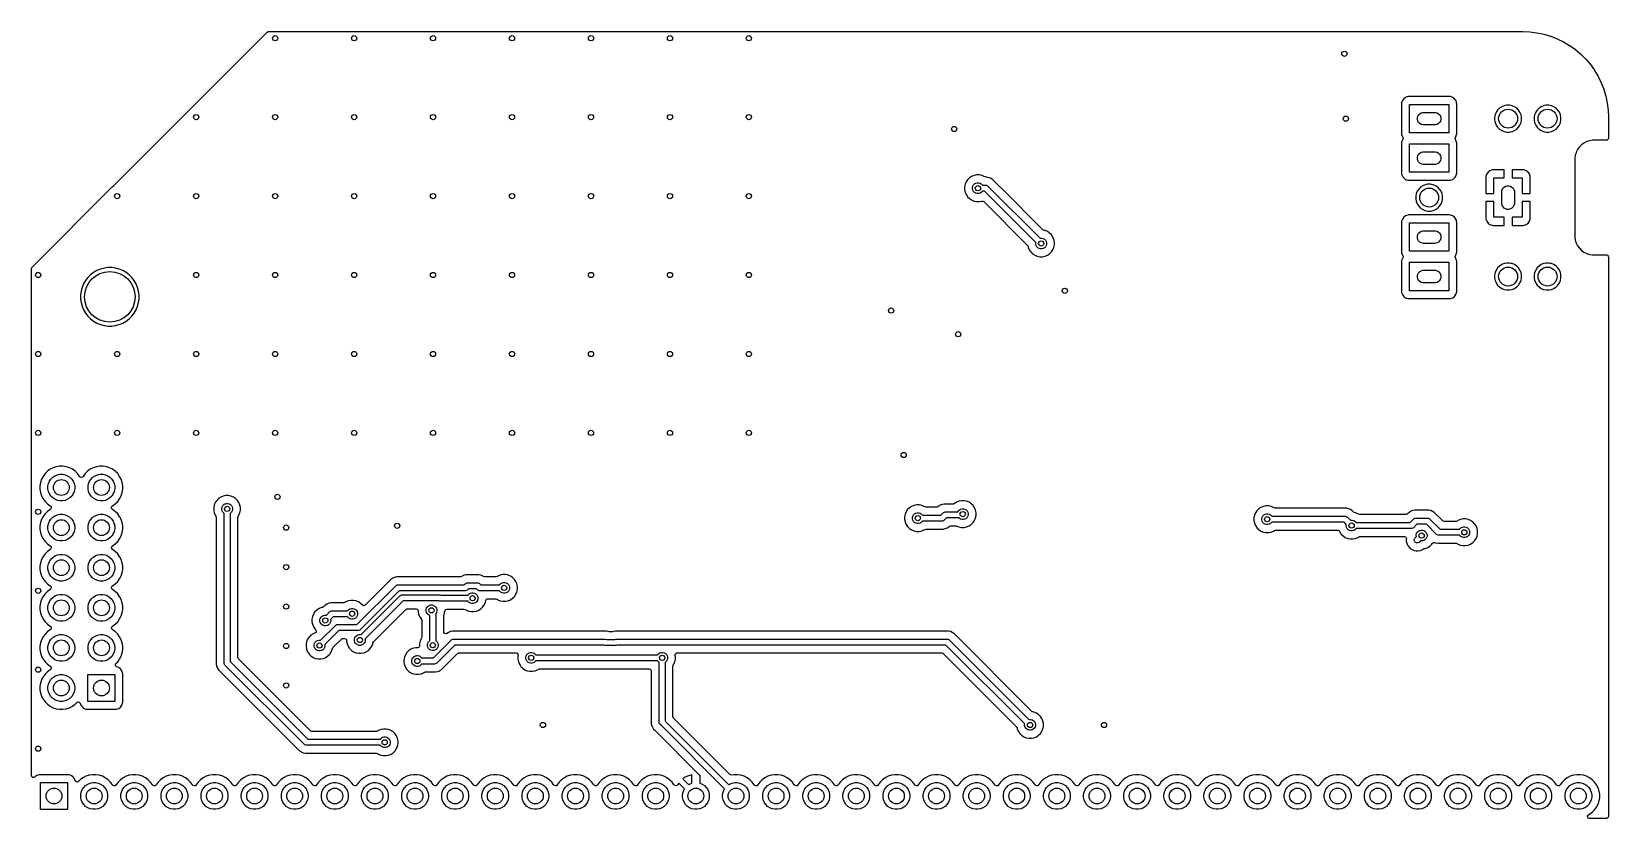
# Model space of a CAD drawing. Extents: x 2.38 to 6.32, y -6.47 to -4.51.
import ezdxf

# ---------------------------------------------------------------- set-up
doc = ezdxf.new("R2010")
doc.units = 0
doc.header["$MEASUREMENT"] = 0
doc.layers.add('BLACK', color=7, linetype='CONTINUOUS')

msp = doc.modelspace()

# ---------------------------------------------------------------- linework, layer by layer
at = {"layer": 'BLACK', "linetype": 'CONTINUOUS'}
for p, q in [((2.7937, -4.6908), (2.9722, -4.5123)), ((2.9722, -4.5123), (2.9747, -4.511)), ((2.9747, -4.511), (2.9757, -4.5108)), ((2.9757, -4.5108), (6.1014, -4.5108)), ((6.1014, -4.5108), (6.1023, -4.5108)), ((6.1023, -4.5108), (6.1025, -4.5109)), ((6.1025, -4.5109), (6.1198, -4.5116)), ((6.1198, -4.5116), (6.1202, -4.5116)), ((6.1202, -4.5116), (6.1373, -4.5137)), ((6.1373, -4.5137), (6.1377, -4.5138)), ((6.1377, -4.5138), (6.1546, -4.5173)), ((6.1546, -4.5173), (6.155, -4.5174)), ((6.155, -4.5174), (6.1715, -4.5224)), ((6.1715, -4.5224), (6.1719, -4.5225)), ((6.1719, -4.5225), (6.1781, -4.5249)), ((6.1781, -4.5249), (6.188, -4.5288)), ((6.188, -4.5288), (6.1883, -4.5289)), ((6.1883, -4.5289), (6.2038, -4.5365)), ((6.2038, -4.5365), (6.2042, -4.5367)), ((6.2042, -4.5367), (6.219, -4.5455)), ((6.219, -4.5455), (6.2193, -4.5457)), ((6.2193, -4.5457), (6.2334, -4.5558)), ((6.2334, -4.5558), (6.2337, -4.556)), ((6.2337, -4.556), (6.2468, -4.5672)), ((6.2468, -4.5672), (6.2471, -4.5674)), ((6.2471, -4.5674), (6.2593, -4.5796)), ((6.2593, -4.5796), (6.2596, -4.5799)), ((6.2596, -4.5799), (6.2708, -4.5931)), ((6.2708, -4.5931), (6.271, -4.5934)), ((6.271, -4.5934), (6.281, -4.6074)), ((6.281, -4.6074), (6.2813, -4.6078)), ((6.2813, -4.6078), (6.2901, -4.6226)), ((6.2901, -4.6226), (6.2903, -4.6229)), ((6.2903, -4.6229), (6.2978, -4.6384)), ((6.2978, -4.6384), (6.298, -4.6388)), ((5.8101, -4.6752), (5.8056, -4.6786)), ((5.8154, -4.6733), (5.8101, -4.6752)), ((5.8101, -4.6752), (5.8101, -4.6752)), ((5.8178, -4.673), (5.8154, -4.6733)), ((5.8154, -4.6733), (5.8154, -4.6733)), ((5.92, -4.673), (5.8178, -4.673)), ((5.8178, -4.673), (5.8178, -4.673)), ((5.9223, -4.6733), (5.92, -4.673)), ((5.9276, -4.6752), (5.9223, -4.6733)), ((5.9223, -4.6733), (5.9223, -4.6733)), ((5.9291, -4.6764), (5.9276, -4.6752)), ((5.9276, -4.6752), (5.9276, -4.6752)), ((5.9276, -4.6752), (5.9276, -4.6752)), ((5.9321, -4.6786), (5.9291, -4.6764)), ((6.298, -4.6388), (6.3043, -4.6549)), ((6.3043, -4.6549), (6.3044, -4.6553)), ((6.3044, -4.6553), (6.3093, -4.6718)), ((6.3093, -4.6718), (6.3094, -4.6722)), ((6.3094, -4.6722), (6.313, -4.6891)), ((2.6797, -4.8049), (2.7937, -4.6908)), ((5.8002, -4.6885), (5.7999, -4.6908)), ((5.7999, -4.6908), (5.7999, -4.7655)), ((5.8022, -4.6832), (5.8002, -4.6885)), ((5.8056, -4.6786), (5.8022, -4.6832)), ((5.8022, -4.6832), (5.8022, -4.6832)), ((5.8196, -4.7636), (5.8196, -4.6927)), ((5.8196, -4.6927), (5.9181, -4.6927)), ((5.8426, -4.7186), (5.8455, -4.7157)), ((5.8455, -4.7157), (5.8491, -4.7136)), ((5.8491, -4.7136), (5.853, -4.7125)), ((5.853, -4.7125), (5.8551, -4.7124)), ((5.8551, -4.7124), (5.8826, -4.7124)), ((5.8826, -4.7124), (5.8847, -4.7125)), ((5.8847, -4.7125), (5.8887, -4.7136)), ((5.8887, -4.7136), (5.8922, -4.7157)), ((5.8922, -4.7157), (5.8951, -4.7186)), ((5.9181, -4.6927), (5.9181, -4.7636)), ((5.9338, -4.6809), (5.9321, -4.6786)), ((5.9355, -4.6832), (5.9338, -4.6809)), ((5.9367, -4.6862), (5.9355, -4.6832)), ((5.9355, -4.6832), (5.9355, -4.6832)), ((5.9355, -4.6832), (5.9355, -4.6832)), ((5.9375, -4.6885), (5.9367, -4.6862)), ((5.9378, -4.6908), (5.9375, -4.6885)), ((5.9378, -4.7249), (5.9378, -4.6908)), ((6.036, -4.7123), (6.0335, -4.7184)), ((6.0397, -4.7068), (6.036, -4.7123)), ((6.0444, -4.7021), (6.0397, -4.7068)), ((6.0397, -4.7068), (6.0397, -4.7068)), ((6.0498, -4.6985), (6.0444, -4.7021)), ((6.0444, -4.7021), (6.0444, -4.7021)), ((6.0559, -4.696), (6.0498, -4.6985)), ((6.0576, -4.6956), (6.0559, -4.696)), ((6.0559, -4.696), (6.0559, -4.696)), ((6.0559, -4.696), (6.0559, -4.696)), ((6.0624, -4.6947), (6.0576, -4.6956)), ((6.069, -4.6947), (6.0624, -4.6947)), ((6.0624, -4.6947), (6.0624, -4.6947)), ((6.0722, -4.6953), (6.069, -4.6947)), ((6.069, -4.6947), (6.069, -4.6947)), ((6.0755, -4.696), (6.0722, -4.6953)), ((6.0773, -4.6967), (6.0755, -4.696)), ((6.0755, -4.696), (6.0755, -4.696)), ((6.0755, -4.696), (6.0755, -4.696)), ((6.0816, -4.6985), (6.0773, -4.6967)), ((6.0871, -4.7021), (6.0816, -4.6985)), ((6.0816, -4.6985), (6.0816, -4.6985)), ((6.0816, -4.6985), (6.0816, -4.6985)), ((6.0917, -4.7068), (6.0871, -4.7021)), ((6.0871, -4.7021), (6.0871, -4.7021)), ((6.0954, -4.7123), (6.0917, -4.7068)), ((6.0917, -4.7068), (6.0917, -4.7068)), ((6.0979, -4.7184), (6.0954, -4.7123)), ((6.1345, -4.7123), (6.1319, -4.7184)), ((6.1381, -4.7068), (6.1345, -4.7123)), ((6.1428, -4.7021), (6.1381, -4.7068)), ((6.1381, -4.7068), (6.1381, -4.7068)), ((6.1483, -4.6985), (6.1428, -4.7021)), ((6.1428, -4.7021), (6.1428, -4.7021)), ((6.1544, -4.696), (6.1483, -4.6985)), ((6.156, -4.6956), (6.1544, -4.696)), ((6.1544, -4.696), (6.1544, -4.696)), ((6.1544, -4.696), (6.1544, -4.696)), ((6.1608, -4.6947), (6.156, -4.6956)), ((6.1674, -4.6947), (6.1608, -4.6947)), ((6.1608, -4.6947), (6.1608, -4.6947)), ((6.1706, -4.6953), (6.1674, -4.6947)), ((6.1674, -4.6947), (6.1674, -4.6947)), ((6.1739, -4.696), (6.1706, -4.6953)), ((6.1757, -4.6967), (6.1739, -4.696)), ((6.1739, -4.696), (6.1739, -4.696)), ((6.1739, -4.696), (6.1739, -4.696)), ((6.18, -4.6985), (6.1757, -4.6967)), ((6.1855, -4.7021), (6.18, -4.6985)), ((6.18, -4.6985), (6.18, -4.6985)), ((6.18, -4.6985), (6.18, -4.6985)), ((6.1901, -4.7068), (6.1855, -4.7021)), ((6.1855, -4.7021), (6.1855, -4.7021)), ((6.1938, -4.7123), (6.1901, -4.7068)), ((6.1901, -4.7068), (6.1901, -4.7068)), ((6.1963, -4.7184), (6.1938, -4.7123)), ((6.313, -4.6891), (6.313, -4.6895)), ((6.313, -4.6895), (6.3152, -4.7066)), ((6.3152, -4.7066), (6.3152, -4.707)), ((6.3152, -4.707), (6.3159, -4.7243)), ((5.8395, -4.7261), (5.8405, -4.7221)), ((5.8395, -4.7302), (5.8395, -4.7261)), ((5.8405, -4.7342), (5.8395, -4.7302)), ((5.8405, -4.7221), (5.8426, -4.7186)), ((5.8426, -4.7377), (5.8405, -4.7342)), ((5.8455, -4.7406), (5.8426, -4.7377)), ((5.8491, -4.7427), (5.8455, -4.7406)), ((5.853, -4.7438), (5.8491, -4.7427)), ((5.8551, -4.7439), (5.853, -4.7438)), ((5.8826, -4.7439), (5.8551, -4.7439)), ((5.8847, -4.7438), (5.8826, -4.7439)), ((5.8887, -4.7427), (5.8847, -4.7438)), ((5.8922, -4.7406), (5.8887, -4.7427)), ((5.8951, -4.7377), (5.8922, -4.7406)), ((5.8951, -4.7186), (5.8972, -4.7221)), ((5.8972, -4.7342), (5.8951, -4.7377)), ((5.8972, -4.7221), (5.8983, -4.7261)), ((5.8983, -4.7302), (5.8972, -4.7342)), ((5.8983, -4.7261), (5.8983, -4.7302)), ((5.9378, -4.7655), (5.9378, -4.7249)), ((6.0335, -4.7184), (6.0322, -4.7249)), ((6.0322, -4.7249), (6.0322, -4.7314)), ((6.0322, -4.7249), (6.0322, -4.7249)), ((6.0322, -4.7314), (6.0335, -4.7379)), ((6.0335, -4.7379), (6.036, -4.744)), ((6.036, -4.744), (6.036, -4.744)), ((6.036, -4.744), (6.0397, -4.7495)), ((6.0397, -4.7495), (6.0397, -4.7495)), ((6.0397, -4.7495), (6.0444, -4.7542)), ((6.0444, -4.7542), (6.0444, -4.7542)), ((6.0444, -4.7542), (6.0498, -4.7578)), ((6.0816, -4.7578), (6.0871, -4.7542)), ((6.0871, -4.7542), (6.0917, -4.7495)), ((6.0917, -4.7495), (6.0954, -4.744)), ((6.0954, -4.744), (6.0979, -4.7379)), ((6.0992, -4.7249), (6.0979, -4.7184)), ((6.0979, -4.7379), (6.0992, -4.7314)), ((6.0992, -4.7314), (6.0992, -4.7249)), ((6.0992, -4.7249), (6.0992, -4.7249)), ((6.1319, -4.7184), (6.1306, -4.7249)), ((6.1306, -4.7249), (6.1306, -4.7314)), ((6.1306, -4.7249), (6.1306, -4.7249)), ((6.1306, -4.7314), (6.1319, -4.7379)), ((6.1319, -4.7379), (6.1345, -4.744)), ((6.1345, -4.744), (6.1345, -4.744)), ((6.1345, -4.744), (6.1381, -4.7495)), ((6.1381, -4.7495), (6.1381, -4.7495)), ((6.1381, -4.7495), (6.1428, -4.7542)), ((6.1428, -4.7542), (6.1428, -4.7542)), ((6.1428, -4.7542), (6.1483, -4.7578)), ((6.18, -4.7578), (6.1855, -4.7542)), ((6.1855, -4.7542), (6.1901, -4.7495)), ((6.1901, -4.7495), (6.1938, -4.744)), ((6.1938, -4.744), (6.1963, -4.7379)), ((6.1976, -4.7249), (6.1963, -4.7184)), ((6.1963, -4.7379), (6.1976, -4.7314)), ((6.1976, -4.7314), (6.1976, -4.7249)), ((6.3159, -4.7243), (6.3159, -4.7245)), ((6.3159, -4.7245), (6.3159, -4.7771)), ((5.7999, -4.7655), (5.7999, -4.7655)), ((5.7999, -4.7655), (5.8002, -4.7678)), ((5.8002, -4.7869), (5.7999, -4.7893)), ((5.7999, -4.7893), (5.7999, -4.8639)), ((5.8002, -4.7678), (5.8002, -4.7678)), ((5.8002, -4.7678), (5.8022, -4.7731)), ((5.8022, -4.7816), (5.8002, -4.7869)), ((5.8022, -4.7731), (5.8031, -4.7744)), ((5.8031, -4.7803), (5.8022, -4.7816)), ((5.8031, -4.7744), (5.8041, -4.777)), ((5.8035, -4.7797), (5.8031, -4.7803)), ((5.8041, -4.777), (5.8035, -4.7797)), ((5.9181, -4.7636), (5.8196, -4.7636)), ((5.8196, -4.862), (5.8196, -4.7911)), ((5.8196, -4.7911), (5.9181, -4.7911)), ((5.9181, -4.7911), (5.9181, -4.862)), ((5.9336, -4.7777), (5.9342, -4.775)), ((5.9346, -4.7803), (5.9336, -4.7777)), ((5.9342, -4.775), (5.9346, -4.7744)), ((5.9346, -4.7744), (5.9355, -4.7731)), ((5.9355, -4.7816), (5.9346, -4.7803)), ((5.9355, -4.7731), (5.9375, -4.7678)), ((5.9375, -4.7869), (5.9355, -4.7816)), ((5.9375, -4.7678), (5.9378, -4.7655)), ((5.9378, -4.7893), (5.9375, -4.7869)), ((5.9378, -4.8639), (5.9378, -4.7893)), ((6.0498, -4.7578), (6.0559, -4.7603)), ((6.0559, -4.7603), (6.0624, -4.7616)), ((6.0624, -4.7616), (6.0624, -4.7616)), ((6.0624, -4.7616), (6.069, -4.7616)), ((6.069, -4.7616), (6.0755, -4.7603)), ((6.069, -4.7616), (6.069, -4.7616)), ((6.0755, -4.7603), (6.0816, -4.7578)), ((6.1483, -4.7578), (6.1544, -4.7603)), ((6.1544, -4.7603), (6.1608, -4.7616)), ((6.1608, -4.7616), (6.1608, -4.7616)), ((6.1608, -4.7616), (6.1674, -4.7616)), ((6.1674, -4.7616), (6.1739, -4.7603)), ((6.1674, -4.7616), (6.1674, -4.7616)), ((6.1739, -4.7603), (6.18, -4.7578)), ((6.2487, -4.7934), (6.2434, -4.7987)), ((6.2549, -4.789), (6.2487, -4.7934)), ((6.2487, -4.7934), (6.2487, -4.7934)), ((6.2616, -4.7855), (6.2549, -4.789)), ((6.2688, -4.7832), (6.2616, -4.7855)), ((6.2762, -4.782), (6.2688, -4.7832)), ((6.2688, -4.7832), (6.2688, -4.7832)), ((6.2688, -4.7832), (6.2688, -4.7832)), ((6.28, -4.782), (6.2762, -4.782)), ((6.281, -4.782), (6.28, -4.782)), ((6.311, -4.782), (6.281, -4.782)), ((6.313, -4.7816), (6.311, -4.782)), ((6.3151, -4.7797), (6.313, -4.7816)), ((6.3159, -4.7771), (6.3151, -4.7797)), ((2.59, -4.8946), (2.6797, -4.8049)), ((5.8395, -4.8245), (5.8405, -4.8205)), ((5.8395, -4.8286), (5.8395, -4.8245)), ((5.8405, -4.8326), (5.8395, -4.8286)), ((5.8405, -4.8205), (5.8426, -4.817)), ((5.8426, -4.8362), (5.8405, -4.8326)), ((5.8426, -4.817), (5.8455, -4.8141)), ((5.8455, -4.8141), (5.8491, -4.812)), ((5.8491, -4.812), (5.853, -4.811)), ((5.853, -4.811), (5.8551, -4.8108)), ((5.8551, -4.8108), (5.8826, -4.8108)), ((5.8826, -4.8108), (5.8847, -4.811)), ((5.8847, -4.811), (5.8887, -4.812)), ((5.8887, -4.812), (5.8922, -4.8141)), ((5.8922, -4.8141), (5.8951, -4.817)), ((5.8951, -4.817), (5.8972, -4.8205)), ((5.8972, -4.8326), (5.8951, -4.8362)), ((5.8972, -4.8205), (5.8983, -4.8245)), ((5.8983, -4.8286), (5.8972, -4.8326)), ((5.8983, -4.8245), (5.8983, -4.8286)), ((6.2332, -4.8188), (6.232, -4.8262)), ((6.232, -4.8262), (6.232, -4.8294)), ((6.232, -4.8294), (6.232, -5.019)), ((6.2342, -4.8156), (6.2332, -4.8188)), ((6.2355, -4.8116), (6.2342, -4.8156)), ((6.239, -4.8049), (6.2355, -4.8116)), ((6.2434, -4.7987), (6.239, -4.8049)), ((6.2434, -4.7987), (6.2434, -4.7987)), ((4.7284, -4.8721), (4.7229, -4.8758)), ((4.7344, -4.8696), (4.7284, -4.8721)), ((4.7408, -4.8684), (4.7344, -4.8696)), ((4.7344, -4.8696), (4.7344, -4.8696)), ((4.7474, -4.8684), (4.7408, -4.8684)), ((4.7408, -4.8684), (4.7408, -4.8684)), ((4.7538, -4.8696), (4.7474, -4.8684)), ((4.7474, -4.8684), (4.7474, -4.8684)), ((4.7598, -4.8721), (4.7538, -4.8696)), ((4.7538, -4.8696), (4.7538, -4.8696)), ((4.7619, -4.8735), (4.7598, -4.8721)), ((4.762, -4.8736), (4.7619, -4.8735)), ((4.7647, -4.8744), (4.762, -4.8736)), ((4.7665, -4.8744), (4.7647, -4.8744)), ((4.7717, -4.8754), (4.7665, -4.8744)), ((4.7665, -4.8744), (4.7665, -4.8744)), ((5.7999, -4.8639), (5.7999, -4.8639)), ((5.7999, -4.8639), (5.8002, -4.8662)), ((5.8002, -4.8662), (5.8002, -4.8662)), ((5.8002, -4.8662), (5.8022, -4.8715)), ((5.8022, -4.8715), (5.8022, -4.8715)), ((5.8022, -4.8715), (5.8022, -4.8715)), ((5.8022, -4.8715), (5.8033, -4.8731)), ((5.8033, -4.8731), (5.8056, -4.8761)), ((5.9181, -4.862), (5.8196, -4.862)), ((5.8455, -4.8391), (5.8426, -4.8362)), ((5.8491, -4.8411), (5.8455, -4.8391)), ((5.853, -4.8422), (5.8491, -4.8411)), ((5.8551, -4.8423), (5.853, -4.8422)), ((5.8826, -4.8423), (5.8551, -4.8423)), ((5.8847, -4.8422), (5.8826, -4.8423)), ((5.8887, -4.8411), (5.8847, -4.8422)), ((5.8922, -4.8391), (5.8887, -4.8411)), ((5.8951, -4.8362), (5.8922, -4.8391)), ((5.9321, -4.8761), (5.9338, -4.8739)), ((5.9338, -4.8739), (5.9355, -4.8715)), ((5.9355, -4.8715), (5.9375, -4.8662)), ((5.9375, -4.8662), (5.9378, -4.8639)), ((6.0105, -4.8715), (6.0103, -4.8739)), ((6.0103, -4.8739), (6.0103, -4.915)), ((6.0125, -4.8661), (6.0105, -4.8715)), ((6.016, -4.8615), (6.0125, -4.8661)), ((6.0125, -4.8661), (6.0125, -4.8661)), ((6.0206, -4.8581), (6.016, -4.8615)), ((6.026, -4.856), (6.0206, -4.8581)), ((6.0206, -4.8581), (6.0206, -4.8581)), ((6.0284, -4.8558), (6.026, -4.856)), ((6.0557, -4.8558), (6.0284, -4.8558)), ((6.0557, -4.8758), (6.0557, -4.8558)), ((6.1031, -4.8558), (6.0757, -4.8558)), ((6.0757, -4.8558), (6.0757, -4.8758)), ((6.1054, -4.856), (6.1031, -4.8558)), ((6.1108, -4.8581), (6.1054, -4.856)), ((6.1154, -4.8615), (6.1108, -4.8581)), ((6.1189, -4.8661), (6.1154, -4.8615)), ((6.1209, -4.8715), (6.1189, -4.8661)), ((6.1189, -4.8661), (6.1189, -4.8661)), ((6.1211, -4.8739), (6.1209, -4.8715)), ((6.1211, -4.915), (6.1211, -4.8739)), ((6.1211, -4.8739), (6.1211, -4.8739)), ((2.3863, -5.0982), (2.5862, -4.8983)), ((2.5862, -4.8983), (2.59, -4.8946)), ((4.7122, -4.8919), (4.7109, -4.8983)), ((4.7109, -4.8983), (4.7109, -4.9048)), ((4.7109, -4.9048), (4.7117, -4.9091)), ((4.7117, -4.9091), (4.7122, -4.9113)), ((4.7147, -4.8858), (4.7122, -4.8919)), ((4.7122, -4.8919), (4.7122, -4.8919)), ((4.7122, -4.9113), (4.7147, -4.9173)), ((4.7183, -4.8804), (4.7147, -4.8858)), ((4.7229, -4.8758), (4.7183, -4.8804)), ((4.7183, -4.8804), (4.7183, -4.8804)), ((4.7229, -4.8758), (4.7229, -4.8758)), ((4.7307, -4.8998), (4.7316, -4.8964)), ((4.7307, -4.9033), (4.7307, -4.8998)), ((4.7316, -4.9067), (4.7307, -4.9033)), ((4.7316, -4.8964), (4.7334, -4.8934)), ((4.7334, -4.9098), (4.7316, -4.9067)), ((4.7334, -4.8934), (4.7359, -4.8909)), ((4.7359, -4.9123), (4.7334, -4.9098)), ((4.7359, -4.8909), (4.7389, -4.8891)), ((4.7389, -4.914), (4.7359, -4.9123)), ((4.7389, -4.8891), (4.7423, -4.8882)), ((4.7423, -4.8882), (4.7459, -4.8882)), ((4.7459, -4.8882), (4.7493, -4.8891)), ((4.7493, -4.8891), (4.7523, -4.8909)), ((4.7523, -4.9123), (4.7493, -4.914)), ((4.7523, -4.8909), (4.7548, -4.8934)), ((4.7548, -4.9098), (4.7523, -4.9123)), ((4.7548, -4.8934), (4.7552, -4.8941)), ((4.7552, -4.9091), (4.7548, -4.9098)), ((4.7552, -4.8941), (4.7638, -4.8941)), ((4.7607, -4.9091), (4.7552, -4.9091)), ((4.8884, -5.0368), (4.7607, -4.9091)), ((4.7638, -4.8941), (4.7652, -4.8942)), ((4.7652, -4.8942), (4.7679, -4.8953)), ((4.7679, -4.8953), (4.7691, -4.8963)), ((4.7691, -4.8963), (4.899, -5.0262)), ((4.7726, -4.8758), (4.7717, -4.8754)), ((4.7717, -4.8754), (4.7717, -4.8754)), ((4.7767, -4.8775), (4.7726, -4.8758)), ((4.7811, -4.8804), (4.7767, -4.8775)), ((4.8224, -4.9217), (4.7811, -4.8804)), ((4.7811, -4.8804), (4.7811, -4.8804)), ((4.7811, -4.8804), (4.7811, -4.8804)), ((5.8056, -4.8761), (5.8074, -4.8775)), ((5.8074, -4.8775), (5.8101, -4.8795)), ((5.8101, -4.8795), (5.8101, -4.8795)), ((5.8101, -4.8795), (5.8101, -4.8795)), ((5.8101, -4.8795), (5.8125, -4.8804)), ((5.8125, -4.8804), (5.8154, -4.8815)), ((5.8154, -4.8815), (5.8154, -4.8815)), ((5.8154, -4.8815), (5.8178, -4.8817)), ((5.8178, -4.8817), (5.92, -4.8817)), ((5.8392, -4.9091), (5.8367, -4.9152)), ((5.8428, -4.9037), (5.8392, -4.9091)), ((5.8475, -4.899), (5.8428, -4.9037)), ((5.8428, -4.9037), (5.8428, -4.9037)), ((5.853, -4.8953), (5.8475, -4.899)), ((5.8475, -4.899), (5.8475, -4.899)), ((5.8591, -4.8928), (5.853, -4.8953)), ((5.8611, -4.8924), (5.8591, -4.8928)), ((5.8591, -4.8928), (5.8591, -4.8928)), ((5.8591, -4.8928), (5.8591, -4.8928)), ((5.865, -4.8916), (5.8611, -4.8924)), ((5.8656, -4.8915), (5.865, -4.8916)), ((5.865, -4.8916), (5.865, -4.8916)), ((5.8722, -4.8915), (5.8656, -4.8915)), ((5.8727, -4.8916), (5.8722, -4.8915)), ((5.875, -4.8921), (5.8727, -4.8916)), ((5.8727, -4.8916), (5.8727, -4.8916)), ((5.8786, -4.8928), (5.875, -4.8921)), ((5.8847, -4.8953), (5.8786, -4.8928)), ((5.8865, -4.8965), (5.8847, -4.8953)), ((5.8902, -4.899), (5.8865, -4.8965)), ((5.8949, -4.9037), (5.8902, -4.899)), ((5.8902, -4.899), (5.8902, -4.899)), ((5.8985, -4.9091), (5.8949, -4.9037)), ((5.8949, -4.9037), (5.8949, -4.9037)), ((5.9011, -4.9152), (5.8985, -4.9091)), ((5.92, -4.8817), (5.9223, -4.8815)), ((5.9223, -4.8815), (5.9276, -4.8795)), ((5.9276, -4.8795), (5.9321, -4.8761)), ((6.0303, -4.915), (6.0303, -4.8758)), ((6.0303, -4.8758), (6.0557, -4.8758)), ((6.05, -4.9112), (6.0501, -4.9092)), ((6.05, -4.9388), (6.05, -4.9112)), ((6.0501, -4.9092), (6.0512, -4.9052)), ((6.0512, -4.9052), (6.0532, -4.9016)), ((6.0532, -4.9016), (6.0561, -4.8987)), ((6.0561, -4.8987), (6.0597, -4.8967)), ((6.0597, -4.8967), (6.0637, -4.8956)), ((6.0637, -4.8956), (6.0678, -4.8956)), ((6.0678, -4.8956), (6.0717, -4.8967)), ((6.0717, -4.8967), (6.0753, -4.8987)), ((6.0753, -4.8987), (6.0782, -4.9016)), ((6.0757, -4.8758), (6.1011, -4.8758)), ((6.0782, -4.9016), (6.0803, -4.9052)), ((6.0803, -4.9052), (6.0813, -4.9092)), ((6.0813, -4.9092), (6.0815, -4.9112)), ((6.0815, -4.9112), (6.0815, -4.9388)), ((6.1011, -4.8758), (6.1011, -4.915)), ((4.7147, -4.9173), (4.7171, -4.9209)), ((4.7171, -4.9209), (4.7183, -4.9227)), ((4.7183, -4.9227), (4.7183, -4.9227)), ((4.7183, -4.9227), (4.7229, -4.9274)), ((4.7229, -4.9274), (4.7229, -4.9274)), ((4.7229, -4.9274), (4.7284, -4.931)), ((4.7284, -4.931), (4.7344, -4.9335)), ((4.7344, -4.9335), (4.7408, -4.9348)), ((4.7423, -4.915), (4.7389, -4.914)), ((4.7408, -4.9348), (4.7408, -4.9348)), ((4.7408, -4.9348), (4.7474, -4.9348)), ((4.7459, -4.915), (4.7423, -4.915)), ((4.7493, -4.914), (4.7459, -4.915)), ((4.7474, -4.9348), (4.7538, -4.9335)), ((4.7474, -4.9348), (4.7474, -4.9348)), ((4.7538, -4.9335), (4.7538, -4.9335)), ((4.7538, -4.9335), (4.754, -4.9335)), ((4.754, -4.9335), (4.754, -4.9336)), ((4.754, -4.9336), (4.7564, -4.9335)), ((4.7564, -4.9335), (4.7585, -4.9348)), ((4.7585, -4.9348), (4.8678, -5.0441)), ((4.8868, -4.9861), (4.8224, -4.9217)), ((5.8367, -4.9152), (5.8354, -4.9217)), ((5.8354, -4.9217), (5.8354, -4.9283)), ((5.8354, -4.9217), (5.8354, -4.9217)), ((5.8354, -4.9283), (5.8364, -4.9336)), ((5.8364, -4.9336), (5.8367, -4.9348)), ((5.8367, -4.9348), (5.8367, -4.9348)), ((5.8367, -4.9348), (5.8392, -4.9409)), ((5.8392, -4.9409), (5.8392, -4.9409)), ((5.8392, -4.9409), (5.8428, -4.9463)), ((5.8428, -4.9463), (5.8428, -4.9463)), ((5.8428, -4.9463), (5.8475, -4.951)), ((5.8475, -4.951), (5.8475, -4.951)), ((5.8475, -4.951), (5.853, -4.9547)), ((5.8847, -4.9547), (5.8902, -4.951)), ((5.8902, -4.951), (5.8949, -4.9463)), ((5.8949, -4.9463), (5.8985, -4.9409)), ((5.8985, -4.9409), (5.9011, -4.9348)), ((5.9023, -4.9217), (5.9011, -4.9152)), ((5.9011, -4.9348), (5.9023, -4.9283)), ((5.9023, -4.9283), (5.9023, -4.9217)), ((6.0103, -4.915), (6.0303, -4.915)), ((6.0103, -4.935), (6.0103, -4.9761)), ((6.0303, -4.935), (6.0103, -4.935)), ((6.0303, -4.9742), (6.0303, -4.935)), ((6.0501, -4.9408), (6.05, -4.9388)), ((6.0512, -4.9448), (6.0501, -4.9408)), ((6.0532, -4.9484), (6.0512, -4.9448)), ((6.0561, -4.9513), (6.0532, -4.9484)), ((6.0597, -4.9533), (6.0561, -4.9513)), ((6.0753, -4.9513), (6.0717, -4.9533)), ((6.0782, -4.9484), (6.0753, -4.9513)), ((6.0803, -4.9448), (6.0782, -4.9484)), ((6.0813, -4.9408), (6.0803, -4.9448)), ((6.0815, -4.9388), (6.0813, -4.9408)), ((6.1011, -4.915), (6.1211, -4.915)), ((6.1211, -4.935), (6.1011, -4.935)), ((6.1011, -4.935), (6.1011, -4.9742)), ((6.1211, -4.9761), (6.1211, -4.935)), ((4.9063, -5.0056), (4.8868, -4.9861)), ((5.8002, -4.9838), (5.7999, -4.9861)), ((5.7999, -4.9861), (5.7999, -5.0607)), ((5.8022, -4.9785), (5.8002, -4.9838)), ((5.8056, -4.9739), (5.8022, -4.9785)), ((5.8022, -4.9785), (5.8022, -4.9785)), ((5.8101, -4.9705), (5.8056, -4.9739)), ((5.8154, -4.9685), (5.8101, -4.9705)), ((5.8101, -4.9705), (5.8101, -4.9705)), ((5.8178, -4.9683), (5.8154, -4.9685)), ((5.8154, -4.9685), (5.8154, -4.9685)), ((5.92, -4.9683), (5.8178, -4.9683)), ((5.8178, -4.9683), (5.8178, -4.9683)), ((5.8196, -5.0589), (5.8196, -4.988)), ((5.8196, -4.988), (5.9181, -4.988)), ((5.853, -4.9547), (5.858, -4.9568)), ((5.858, -4.9568), (5.8591, -4.9572)), ((5.8591, -4.9572), (5.8591, -4.9572)), ((5.8591, -4.9572), (5.8591, -4.9572)), ((5.8591, -4.9572), (5.8656, -4.9585)), ((5.8656, -4.9585), (5.8722, -4.9585)), ((5.8722, -4.9585), (5.8786, -4.9572)), ((5.8786, -4.9572), (5.8847, -4.9547)), ((5.9181, -4.988), (5.9181, -5.0589)), ((5.9223, -4.9685), (5.92, -4.9683)), ((5.9276, -4.9705), (5.9223, -4.9685)), ((5.9223, -4.9685), (5.9223, -4.9685)), ((5.9291, -4.9716), (5.9276, -4.9705)), ((5.9276, -4.9705), (5.9276, -4.9705)), ((5.9276, -4.9705), (5.9276, -4.9705)), ((5.9321, -4.9739), (5.9291, -4.9716)), ((5.9338, -4.9761), (5.9321, -4.9739)), ((5.9355, -4.9785), (5.9338, -4.9761)), ((5.9367, -4.9815), (5.9355, -4.9785)), ((5.9355, -4.9785), (5.9355, -4.9785)), ((5.9355, -4.9785), (5.9355, -4.9785)), ((5.9375, -4.9838), (5.9367, -4.9815)), ((5.9378, -4.9861), (5.9375, -4.9838)), ((5.9378, -5.0607), (5.9378, -4.9861)), ((6.0103, -4.9761), (6.0105, -4.9785)), ((6.0105, -4.9785), (6.0125, -4.9839)), ((6.0125, -4.9839), (6.0125, -4.9839)), ((6.0125, -4.9839), (6.016, -4.9885)), ((6.016, -4.9885), (6.0206, -4.9919)), ((6.0206, -4.9919), (6.026, -4.994)), ((6.0557, -4.9742), (6.0303, -4.9742)), ((6.0557, -4.9942), (6.0557, -4.9742)), ((6.0637, -4.9544), (6.0597, -4.9533)), ((6.0678, -4.9544), (6.0637, -4.9544)), ((6.0717, -4.9533), (6.0678, -4.9544)), ((6.1011, -4.9742), (6.0757, -4.9742)), ((6.0757, -4.9742), (6.0757, -4.9942)), ((6.1054, -4.994), (6.1108, -4.9919)), ((6.1108, -4.9919), (6.1154, -4.9885)), ((6.1108, -4.9919), (6.1108, -4.9919)), ((6.1154, -4.9885), (6.1189, -4.9839)), ((6.1189, -4.9839), (6.1209, -4.9785)), ((6.1189, -4.9839), (6.1189, -4.9839)), ((6.1209, -4.9785), (6.1211, -4.9761)), ((6.1211, -4.9761), (6.1211, -4.9761)), ((4.899, -5.0262), (4.8998, -5.026)), ((4.8998, -5.026), (4.9033, -5.026)), ((4.9033, -5.026), (4.9067, -5.0269)), ((4.9063, -5.0057), (4.9063, -5.0056)), ((4.9088, -5.007), (4.9063, -5.0057)), ((4.9067, -5.0269), (4.9098, -5.0287)), ((4.9113, -5.0074), (4.9088, -5.007)), ((4.9098, -5.0287), (4.9123, -5.0312)), ((4.9173, -5.0099), (4.9113, -5.0074)), ((4.9123, -5.0312), (4.914, -5.0342)), ((4.9209, -5.0124), (4.9173, -5.0099)), ((4.9227, -5.0136), (4.9209, -5.0124)), ((4.9274, -5.0182), (4.9227, -5.0136)), ((4.9227, -5.0136), (4.9227, -5.0136)), ((4.931, -5.0236), (4.9274, -5.0182)), ((4.9274, -5.0182), (4.9274, -5.0182)), ((4.9335, -5.0297), (4.931, -5.0236)), ((4.9348, -5.0361), (4.9335, -5.0297)), ((5.8395, -5.0214), (5.8405, -5.0174)), ((5.8395, -5.0255), (5.8395, -5.0214)), ((5.8405, -5.0295), (5.8395, -5.0255)), ((5.8405, -5.0174), (5.8426, -5.0138)), ((5.8426, -5.033), (5.8405, -5.0295)), ((5.8426, -5.0138), (5.8455, -5.0109)), ((5.8455, -5.0109), (5.8491, -5.0089)), ((5.8491, -5.0089), (5.853, -5.0078)), ((5.853, -5.0078), (5.8551, -5.0077)), ((5.8551, -5.0077), (5.8826, -5.0077)), ((5.8826, -5.0077), (5.8847, -5.0078)), ((5.8847, -5.0078), (5.8887, -5.0089)), ((5.8887, -5.0089), (5.8922, -5.0109)), ((5.8922, -5.0109), (5.8951, -5.0138)), ((5.8951, -5.0138), (5.8972, -5.0174)), ((5.8972, -5.0295), (5.8951, -5.033)), ((5.8972, -5.0174), (5.8983, -5.0214)), ((5.8983, -5.0255), (5.8972, -5.0295)), ((5.8983, -5.0214), (5.8983, -5.0255)), ((6.026, -4.994), (6.0284, -4.9942)), ((6.0284, -4.9942), (6.0284, -4.9942)), ((6.0284, -4.9942), (6.0557, -4.9942)), ((6.0757, -4.9942), (6.1031, -4.9942)), ((6.1031, -4.9942), (6.1054, -4.994)), ((6.1031, -4.9942), (6.1031, -4.9942)), ((6.232, -5.019), (6.232, -5.02)), ((6.232, -5.02), (6.232, -5.0238)), ((6.232, -5.0238), (6.2332, -5.0312)), ((6.2332, -5.0312), (6.2332, -5.0312)), ((6.2332, -5.0312), (6.2348, -5.0361)), ((4.8678, -5.0441), (4.8691, -5.0465)), ((4.8691, -5.0465), (4.8692, -5.0466)), ((4.8692, -5.0466), (4.8696, -5.0491)), ((4.8696, -5.0491), (4.8721, -5.0551)), ((4.8721, -5.0551), (4.8746, -5.0587)), ((4.8746, -5.0587), (4.8758, -5.0605)), ((4.8758, -5.0605), (4.8758, -5.0605)), ((4.8758, -5.0605), (4.8804, -5.0652)), ((4.8804, -5.0652), (4.8804, -5.0652)), ((4.8804, -5.0652), (4.8858, -5.0688)), ((4.8858, -5.0688), (4.8919, -5.0713)), ((4.8882, -5.0376), (4.8884, -5.0368)), ((4.8882, -5.0411), (4.8882, -5.0376)), ((4.8891, -5.0445), (4.8882, -5.0411)), ((4.8909, -5.0476), (4.8891, -5.0445)), ((4.8934, -5.0501), (4.8909, -5.0476)), ((4.8964, -5.0518), (4.8934, -5.0501)), ((4.8998, -5.0528), (4.8964, -5.0518)), ((4.9033, -5.0528), (4.8998, -5.0528)), ((4.9067, -5.0518), (4.9033, -5.0528)), ((4.9098, -5.0501), (4.9067, -5.0518)), ((4.9123, -5.0476), (4.9098, -5.0501)), ((4.9113, -5.0713), (4.9173, -5.0688)), ((4.914, -5.0445), (4.9123, -5.0476)), ((4.914, -5.0342), (4.915, -5.0376)), ((4.915, -5.0411), (4.914, -5.0445)), ((4.915, -5.0376), (4.915, -5.0411)), ((4.9173, -5.0688), (4.9227, -5.0652)), ((4.9227, -5.0652), (4.9274, -5.0605)), ((4.9274, -5.0605), (4.931, -5.0551)), ((4.931, -5.0551), (4.9335, -5.0491)), ((4.9335, -5.0491), (4.9348, -5.0426)), ((4.9348, -5.0426), (4.9348, -5.0361)), ((5.7999, -5.0607), (5.7999, -5.0607)), ((5.7999, -5.0607), (5.8002, -5.0631)), ((5.8002, -5.0631), (5.8002, -5.0631)), ((5.8002, -5.0631), (5.8022, -5.0684)), ((5.8022, -5.0684), (5.8031, -5.0697)), ((5.8031, -5.0697), (5.8041, -5.0723)), ((5.9181, -5.0589), (5.8196, -5.0589)), ((5.8455, -5.0359), (5.8426, -5.033)), ((5.8491, -5.038), (5.8455, -5.0359)), ((5.853, -5.039), (5.8491, -5.038)), ((5.8551, -5.0392), (5.853, -5.039)), ((5.8826, -5.0392), (5.8551, -5.0392)), ((5.8847, -5.039), (5.8826, -5.0392)), ((5.8887, -5.038), (5.8847, -5.039)), ((5.8922, -5.0359), (5.8887, -5.038)), ((5.8951, -5.033), (5.8922, -5.0359)), ((5.9336, -5.073), (5.9342, -5.0703)), ((5.9342, -5.0703), (5.9346, -5.0697)), ((5.9346, -5.0697), (5.9355, -5.0684)), ((5.9355, -5.0684), (5.9375, -5.0631)), ((5.9375, -5.0631), (5.9378, -5.0607)), ((6.2348, -5.0361), (6.2355, -5.0384)), ((6.2355, -5.0384), (6.239, -5.0451)), ((6.239, -5.0451), (6.2434, -5.0513)), ((6.2434, -5.0513), (6.2434, -5.0513)), ((6.2434, -5.0513), (6.2434, -5.0513)), ((6.2434, -5.0513), (6.2487, -5.0566)), ((6.2487, -5.0566), (6.2487, -5.0566)), ((6.2487, -5.0566), (6.2487, -5.0566)), ((6.2487, -5.0566), (6.2549, -5.061)), ((6.2549, -5.061), (6.2616, -5.0645)), ((6.2616, -5.0645), (6.2688, -5.0668)), ((6.2688, -5.0668), (6.2762, -5.068)), ((6.2762, -5.068), (6.2794, -5.068)), ((6.2794, -5.068), (6.311, -5.068)), ((6.311, -5.068), (6.3136, -5.0688)), ((6.3136, -5.0688), (6.3155, -5.0709)), ((6.3155, -5.0709), (6.3159, -5.0729)), ((2.3849, -5.1017), (2.3856, -5.099)), ((2.3849, -5.1677), (2.3849, -5.1017)), ((2.3856, -5.099), (2.3863, -5.0982)), ((2.5477, -5.107), (2.5394, -5.1118)), ((2.5502, -5.106), (2.5477, -5.107)), ((2.5477, -5.107), (2.5477, -5.107)), ((2.5565, -5.1034), (2.5502, -5.106)), ((2.5658, -5.1009), (2.5565, -5.1034)), ((2.5565, -5.1034), (2.5565, -5.1034)), ((2.5752, -5.0997), (2.5658, -5.1009)), ((2.5848, -5.0997), (2.5752, -5.0997)), ((2.5752, -5.0997), (2.5752, -5.0997)), ((2.5942, -5.1009), (2.5848, -5.0997)), ((2.5848, -5.0997), (2.5848, -5.0997)), ((2.6035, -5.1034), (2.5942, -5.1009)), ((2.6123, -5.107), (2.6035, -5.1034)), ((2.6035, -5.1034), (2.6035, -5.1034)), ((2.6035, -5.1034), (2.6035, -5.1034)), ((2.6206, -5.1118), (2.6123, -5.107)), ((2.6123, -5.107), (2.6123, -5.107)), ((2.6123, -5.107), (2.6123, -5.107)), ((4.8919, -5.0713), (4.8983, -5.0726)), ((4.8983, -5.0726), (4.8983, -5.0726)), ((4.8983, -5.0726), (4.9048, -5.0726)), ((4.9048, -5.0726), (4.9113, -5.0713)), ((4.9048, -5.0726), (4.9048, -5.0726)), ((5.8002, -5.0822), (5.7999, -5.0845)), ((5.7999, -5.0845), (5.7999, -5.1592)), ((5.8022, -5.0769), (5.8002, -5.0822)), ((5.8031, -5.0756), (5.8022, -5.0769)), ((5.8035, -5.075), (5.8031, -5.0756)), ((5.8041, -5.0723), (5.8035, -5.075)), ((5.8196, -5.1573), (5.8196, -5.0864)), ((5.8196, -5.0864), (5.9181, -5.0864)), ((5.8426, -5.1123), (5.8455, -5.1094)), ((5.8455, -5.1094), (5.8491, -5.1073)), ((5.8491, -5.1073), (5.853, -5.1062)), ((5.853, -5.1062), (5.8551, -5.1061)), ((5.8551, -5.1061), (5.8826, -5.1061)), ((5.8826, -5.1061), (5.8847, -5.1062)), ((5.8847, -5.1062), (5.8887, -5.1073)), ((5.8887, -5.1073), (5.8922, -5.1094)), ((5.8922, -5.1094), (5.8951, -5.1123)), ((5.9181, -5.0864), (5.9181, -5.1573)), ((5.9346, -5.0756), (5.9336, -5.073)), ((5.9355, -5.0769), (5.9346, -5.0756)), ((5.9375, -5.0822), (5.9355, -5.0769)), ((5.9378, -5.0845), (5.9375, -5.0822)), ((5.9378, -5.1186), (5.9378, -5.0845)), ((6.036, -5.106), (6.0335, -5.1121)), ((6.0397, -5.1005), (6.036, -5.106)), ((6.0444, -5.0958), (6.0397, -5.1005)), ((6.0397, -5.1005), (6.0397, -5.1005)), ((6.0498, -5.0922), (6.0444, -5.0958)), ((6.0444, -5.0958), (6.0444, -5.0958)), ((6.0559, -5.0897), (6.0498, -5.0922)), ((6.0576, -5.0893), (6.0559, -5.0897)), ((6.0559, -5.0897), (6.0559, -5.0897)), ((6.0559, -5.0897), (6.0559, -5.0897)), ((6.0624, -5.0884), (6.0576, -5.0893)), ((6.069, -5.0884), (6.0624, -5.0884)), ((6.0624, -5.0884), (6.0624, -5.0884)), ((6.0722, -5.089), (6.069, -5.0884)), ((6.069, -5.0884), (6.069, -5.0884)), ((6.0755, -5.0897), (6.0722, -5.089)), ((6.0773, -5.0904), (6.0755, -5.0897)), ((6.0755, -5.0897), (6.0755, -5.0897)), ((6.0755, -5.0897), (6.0755, -5.0897)), ((6.0816, -5.0922), (6.0773, -5.0904)), ((6.0871, -5.0958), (6.0816, -5.0922)), ((6.0816, -5.0922), (6.0816, -5.0922)), ((6.0816, -5.0922), (6.0816, -5.0922)), ((6.0917, -5.1005), (6.0871, -5.0958)), ((6.0871, -5.0958), (6.0871, -5.0958)), ((6.0954, -5.106), (6.0917, -5.1005)), ((6.0917, -5.1005), (6.0917, -5.1005)), ((6.0979, -5.1121), (6.0954, -5.106)), ((6.1345, -5.106), (6.1319, -5.1121)), ((6.1381, -5.1005), (6.1345, -5.106)), ((6.1428, -5.0958), (6.1381, -5.1005)), ((6.1381, -5.1005), (6.1381, -5.1005)), ((6.1483, -5.0922), (6.1428, -5.0958)), ((6.1428, -5.0958), (6.1428, -5.0958)), ((6.1544, -5.0897), (6.1483, -5.0922)), ((6.156, -5.0893), (6.1544, -5.0897)), ((6.1544, -5.0897), (6.1544, -5.0897)), ((6.1544, -5.0897), (6.1544, -5.0897)), ((6.1608, -5.0884), (6.156, -5.0893)), ((6.1674, -5.0884), (6.1608, -5.0884)), ((6.1608, -5.0884), (6.1608, -5.0884)), ((6.1706, -5.089), (6.1674, -5.0884)), ((6.1674, -5.0884), (6.1674, -5.0884)), ((6.1739, -5.0897), (6.1706, -5.089)), ((6.1757, -5.0904), (6.1739, -5.0897)), ((6.1739, -5.0897), (6.1739, -5.0897)), ((6.1739, -5.0897), (6.1739, -5.0897)), ((6.18, -5.0922), (6.1757, -5.0904)), ((6.1855, -5.0958), (6.18, -5.0922)), ((6.18, -5.0922), (6.18, -5.0922)), ((6.18, -5.0922), (6.18, -5.0922)), ((6.1901, -5.1005), (6.1855, -5.0958)), ((6.1855, -5.0958), (6.1855, -5.0958)), ((6.1938, -5.106), (6.1901, -5.1005)), ((6.1901, -5.1005), (6.1901, -5.1005)), ((6.1963, -5.1121), (6.1938, -5.106)), ((6.3159, -5.0729), (6.3159, -6.4684)), ((2.5109, -5.1491), (2.5084, -5.1583)), ((2.5145, -5.1402), (2.5109, -5.1491)), ((2.5109, -5.1491), (2.5109, -5.1491)), ((2.5193, -5.132), (2.5145, -5.1402)), ((2.5145, -5.1402), (2.5145, -5.1402)), ((2.5251, -5.1244), (2.5193, -5.132)), ((2.5319, -5.1176), (2.5251, -5.1244)), ((2.5251, -5.1244), (2.5251, -5.1244)), ((2.5394, -5.1118), (2.5319, -5.1176)), ((2.5319, -5.1176), (2.5319, -5.1176)), ((2.6281, -5.1176), (2.6206, -5.1118)), ((2.6206, -5.1118), (2.6206, -5.1118)), ((2.6206, -5.1118), (2.6206, -5.1118)), ((2.6349, -5.1244), (2.6281, -5.1176)), ((2.6281, -5.1176), (2.6281, -5.1176)), ((2.6281, -5.1176), (2.6281, -5.1176)), ((2.6404, -5.1316), (2.6349, -5.1244)), ((2.6349, -5.1244), (2.6349, -5.1244)), ((2.6349, -5.1244), (2.6349, -5.1244)), ((2.6407, -5.132), (2.6404, -5.1316)), ((2.6455, -5.1402), (2.6407, -5.132)), ((2.6491, -5.1491), (2.6455, -5.1402)), ((2.6455, -5.1402), (2.6455, -5.1402)), ((2.6455, -5.1402), (2.6455, -5.1402)), ((2.6516, -5.1583), (2.6491, -5.1491)), ((5.8395, -5.1198), (5.8405, -5.1158)), ((5.8395, -5.1239), (5.8395, -5.1198)), ((5.8405, -5.1279), (5.8395, -5.1239)), ((5.8405, -5.1158), (5.8426, -5.1123)), ((5.8426, -5.1314), (5.8405, -5.1279)), ((5.8455, -5.1343), (5.8426, -5.1314)), ((5.8491, -5.1364), (5.8455, -5.1343)), ((5.853, -5.1375), (5.8491, -5.1364)), ((5.8551, -5.1376), (5.853, -5.1375)), ((5.8826, -5.1376), (5.8551, -5.1376)), ((5.8847, -5.1375), (5.8826, -5.1376)), ((5.8887, -5.1364), (5.8847, -5.1375)), ((5.8922, -5.1343), (5.8887, -5.1364)), ((5.8951, -5.1314), (5.8922, -5.1343)), ((5.8951, -5.1123), (5.8972, -5.1158)), ((5.8972, -5.1279), (5.8951, -5.1314)), ((5.8972, -5.1158), (5.8983, -5.1198)), ((5.8983, -5.1239), (5.8972, -5.1279)), ((5.8983, -5.1198), (5.8983, -5.1239)), ((5.9378, -5.1592), (5.9378, -5.1186)), ((6.0335, -5.1121), (6.0322, -5.1186)), ((6.0322, -5.1186), (6.0322, -5.1251)), ((6.0322, -5.1251), (6.0335, -5.1316)), ((6.0335, -5.1316), (6.0343, -5.1334)), ((6.0343, -5.1334), (6.036, -5.1377)), ((6.036, -5.1377), (6.0379, -5.1405)), ((6.0379, -5.1405), (6.0397, -5.1432)), ((6.0397, -5.1432), (6.0397, -5.1432)), ((6.0397, -5.1432), (6.0444, -5.1479)), ((6.0444, -5.1479), (6.0444, -5.1479)), ((6.0444, -5.1479), (6.0498, -5.1515)), ((6.0816, -5.1515), (6.0871, -5.1479)), ((6.0871, -5.1479), (6.0917, -5.1432)), ((6.0917, -5.1432), (6.0954, -5.1377)), ((6.0954, -5.1377), (6.0979, -5.1316)), ((6.0992, -5.1186), (6.0979, -5.1121)), ((6.0979, -5.1316), (6.0992, -5.1251)), ((6.0992, -5.1251), (6.0992, -5.1186)), ((6.0992, -5.1186), (6.0992, -5.1186)), ((6.1319, -5.1121), (6.1306, -5.1186)), ((6.1306, -5.1186), (6.1306, -5.1251)), ((6.1306, -5.1251), (6.1319, -5.1316)), ((6.1319, -5.1316), (6.1327, -5.1334)), ((6.1327, -5.1334), (6.1345, -5.1377)), ((6.1345, -5.1377), (6.1363, -5.1405)), ((6.1363, -5.1405), (6.1381, -5.1432)), ((6.1381, -5.1432), (6.1381, -5.1432)), ((6.1381, -5.1432), (6.1428, -5.1479)), ((6.1428, -5.1479), (6.1428, -5.1479)), ((6.1428, -5.1479), (6.1483, -5.1515)), ((6.18, -5.1515), (6.1855, -5.1479)), ((6.1855, -5.1479), (6.1901, -5.1432)), ((6.1901, -5.1432), (6.1938, -5.1377)), ((6.1938, -5.1377), (6.1963, -5.1316)), ((6.1976, -5.1186), (6.1963, -5.1121)), ((6.1963, -5.1316), (6.1976, -5.1251)), ((6.1976, -5.1251), (6.1976, -5.1186)), ((2.3849, -5.6438), (2.3849, -5.1677)), ((2.5084, -5.1583), (2.5071, -5.1677)), ((2.5071, -5.1677), (2.5071, -5.1773)), ((2.5071, -5.1773), (2.5084, -5.1868)), ((2.5084, -5.1868), (2.5109, -5.196)), ((2.6491, -5.196), (2.6516, -5.1868)), ((2.6517, -5.1592), (2.6516, -5.1583)), ((2.6516, -5.1583), (2.6516, -5.1583)), ((2.6516, -5.1583), (2.6516, -5.1583)), ((2.6516, -5.1868), (2.6529, -5.1773)), ((2.6529, -5.1677), (2.6517, -5.1592)), ((2.6529, -5.1773), (2.6529, -5.1677)), ((5.7999, -5.1592), (5.7999, -5.1592)), ((5.7999, -5.1592), (5.8002, -5.1615)), ((5.8002, -5.1615), (5.8002, -5.1615)), ((5.8002, -5.1615), (5.8022, -5.1668)), ((5.8022, -5.1668), (5.8022, -5.1668)), ((5.8022, -5.1668), (5.8056, -5.1714)), ((5.8056, -5.1714), (5.8078, -5.1731)), ((5.8078, -5.1731), (5.8101, -5.1748)), ((5.8101, -5.1748), (5.8101, -5.1748)), ((5.8101, -5.1748), (5.8101, -5.1748)), ((5.8101, -5.1748), (5.8125, -5.1756)), ((5.8125, -5.1756), (5.8154, -5.1767)), ((5.8154, -5.1767), (5.8154, -5.1767)), ((5.8154, -5.1767), (5.8178, -5.177)), ((5.8178, -5.177), (5.92, -5.177)), ((5.9181, -5.1573), (5.8196, -5.1573)), ((5.92, -5.177), (5.9223, -5.1767)), ((5.9223, -5.1767), (5.9276, -5.1748)), ((5.9276, -5.1748), (5.9321, -5.1714)), ((5.9321, -5.1714), (5.9355, -5.1668)), ((5.9355, -5.1668), (5.9375, -5.1615)), ((5.9375, -5.1615), (5.9378, -5.1592)), ((6.0498, -5.1515), (6.0559, -5.154)), ((6.0559, -5.154), (6.0624, -5.1553)), ((6.0624, -5.1553), (6.0624, -5.1553)), ((6.0624, -5.1553), (6.069, -5.1553)), ((6.069, -5.1553), (6.0755, -5.154)), ((6.069, -5.1553), (6.069, -5.1553)), ((6.0755, -5.154), (6.0816, -5.1515)), ((6.1483, -5.1515), (6.1544, -5.154)), ((6.1544, -5.154), (6.1608, -5.1553)), ((6.1608, -5.1553), (6.1608, -5.1553)), ((6.1608, -5.1553), (6.1674, -5.1553)), ((6.1674, -5.1553), (6.1739, -5.154)), ((6.1674, -5.1553), (6.1674, -5.1553)), ((6.1739, -5.154), (6.18, -5.1515)), ((2.5109, -5.196), (2.5109, -5.196)), ((2.5109, -5.196), (2.5109, -5.196)), ((2.5109, -5.196), (2.5145, -5.2048)), ((2.5145, -5.2048), (2.5145, -5.2048)), ((2.5145, -5.2048), (2.5145, -5.2048)), ((2.5145, -5.2048), (2.5193, -5.2131)), ((2.5193, -5.2131), (2.5193, -5.2131)), ((2.5193, -5.2131), (2.5193, -5.2131)), ((2.5193, -5.2131), (2.5251, -5.2207)), ((2.5251, -5.2207), (2.5251, -5.2207)), ((2.5251, -5.2207), (2.5251, -5.2207)), ((2.5251, -5.2207), (2.5319, -5.2274)), ((2.5319, -5.2274), (2.5319, -5.2274)), ((2.5319, -5.2274), (2.5319, -5.2274)), ((2.5319, -5.2274), (2.5394, -5.2332)), ((2.6206, -5.2332), (2.6281, -5.2274)), ((2.6281, -5.2274), (2.6349, -5.2207)), ((2.6349, -5.2207), (2.6407, -5.2131)), ((2.6407, -5.2131), (2.6455, -5.2048)), ((2.6455, -5.2048), (2.6491, -5.196)), ((2.5394, -5.2332), (2.5394, -5.2332)), ((2.5394, -5.2332), (2.5477, -5.238)), ((2.5477, -5.238), (2.5477, -5.238)), ((2.5477, -5.238), (2.5477, -5.238)), ((2.5477, -5.238), (2.5565, -5.2417)), ((2.5565, -5.2417), (2.5658, -5.2441)), ((2.5658, -5.2441), (2.5658, -5.2441)), ((2.5658, -5.2441), (2.5658, -5.2441)), ((2.5658, -5.2441), (2.5682, -5.2444)), ((2.5682, -5.2444), (2.5752, -5.2454)), ((2.5752, -5.2454), (2.5752, -5.2454)), ((2.5752, -5.2454), (2.5848, -5.2454)), ((2.5848, -5.2454), (2.5933, -5.2442)), ((2.5848, -5.2454), (2.5848, -5.2454)), ((2.5933, -5.2442), (2.5942, -5.2441)), ((2.5942, -5.2441), (2.6035, -5.2417)), ((2.5942, -5.2441), (2.5942, -5.2441)), ((2.5942, -5.2441), (2.5942, -5.2441)), ((2.6035, -5.2417), (2.6123, -5.238)), ((2.6123, -5.238), (2.6206, -5.2332)), ((2.4136, -5.6202), (2.4098, -5.6276)), ((2.4185, -5.6134), (2.4136, -5.6202)), ((2.4136, -5.6202), (2.4136, -5.6202)), ((2.4244, -5.6075), (2.4185, -5.6134)), ((2.4185, -5.6134), (2.4185, -5.6134)), ((2.4312, -5.6026), (2.4244, -5.6075)), ((2.4244, -5.6075), (2.4244, -5.6075)), ((2.4386, -5.5988), (2.4312, -5.6026)), ((2.4378, -5.6222), (2.4433, -5.6185)), ((2.4466, -5.5962), (2.4386, -5.5988)), ((2.4386, -5.5988), (2.4386, -5.5988)), ((2.4433, -5.6185), (2.4493, -5.616)), ((2.4549, -5.5949), (2.4466, -5.5962)), ((2.4466, -5.5962), (2.4466, -5.5962)), ((2.4466, -5.5962), (2.4466, -5.5962)), ((2.4493, -5.616), (2.4558, -5.6147)), ((2.4632, -5.5949), (2.4549, -5.5949)), ((2.4558, -5.6147), (2.4623, -5.6147)), ((2.4623, -5.6147), (2.4688, -5.616)), ((2.4715, -5.5962), (2.4632, -5.5949)), ((2.4688, -5.616), (2.4748, -5.6185)), ((2.4795, -5.5988), (2.4715, -5.5962)), ((2.4748, -5.6185), (2.4803, -5.6222)), ((2.4869, -5.6026), (2.4795, -5.5988)), ((2.4937, -5.6075), (2.4869, -5.6026)), ((2.4996, -5.6134), (2.4937, -5.6075)), ((2.4937, -5.6075), (2.4937, -5.6075)), ((2.4937, -5.6075), (2.4937, -5.6075)), ((2.5045, -5.6202), (2.4996, -5.6134)), ((2.4996, -5.6134), (2.4996, -5.6134)), ((2.4996, -5.6134), (2.4996, -5.6134)), ((2.5046, -5.6204), (2.5045, -5.6202)), ((2.5045, -5.6202), (2.5045, -5.6202)), ((2.5062, -5.6222), (2.5046, -5.6204)), ((2.5135, -5.6204), (2.5116, -5.6224)), ((2.5136, -5.6202), (2.5135, -5.6204)), ((2.5185, -5.6134), (2.5136, -5.6202)), ((2.5244, -5.6075), (2.5185, -5.6134)), ((2.5185, -5.6134), (2.5185, -5.6134)), ((2.5312, -5.6026), (2.5244, -5.6075)), ((2.5244, -5.6075), (2.5244, -5.6075)), ((2.5386, -5.5988), (2.5312, -5.6026)), ((2.5378, -5.6222), (2.5433, -5.6185)), ((2.5466, -5.5962), (2.5386, -5.5988)), ((2.5386, -5.5988), (2.5386, -5.5988)), ((2.5433, -5.6185), (2.5493, -5.616)), ((2.5549, -5.5949), (2.5466, -5.5962)), ((2.5466, -5.5962), (2.5466, -5.5962)), ((2.5466, -5.5962), (2.5466, -5.5962)), ((2.5493, -5.616), (2.5558, -5.6147)), ((2.5632, -5.5949), (2.5549, -5.5949)), ((2.5558, -5.6147), (2.5623, -5.6147)), ((2.5623, -5.6147), (2.5688, -5.616)), ((2.5715, -5.5962), (2.5632, -5.5949)), ((2.5688, -5.616), (2.5748, -5.6185)), ((2.5795, -5.5988), (2.5715, -5.5962)), ((2.5748, -5.6185), (2.5803, -5.6222)), ((2.5869, -5.6026), (2.5795, -5.5988)), ((2.5937, -5.6075), (2.5869, -5.6026)), ((2.5996, -5.6134), (2.5937, -5.6075)), ((2.5937, -5.6075), (2.5937, -5.6075)), ((2.5937, -5.6075), (2.5937, -5.6075)), ((2.6045, -5.6202), (2.5996, -5.6134)), ((2.5996, -5.6134), (2.5996, -5.6134)), ((2.5996, -5.6134), (2.5996, -5.6134)), ((2.6083, -5.6276), (2.6045, -5.6202)), ((2.3849, -6.3663), (2.3849, -5.6438)), ((2.4072, -5.6356), (2.4059, -5.6438)), ((2.4059, -5.6438), (2.4059, -5.6522)), ((2.4059, -5.6522), (2.4072, -5.6605)), ((2.4098, -5.6276), (2.4072, -5.6356)), ((2.4072, -5.6605), (2.4098, -5.6684)), ((2.4258, -5.6448), (2.427, -5.6383)), ((2.4258, -5.6513), (2.4258, -5.6448)), ((2.427, -5.6577), (2.4258, -5.6513)), ((2.427, -5.6383), (2.4295, -5.6323)), ((2.4295, -5.6638), (2.427, -5.6577)), ((2.4295, -5.6323), (2.4332, -5.6268)), ((2.4332, -5.6268), (2.4378, -5.6222)), ((2.4803, -5.6222), (2.4849, -5.6268)), ((2.4849, -5.6268), (2.4886, -5.6323)), ((2.4886, -5.6323), (2.4911, -5.6383)), ((2.4911, -5.6577), (2.4886, -5.6638)), ((2.4911, -5.6383), (2.4924, -5.6448)), ((2.4924, -5.6513), (2.4911, -5.6577)), ((2.4924, -5.6448), (2.4924, -5.6513)), ((2.5088, -5.6231), (2.5062, -5.6222)), ((2.5116, -5.6224), (2.5088, -5.6231)), ((2.5258, -5.6448), (2.527, -5.6383)), ((2.5258, -5.6513), (2.5258, -5.6448)), ((2.527, -5.6577), (2.5258, -5.6513)), ((2.527, -5.6383), (2.5295, -5.6323)), ((2.5295, -5.6638), (2.527, -5.6577)), ((2.5295, -5.6323), (2.5332, -5.6268)), ((2.5332, -5.6268), (2.5378, -5.6222)), ((2.5803, -5.6222), (2.5849, -5.6268)), ((2.5849, -5.6268), (2.5886, -5.6323)), ((2.5886, -5.6323), (2.5911, -5.6383)), ((2.5911, -5.6577), (2.5886, -5.6638)), ((2.5911, -5.6383), (2.5924, -5.6448)), ((2.5924, -5.6513), (2.5911, -5.6577)), ((2.5924, -5.6448), (2.5924, -5.6513)), ((2.6109, -5.6356), (2.6083, -5.6276)), ((2.6083, -5.6684), (2.6109, -5.6605)), ((2.6122, -5.6438), (2.6109, -5.6356)), ((2.6109, -5.6605), (2.6122, -5.6522)), ((2.6122, -5.6522), (2.6122, -5.6438)), ((2.4098, -5.6684), (2.4136, -5.6759)), ((2.4136, -5.6759), (2.4185, -5.6827)), ((2.4185, -5.6827), (2.4185, -5.6827)), ((2.4185, -5.6827), (2.4185, -5.6827)), ((2.4185, -5.6827), (2.4244, -5.6886)), ((2.4244, -5.6886), (2.4244, -5.6886)), ((2.4244, -5.6886), (2.4244, -5.6886)), ((2.4244, -5.6886), (2.4312, -5.6935)), ((2.4332, -5.6693), (2.4295, -5.6638)), ((2.4312, -5.6935), (2.4313, -5.6936)), ((2.4313, -5.6936), (2.4314, -5.6936)), ((2.4314, -5.6936), (2.4334, -5.6955)), ((2.4378, -5.6739), (2.4332, -5.6693)), ((2.4341, -5.6982), (2.4332, -5.7009)), ((2.4334, -5.6955), (2.4341, -5.6982)), ((2.4433, -5.6775), (2.4378, -5.6739)), ((2.4493, -5.6801), (2.4433, -5.6775)), ((2.4558, -5.6813), (2.4493, -5.6801)), ((2.4623, -5.6813), (2.4558, -5.6813)), ((2.4688, -5.6801), (2.4623, -5.6813)), ((2.4748, -5.6775), (2.4688, -5.6801)), ((2.4803, -5.6739), (2.4748, -5.6775)), ((2.4849, -5.6693), (2.4803, -5.6739)), ((2.4886, -5.6638), (2.4849, -5.6693)), ((2.5332, -5.6693), (2.5295, -5.6638)), ((2.5378, -5.6739), (2.5332, -5.6693)), ((2.5433, -5.6775), (2.5378, -5.6739)), ((2.5493, -5.6801), (2.5433, -5.6775)), ((2.5558, -5.6813), (2.5493, -5.6801)), ((2.5623, -5.6813), (2.5558, -5.6813)), ((2.5688, -5.6801), (2.5623, -5.6813)), ((2.5748, -5.6775), (2.5688, -5.6801)), ((2.5803, -5.6739), (2.5748, -5.6775)), ((2.5849, -5.6693), (2.5803, -5.6739)), ((2.584, -5.6978), (2.5842, -5.6973)), ((2.5841, -5.6981), (2.584, -5.6978)), ((2.5842, -5.6987), (2.5841, -5.6981)), ((2.5842, -5.6968), (2.5846, -5.696)), ((2.5842, -5.6973), (2.5842, -5.6968)), ((2.5843, -5.6996), (2.5842, -5.6987)), ((2.5846, -5.7), (2.5843, -5.6996)), ((2.5846, -5.696), (2.5849, -5.6952)), ((2.5886, -5.6638), (2.5849, -5.6693)), ((2.5849, -5.6952), (2.5853, -5.6948)), ((2.5853, -5.6948), (2.5856, -5.6944)), ((2.5856, -5.6944), (2.5867, -5.6936)), ((2.5867, -5.6936), (2.5869, -5.6935)), ((2.5869, -5.6935), (2.5937, -5.6886)), ((2.5937, -5.6886), (2.5996, -5.6827)), ((2.5996, -5.6827), (2.6045, -5.6759)), ((2.6045, -5.6759), (2.6083, -5.6684)), ((2.8404, -5.6917), (2.8391, -5.6981)), ((2.8391, -5.6981), (2.8391, -5.7046)), ((2.8429, -5.6856), (2.8404, -5.6917)), ((2.8404, -5.6917), (2.8404, -5.6917)), ((2.8465, -5.6802), (2.8429, -5.6856)), ((2.8511, -5.6756), (2.8465, -5.6802)), ((2.8465, -5.6802), (2.8465, -5.6802)), ((2.8566, -5.6719), (2.8511, -5.6756)), ((2.8511, -5.6756), (2.8511, -5.6756)), ((2.8626, -5.6694), (2.8566, -5.6719)), ((2.8589, -5.6996), (2.8598, -5.6962)), ((2.8589, -5.7031), (2.8589, -5.6996)), ((2.8598, -5.6962), (2.8616, -5.6932)), ((2.8616, -5.6932), (2.8641, -5.6907)), ((2.869, -5.6682), (2.8626, -5.6694)), ((2.8626, -5.6694), (2.8626, -5.6694)), ((2.8641, -5.6907), (2.8671, -5.6889)), ((2.8671, -5.6889), (2.8705, -5.688)), ((2.8756, -5.6682), (2.869, -5.6682)), ((2.869, -5.6682), (2.869, -5.6682)), ((2.8705, -5.688), (2.8741, -5.688)), ((2.8741, -5.688), (2.8775, -5.6889)), ((2.882, -5.6694), (2.8756, -5.6682)), ((2.8756, -5.6682), (2.8756, -5.6682)), ((2.8775, -5.6889), (2.8805, -5.6907)), ((2.8805, -5.6907), (2.883, -5.6932)), ((2.888, -5.6719), (2.882, -5.6694)), ((2.883, -5.6932), (2.8848, -5.6962)), ((2.8848, -5.6962), (2.8857, -5.6996)), ((2.8857, -5.6996), (2.8857, -5.7031)), ((2.8906, -5.6737), (2.888, -5.6719)), ((2.8935, -5.6756), (2.8906, -5.6737)), ((2.8981, -5.6802), (2.8935, -5.6756)), ((2.8935, -5.6756), (2.8935, -5.6756)), ((2.9017, -5.6856), (2.8981, -5.6802)), ((2.8981, -5.6802), (2.8981, -5.6802)), ((2.9042, -5.6917), (2.9017, -5.6856)), ((2.9055, -5.6981), (2.9042, -5.6917)), ((2.9055, -5.7046), (2.9055, -5.6981)), ((4.5733, -5.6986), (4.5687, -5.7032)), ((4.5788, -5.695), (4.5733, -5.6986)), ((4.5733, -5.6986), (4.5733, -5.6986)), ((4.5848, -5.6925), (4.5788, -5.695)), ((4.5912, -5.6912), (4.5848, -5.6925)), ((4.5848, -5.6925), (4.5848, -5.6925)), ((4.5978, -5.6912), (4.5912, -5.6912)), ((4.5912, -5.6912), (4.5912, -5.6912)), ((4.6042, -5.6925), (4.5978, -5.6912)), ((4.5978, -5.6912), (4.5978, -5.6912)), ((4.6102, -5.695), (4.6042, -5.6925)), ((4.6042, -5.6925), (4.6042, -5.6925)), ((4.6123, -5.6964), (4.6102, -5.695)), ((4.6124, -5.6964), (4.6123, -5.6964)), ((4.615, -5.6972), (4.6124, -5.6964)), ((4.6413, -5.6972), (4.615, -5.6972)), ((4.6424, -5.6971), (4.6413, -5.6972)), ((4.6448, -5.6958), (4.6424, -5.6971)), ((4.6452, -5.6954), (4.6448, -5.6958)), ((4.6496, -5.6924), (4.6452, -5.6954)), ((4.6452, -5.6954), (4.6452, -5.6954)), ((4.6546, -5.6904), (4.6496, -5.6924)), ((4.6552, -5.6903), (4.6546, -5.6904)), ((4.6546, -5.6904), (4.6546, -5.6904)), ((4.6554, -5.6902), (4.6552, -5.6903)), ((4.6598, -5.6893), (4.6554, -5.6902)), ((4.6554, -5.6902), (4.6554, -5.6902)), ((4.6823, -5.6893), (4.6598, -5.6893)), ((4.6824, -5.6893), (4.6823, -5.6893)), ((4.6851, -5.6885), (4.6824, -5.6893)), ((4.6905, -5.6849), (4.6851, -5.6885)), ((4.6965, -5.6824), (4.6905, -5.6849)), ((4.7029, -5.6811), (4.6965, -5.6824)), ((4.6965, -5.6824), (4.6965, -5.6824)), ((4.7095, -5.6811), (4.7029, -5.6811)), ((4.7029, -5.6811), (4.7029, -5.6811)), ((4.7159, -5.6824), (4.7095, -5.6811)), ((4.7095, -5.6811), (4.7095, -5.6811)), ((4.7219, -5.6849), (4.7159, -5.6824)), ((4.7256, -5.6873), (4.7219, -5.6849)), ((4.7274, -5.6885), (4.7256, -5.6873)), ((4.732, -5.6932), (4.7274, -5.6885)), ((4.7274, -5.6885), (4.7274, -5.6885)), ((4.7356, -5.6986), (4.732, -5.6932)), ((4.732, -5.6932), (4.732, -5.6932)), ((4.7381, -5.7046), (4.7356, -5.6986)), ((5.4495, -5.6977), (5.4441, -5.7013)), ((5.4556, -5.6952), (5.4495, -5.6977)), ((5.462, -5.6939), (5.4556, -5.6952)), ((5.4556, -5.6952), (5.4556, -5.6952)), ((5.4685, -5.6939), (5.462, -5.6939)), ((5.462, -5.6939), (5.462, -5.6939)), ((5.4749, -5.6952), (5.4685, -5.6939)), ((5.4685, -5.6939), (5.4685, -5.6939)), ((5.481, -5.6977), (5.4749, -5.6952)), ((5.4749, -5.6952), (5.4749, -5.6952)), ((5.4831, -5.699), (5.481, -5.6977)), ((5.4831, -5.6991), (5.4831, -5.699)), ((5.4858, -5.6999), (5.4831, -5.6991)), ((5.6625, -5.6999), (5.4858, -5.6999)), ((5.6677, -5.7009), (5.6625, -5.6999)), ((5.6625, -5.6999), (5.6625, -5.6999)), ((2.4072, -5.7356), (2.4059, -5.7438)), ((2.4098, -5.7276), (2.4072, -5.7355)), ((2.4072, -5.7355), (2.4072, -5.7356)), ((2.4136, -5.7202), (2.4098, -5.7276)), ((2.4098, -5.7276), (2.4098, -5.7276)), ((2.4185, -5.7134), (2.4136, -5.7202)), ((2.4244, -5.7075), (2.4185, -5.7134)), ((2.4185, -5.7134), (2.4185, -5.7134)), ((2.4312, -5.7026), (2.4244, -5.7075)), ((2.4244, -5.7075), (2.4244, -5.7075)), ((2.4258, -5.7448), (2.427, -5.7383)), ((2.427, -5.7383), (2.4295, -5.7323)), ((2.4295, -5.7323), (2.4332, -5.7268)), ((2.4314, -5.7025), (2.4312, -5.7026)), ((2.4332, -5.7009), (2.4314, -5.7025)), ((2.4332, -5.7268), (2.4378, -5.7222)), ((2.4378, -5.7222), (2.4433, -5.7185)), ((2.4433, -5.7185), (2.4493, -5.716)), ((2.4493, -5.716), (2.4558, -5.7147)), ((2.4558, -5.7147), (2.4623, -5.7147)), ((2.4623, -5.7147), (2.4688, -5.716)), ((2.4688, -5.716), (2.4748, -5.7185)), ((2.4748, -5.7185), (2.4803, -5.7222)), ((2.4803, -5.7222), (2.4849, -5.7268)), ((2.4849, -5.7268), (2.4886, -5.7323)), ((2.4886, -5.7323), (2.4911, -5.7383)), ((2.4911, -5.7383), (2.4924, -5.7448)), ((2.5258, -5.7448), (2.527, -5.7383)), ((2.527, -5.7383), (2.5295, -5.7323)), ((2.5295, -5.7323), (2.5332, -5.7268)), ((2.5332, -5.7268), (2.5378, -5.7222)), ((2.5378, -5.7222), (2.5433, -5.7185)), ((2.5433, -5.7185), (2.5493, -5.716)), ((2.5493, -5.716), (2.5558, -5.7147)), ((2.5558, -5.7147), (2.5623, -5.7147)), ((2.5623, -5.7147), (2.5688, -5.716)), ((2.5688, -5.716), (2.5748, -5.7185)), ((2.5748, -5.7185), (2.5803, -5.7222)), ((2.5803, -5.7222), (2.5849, -5.7268)), ((2.5847, -5.7005), (2.5846, -5.7)), ((2.5854, -5.7012), (2.5847, -5.7005)), ((2.5849, -5.7268), (2.5886, -5.7323)), ((2.5859, -5.7019), (2.5854, -5.7012)), ((2.5863, -5.7021), (2.5859, -5.7019)), ((2.5867, -5.7025), (2.5863, -5.7021)), ((2.5869, -5.7026), (2.5867, -5.7025)), ((2.5937, -5.7075), (2.5869, -5.7026)), ((2.5886, -5.7323), (2.5911, -5.7383)), ((2.5911, -5.7383), (2.5924, -5.7448)), ((2.5996, -5.7134), (2.5937, -5.7075)), ((2.5937, -5.7075), (2.5937, -5.7075)), ((2.5937, -5.7075), (2.5937, -5.7075)), ((2.6045, -5.7202), (2.5996, -5.7134)), ((2.5996, -5.7134), (2.5996, -5.7134)), ((2.5996, -5.7134), (2.5996, -5.7134)), ((2.6083, -5.7276), (2.6045, -5.7202)), ((2.6109, -5.7356), (2.6083, -5.7276)), ((2.6122, -5.7438), (2.6109, -5.7356)), ((2.8391, -5.7046), (2.8394, -5.706)), ((2.8394, -5.706), (2.8404, -5.711)), ((2.8404, -5.711), (2.8404, -5.7111)), ((2.8404, -5.7111), (2.8404, -5.7111)), ((2.8404, -5.7111), (2.8429, -5.7171)), ((2.8429, -5.7171), (2.8429, -5.7171)), ((2.8429, -5.7171), (2.8429, -5.7171)), ((2.8429, -5.7171), (2.8443, -5.7192)), ((2.8443, -5.7192), (2.8451, -5.7218)), ((2.8451, -5.7218), (2.8451, -5.7219)), ((2.8451, -5.7219), (2.8451, -6.0881)), ((2.8598, -5.7065), (2.8589, -5.7031)), ((2.8616, -5.7096), (2.8598, -5.7065)), ((2.8641, -5.7121), (2.8616, -5.7096)), ((2.8648, -5.7125), (2.8641, -5.7121)), ((2.8648, -6.0854), (2.8648, -5.7125)), ((2.8805, -5.7121), (2.8798, -5.7125)), ((2.8798, -5.7125), (2.8798, -6.0823)), ((2.883, -5.7096), (2.8805, -5.7121)), ((2.8848, -5.7065), (2.883, -5.7096)), ((2.8857, -5.7031), (2.8848, -5.7065)), ((2.8995, -5.7219), (2.8997, -5.7212)), ((2.8995, -6.0721), (2.8995, -5.7219)), ((2.8997, -5.7204), (2.9003, -5.7193)), ((2.8997, -5.7211), (2.8997, -5.7204)), ((2.8997, -5.7212), (2.8997, -5.7211)), ((2.9003, -5.7192), (2.901, -5.7181)), ((2.9003, -5.7193), (2.9003, -5.7192)), ((2.9003, -5.7192), (2.9003, -5.7192)), ((2.901, -5.7181), (2.9014, -5.7176)), ((2.9014, -5.7176), (2.9017, -5.7171)), ((2.9017, -5.7171), (2.9042, -5.7111)), ((2.9042, -5.7111), (2.9055, -5.7046)), ((4.5626, -5.7147), (4.5613, -5.7211)), ((4.5613, -5.7211), (4.5613, -5.7277)), ((4.5613, -5.7277), (4.5618, -5.7302)), ((4.5618, -5.7302), (4.5626, -5.7341)), ((4.5651, -5.7087), (4.5626, -5.7147)), ((4.5626, -5.7147), (4.5626, -5.7147)), ((4.5626, -5.7341), (4.5651, -5.7401)), ((4.5687, -5.7032), (4.5651, -5.7087)), ((4.5687, -5.7032), (4.5687, -5.7032)), ((4.5811, -5.7226), (4.582, -5.7192)), ((4.5811, -5.7262), (4.5811, -5.7226)), ((4.582, -5.7296), (4.5811, -5.7262)), ((4.582, -5.7192), (4.5838, -5.7162)), ((4.5838, -5.7326), (4.582, -5.7296)), ((4.5838, -5.7162), (4.5863, -5.7137)), ((4.5863, -5.7351), (4.5838, -5.7326)), ((4.5863, -5.7137), (4.5893, -5.7119)), ((4.5893, -5.7369), (4.5863, -5.7351)), ((4.5893, -5.7119), (4.5927, -5.711)), ((4.5927, -5.7378), (4.5893, -5.7369)), ((4.5927, -5.711), (4.5963, -5.711)), ((4.5963, -5.7378), (4.5927, -5.7378)), ((4.5963, -5.711), (4.5997, -5.7119)), ((4.5997, -5.7369), (4.5963, -5.7378)), ((4.5997, -5.7119), (4.6027, -5.7137)), ((4.6027, -5.7351), (4.5997, -5.7369)), ((4.6027, -5.7137), (4.6052, -5.7162)), ((4.6052, -5.7326), (4.6027, -5.7351)), ((4.6052, -5.7162), (4.6056, -5.7169)), ((4.6056, -5.7319), (4.6052, -5.7326)), ((4.6056, -5.7169), (4.6515, -5.7169)), ((4.6546, -5.7319), (4.6056, -5.7319)), ((4.6515, -5.7169), (4.6572, -5.7112)), ((4.6561, -5.7318), (4.6546, -5.7319)), ((4.6588, -5.7306), (4.6561, -5.7318)), ((4.6572, -5.7112), (4.6583, -5.7103)), ((4.6583, -5.7103), (4.661, -5.7092)), ((4.6599, -5.7297), (4.6588, -5.7306)), ((4.6656, -5.724), (4.6599, -5.7297)), ((4.661, -5.7092), (4.6625, -5.709)), ((4.6625, -5.709), (4.6938, -5.709)), ((4.697, -5.724), (4.6656, -5.724)), ((4.6938, -5.709), (4.6955, -5.7061)), ((4.6955, -5.7061), (4.698, -5.7036)), ((4.698, -5.725), (4.697, -5.724)), ((4.698, -5.7036), (4.701, -5.7018)), ((4.701, -5.7268), (4.698, -5.725)), ((4.701, -5.7018), (4.7044, -5.7009)), ((4.7044, -5.7277), (4.701, -5.7268)), ((4.7044, -5.7009), (4.708, -5.7009)), ((4.708, -5.7277), (4.7044, -5.7277)), ((4.708, -5.7009), (4.7114, -5.7018)), ((4.7114, -5.7268), (4.708, -5.7277)), ((4.7114, -5.7018), (4.7144, -5.7036)), ((4.7144, -5.725), (4.7114, -5.7268)), ((4.7144, -5.7036), (4.7169, -5.7061)), ((4.7169, -5.7225), (4.7144, -5.725)), ((4.7169, -5.7061), (4.7187, -5.7092)), ((4.7187, -5.7195), (4.7169, -5.7225)), ((4.7187, -5.7092), (4.7196, -5.7126)), ((4.7196, -5.7161), (4.7187, -5.7195)), ((4.7196, -5.7126), (4.7196, -5.7161)), ((4.7274, -5.7401), (4.732, -5.7355)), ((4.732, -5.7355), (4.7356, -5.73)), ((4.7356, -5.73), (4.7381, -5.724)), ((4.7394, -5.711), (4.7381, -5.7046)), ((4.7381, -5.724), (4.7382, -5.7238)), ((4.7382, -5.7238), (4.7394, -5.7176)), ((4.7394, -5.7176), (4.7394, -5.711)), ((5.4333, -5.7174), (5.432, -5.7238)), ((5.432, -5.7238), (5.432, -5.7304)), ((5.432, -5.7304), (5.4325, -5.7325)), ((5.4325, -5.7325), (5.4333, -5.7368)), ((5.4358, -5.7114), (5.4333, -5.7174)), ((5.4333, -5.7174), (5.4333, -5.7174)), ((5.4333, -5.7368), (5.4358, -5.7428)), ((5.4395, -5.7059), (5.4358, -5.7114)), ((5.4441, -5.7013), (5.4395, -5.7059)), ((5.4395, -5.7059), (5.4395, -5.7059)), ((5.4441, -5.7013), (5.4441, -5.7013)), ((5.4519, -5.7253), (5.4528, -5.7219)), ((5.4519, -5.7289), (5.4519, -5.7253)), ((5.4528, -5.7323), (5.4519, -5.7289)), ((5.4528, -5.7219), (5.4545, -5.7189)), ((5.4545, -5.7353), (5.4528, -5.7323)), ((5.4545, -5.7189), (5.457, -5.7164)), ((5.457, -5.7378), (5.4545, -5.7353)), ((5.457, -5.7164), (5.4601, -5.7146)), ((5.4601, -5.7396), (5.457, -5.7378)), ((5.4601, -5.7146), (5.4635, -5.7137)), ((5.4635, -5.7137), (5.467, -5.7137)), ((5.467, -5.7137), (5.4704, -5.7146)), ((5.4704, -5.7146), (5.4735, -5.7164)), ((5.4735, -5.7378), (5.4704, -5.7396)), ((5.4735, -5.7164), (5.476, -5.7189)), ((5.476, -5.7353), (5.4735, -5.7378)), ((5.476, -5.7189), (5.4764, -5.7196)), ((5.4764, -5.7346), (5.476, -5.7353)), ((5.4764, -5.7196), (5.6598, -5.7196)), ((5.6567, -5.7346), (5.4764, -5.7346)), ((5.6624, -5.7404), (5.6567, -5.7346)), ((5.6598, -5.7196), (5.6613, -5.7197)), ((5.6613, -5.7197), (5.664, -5.7209)), ((5.664, -5.7209), (5.6651, -5.7218)), ((5.6651, -5.7218), (5.6731, -5.7297)), ((5.6727, -5.703), (5.6677, -5.7009)), ((5.6677, -5.7009), (5.6677, -5.7009)), ((5.6771, -5.706), (5.6727, -5.703)), ((5.6731, -5.7297), (5.6739, -5.7295)), ((5.6739, -5.7295), (5.6774, -5.7295)), ((5.6803, -5.7091), (5.6771, -5.706)), ((5.6774, -5.7295), (5.6808, -5.7304)), ((5.6804, -5.7092), (5.6803, -5.7091)), ((5.6829, -5.7105), (5.6804, -5.7092)), ((5.6808, -5.7304), (5.6838, -5.7322)), ((5.6853, -5.711), (5.6829, -5.7105)), ((5.6838, -5.7322), (5.6863, -5.7347)), ((5.6913, -5.7135), (5.6853, -5.711)), ((5.6853, -5.711), (5.6853, -5.711)), ((5.6853, -5.711), (5.6853, -5.711)), ((5.6863, -5.7347), (5.6867, -5.7354)), ((5.6867, -5.7354), (5.8212, -5.7354)), ((5.6934, -5.7149), (5.6913, -5.7135)), ((5.6935, -5.7149), (5.6934, -5.7149)), ((5.6962, -5.7157), (5.6935, -5.7149)), ((5.811, -5.7157), (5.6962, -5.7157)), ((5.812, -5.7156), (5.811, -5.7157)), ((5.8145, -5.7143), (5.812, -5.7156)), ((5.8162, -5.7125), (5.8145, -5.7143)), ((5.818, -5.7108), (5.8162, -5.7125)), ((5.8224, -5.7078), (5.818, -5.7108)), ((5.8212, -5.7354), (5.83, -5.7266)), ((5.8274, -5.7057), (5.8224, -5.7078)), ((5.8326, -5.7047), (5.8274, -5.7057)), ((5.8274, -5.7057), (5.8274, -5.7057)), ((5.83, -5.7266), (5.8312, -5.7256)), ((5.8312, -5.7256), (5.8339, -5.7245)), ((5.8312, -5.7256), (5.8312, -5.7256)), ((5.8678, -5.7047), (5.8326, -5.7047)), ((5.8326, -5.7047), (5.8326, -5.7047)), ((5.8339, -5.7245), (5.8353, -5.7244)), ((5.8353, -5.7244), (5.8651, -5.7244)), ((5.8651, -5.7244), (5.8666, -5.7245)), ((5.8666, -5.7245), (5.8693, -5.7256)), ((5.8731, -5.7057), (5.8678, -5.7047)), ((5.8678, -5.7047), (5.8678, -5.7047)), ((5.8693, -5.7256), (5.8704, -5.7266)), ((5.8704, -5.7266), (5.896, -5.7522)), ((5.8773, -5.7075), (5.8731, -5.7057)), ((5.8731, -5.7057), (5.8731, -5.7057)), ((5.878, -5.7078), (5.8773, -5.7075)), ((5.8825, -5.7108), (5.878, -5.7078)), ((5.9027, -5.731), (5.8825, -5.7108)), ((5.9036, -5.7317), (5.9027, -5.731)), ((5.9062, -5.7325), (5.9036, -5.7317)), ((5.9359, -5.7325), (5.9062, -5.7325)), ((5.936, -5.7325), (5.9359, -5.7325)), ((5.9387, -5.7316), (5.936, -5.7325)), ((5.9407, -5.7302), (5.9387, -5.7316)), ((5.9468, -5.7277), (5.9407, -5.7302)), ((5.9532, -5.7265), (5.9468, -5.7277)), ((5.9468, -5.7277), (5.9468, -5.7277)), ((5.9597, -5.7265), (5.9532, -5.7265)), ((5.9532, -5.7265), (5.9532, -5.7265)), ((5.9659, -5.7277), (5.9597, -5.7265)), ((5.9597, -5.7265), (5.9597, -5.7265)), ((5.9661, -5.7277), (5.9659, -5.7277)), ((5.9722, -5.7302), (5.9661, -5.7277)), ((5.9743, -5.7317), (5.9722, -5.7302)), ((5.9776, -5.7339), (5.9743, -5.7317)), ((5.9822, -5.7385), (5.9776, -5.7339)), ((5.9776, -5.7339), (5.9776, -5.7339)), ((5.9859, -5.7439), (5.9822, -5.7385)), ((5.9822, -5.7385), (5.9822, -5.7385)), ((2.4059, -5.7438), (2.4059, -5.7522)), ((2.4059, -5.7522), (2.4072, -5.7605)), ((2.4072, -5.7605), (2.4098, -5.7684)), ((2.4098, -5.7684), (2.4136, -5.7759)), ((2.4136, -5.7759), (2.4185, -5.7827)), ((2.4258, -5.7513), (2.4258, -5.7448)), ((2.427, -5.7577), (2.4258, -5.7513)), ((2.4295, -5.7638), (2.427, -5.7577)), ((2.4332, -5.7693), (2.4295, -5.7638)), ((2.4378, -5.7739), (2.4332, -5.7693)), ((2.4433, -5.7775), (2.4378, -5.7739)), ((2.4493, -5.7801), (2.4433, -5.7775)), ((2.4748, -5.7775), (2.4688, -5.7801)), ((2.4803, -5.7739), (2.4748, -5.7775)), ((2.4849, -5.7693), (2.4803, -5.7739)), ((2.4886, -5.7638), (2.4849, -5.7693)), ((2.4911, -5.7577), (2.4886, -5.7638)), ((2.4924, -5.7513), (2.4911, -5.7577)), ((2.4924, -5.7448), (2.4924, -5.7513)), ((2.5258, -5.7513), (2.5258, -5.7448)), ((2.527, -5.7577), (2.5258, -5.7513)), ((2.5295, -5.7638), (2.527, -5.7577)), ((2.5332, -5.7693), (2.5295, -5.7638)), ((2.5378, -5.7739), (2.5332, -5.7693)), ((2.5433, -5.7775), (2.5378, -5.7739)), ((2.5493, -5.7801), (2.5433, -5.7775)), ((2.5748, -5.7775), (2.5688, -5.7801)), ((2.5803, -5.7739), (2.5748, -5.7775)), ((2.5849, -5.7693), (2.5803, -5.7739)), ((2.5886, -5.7638), (2.5849, -5.7693)), ((2.5911, -5.7577), (2.5886, -5.7638)), ((2.5924, -5.7513), (2.5911, -5.7577)), ((2.5924, -5.7448), (2.5924, -5.7513)), ((2.5996, -5.7827), (2.6045, -5.7759)), ((2.6045, -5.7759), (2.6083, -5.7684)), ((2.6083, -5.7684), (2.6109, -5.7605)), ((2.6109, -5.7605), (2.6122, -5.7522)), ((2.6122, -5.7522), (2.6122, -5.7438)), ((4.5651, -5.7401), (4.5669, -5.7428)), ((4.5669, -5.7428), (4.5687, -5.7456)), ((4.5687, -5.7456), (4.5687, -5.7456)), ((4.5687, -5.7456), (4.5733, -5.7502)), ((4.5733, -5.7502), (4.5733, -5.7502)), ((4.5733, -5.7502), (4.5788, -5.7538)), ((4.5788, -5.7538), (4.5848, -5.7563)), ((4.5848, -5.7563), (4.5912, -5.7576)), ((4.5912, -5.7576), (4.5912, -5.7576)), ((4.5912, -5.7576), (4.5978, -5.7576)), ((4.5978, -5.7576), (4.6042, -5.7563)), ((4.5978, -5.7576), (4.5978, -5.7576)), ((4.6042, -5.7563), (4.6102, -5.7538)), ((4.6102, -5.7538), (4.6123, -5.7525)), ((4.6123, -5.7525), (4.615, -5.7516)), ((4.615, -5.7516), (4.615, -5.7516)), ((4.615, -5.7516), (4.6573, -5.7516)), ((4.6573, -5.7516), (4.6626, -5.7506)), ((4.6626, -5.7506), (4.6675, -5.7485)), ((4.6675, -5.7485), (4.6679, -5.7483)), ((4.6679, -5.7483), (4.672, -5.7455)), ((4.672, -5.7455), (4.6723, -5.7452)), ((4.672, -5.7455), (4.672, -5.7455)), ((4.6723, -5.7452), (4.6748, -5.7439)), ((4.6748, -5.7439), (4.6758, -5.7437)), ((4.6758, -5.7437), (4.6895, -5.7437)), ((4.6895, -5.7437), (4.6914, -5.7441)), ((4.6914, -5.7441), (4.6965, -5.7462)), ((4.6965, -5.7462), (4.7029, -5.7475)), ((4.7029, -5.7475), (4.7029, -5.7475)), ((4.7029, -5.7475), (4.7095, -5.7475)), ((4.7095, -5.7475), (4.7159, -5.7462)), ((4.7095, -5.7475), (4.7095, -5.7475)), ((4.7159, -5.7462), (4.7219, -5.7437)), ((4.7219, -5.7437), (4.7274, -5.7401)), ((5.4358, -5.7428), (5.439, -5.7475)), ((5.439, -5.7475), (5.4395, -5.7483)), ((5.4395, -5.7483), (5.4395, -5.7483)), ((5.4395, -5.7483), (5.4441, -5.7529)), ((5.4441, -5.7529), (5.4441, -5.7529)), ((5.4441, -5.7529), (5.4495, -5.7565)), ((5.4495, -5.7565), (5.4556, -5.759)), ((5.4556, -5.759), (5.462, -5.7603)), ((5.4635, -5.7405), (5.4601, -5.7396)), ((5.462, -5.7603), (5.462, -5.7603)), ((5.462, -5.7603), (5.4685, -5.7603)), ((5.467, -5.7405), (5.4635, -5.7405)), ((5.4704, -5.7396), (5.467, -5.7405)), ((5.4685, -5.7603), (5.4749, -5.759)), ((5.4685, -5.7603), (5.4685, -5.7603)), ((5.4749, -5.759), (5.481, -5.7565)), ((5.481, -5.7565), (5.4831, -5.7551)), ((5.4831, -5.7551), (5.4857, -5.7543)), ((5.4857, -5.7543), (5.4858, -5.7543)), ((5.4858, -5.7543), (5.6411, -5.7543)), ((5.6411, -5.7543), (5.6438, -5.7551)), ((5.6438, -5.7551), (5.6456, -5.7572)), ((5.6456, -5.7572), (5.6457, -5.7574)), ((5.6457, -5.7574), (5.6462, -5.7586)), ((5.6462, -5.7586), (5.6462, -5.7586)), ((5.6462, -5.7586), (5.6498, -5.7641)), ((5.6498, -5.7641), (5.6498, -5.7641)), ((5.6498, -5.7641), (5.6545, -5.7687)), ((5.6545, -5.7687), (5.6545, -5.7687)), ((5.6545, -5.7687), (5.6599, -5.7723)), ((5.6599, -5.7723), (5.6659, -5.7748)), ((5.6622, -5.7412), (5.6624, -5.7404)), ((5.6622, -5.7447), (5.6622, -5.7412)), ((5.6631, -5.7481), (5.6622, -5.7447)), ((5.6649, -5.7511), (5.6631, -5.7481)), ((5.6674, -5.7536), (5.6649, -5.7511)), ((5.6659, -5.7748), (5.6723, -5.7761)), ((5.6705, -5.7554), (5.6674, -5.7536)), ((5.6739, -5.7563), (5.6705, -5.7554)), ((5.6723, -5.7761), (5.6723, -5.7761)), ((5.6723, -5.7761), (5.6789, -5.7761)), ((5.6774, -5.7563), (5.6739, -5.7563)), ((5.6808, -5.7554), (5.6774, -5.7563)), ((5.6789, -5.7761), (5.6853, -5.7748)), ((5.6789, -5.7761), (5.6789, -5.7761)), ((5.6838, -5.7536), (5.6808, -5.7554)), ((5.6863, -5.7511), (5.6838, -5.7536)), ((5.6853, -5.7748), (5.6913, -5.7723)), ((5.6867, -5.7504), (5.6863, -5.7511)), ((5.8243, -5.7504), (5.6867, -5.7504)), ((5.6913, -5.7723), (5.6934, -5.771)), ((5.6934, -5.771), (5.6961, -5.7701)), ((5.6961, -5.7701), (5.6962, -5.7701)), ((5.6962, -5.7701), (5.8072, -5.7701)), ((5.8072, -5.7701), (5.8099, -5.7709)), ((5.8099, -5.7709), (5.8117, -5.773)), ((5.8117, -5.773), (5.8121, -5.7758)), ((5.8121, -5.7758), (5.812, -5.776)), ((5.812, -5.776), (5.812, -5.7762)), ((5.812, -5.7762), (5.812, -5.7816)), ((5.8258, -5.7503), (5.8243, -5.7504)), ((5.8285, -5.7491), (5.8258, -5.7503)), ((5.8296, -5.7482), (5.8285, -5.7491)), ((5.8384, -5.7394), (5.8296, -5.7482)), ((5.8318, -5.7775), (5.833, -5.7747)), ((5.8318, -5.7804), (5.8318, -5.7775)), ((5.833, -5.7747), (5.8339, -5.7736)), ((5.8339, -5.7736), (5.8371, -5.7704)), ((5.8368, -5.7661), (5.8378, -5.7627)), ((5.8368, -5.7696), (5.8368, -5.7661)), ((5.8371, -5.7704), (5.8368, -5.7696)), ((5.8378, -5.7627), (5.8395, -5.7597)), ((5.862, -5.7394), (5.8384, -5.7394)), ((5.8395, -5.7597), (5.842, -5.7572)), ((5.842, -5.7572), (5.8451, -5.7554)), ((5.8451, -5.7554), (5.8485, -5.7545)), ((5.8485, -5.7545), (5.852, -5.7545)), ((5.852, -5.7545), (5.8554, -5.7554)), ((5.8554, -5.7554), (5.8585, -5.7572)), ((5.8585, -5.7786), (5.8554, -5.7804)), ((5.8585, -5.7572), (5.8609, -5.7597)), ((5.8609, -5.7761), (5.8585, -5.7786)), ((5.8609, -5.7597), (5.8627, -5.7627)), ((5.8627, -5.7731), (5.8609, -5.7761)), ((5.8876, -5.765), (5.862, -5.7394)), ((5.8627, -5.7627), (5.8636, -5.7661)), ((5.8636, -5.7696), (5.8627, -5.7731)), ((5.8636, -5.7661), (5.8636, -5.7696)), ((5.8888, -5.7659), (5.8876, -5.765)), ((5.8915, -5.767), (5.8888, -5.7659)), ((5.8929, -5.7672), (5.8915, -5.767)), ((5.9453, -5.7672), (5.8929, -5.7672)), ((5.896, -5.7522), (5.9453, -5.7522)), ((5.9453, -5.7522), (5.9457, -5.7514)), ((5.9457, -5.7679), (5.9453, -5.7672)), ((5.9457, -5.7514), (5.9482, -5.7489)), ((5.9482, -5.7704), (5.9457, -5.7679)), ((5.9482, -5.7489), (5.9513, -5.7472)), ((5.9513, -5.7721), (5.9482, -5.7704)), ((5.9513, -5.7472), (5.9547, -5.7463)), ((5.9547, -5.773), (5.9513, -5.7721)), ((5.9547, -5.7463), (5.9582, -5.7463)), ((5.9582, -5.773), (5.9547, -5.773)), ((5.9582, -5.7463), (5.9616, -5.7472)), ((5.9616, -5.7721), (5.9582, -5.773)), ((5.9616, -5.7472), (5.9647, -5.7489)), ((5.9647, -5.7704), (5.9616, -5.7721)), ((5.9647, -5.7489), (5.9672, -5.7514)), ((5.9672, -5.7679), (5.9647, -5.7704)), ((5.9672, -5.7514), (5.9689, -5.7545)), ((5.9689, -5.7648), (5.9672, -5.7679)), ((5.9689, -5.7545), (5.9698, -5.7579)), ((5.9698, -5.7614), (5.9689, -5.7648)), ((5.9698, -5.7579), (5.9698, -5.7614)), ((5.9822, -5.7808), (5.9859, -5.7754)), ((5.9884, -5.75), (5.9859, -5.7439)), ((5.9859, -5.7754), (5.9884, -5.7693)), ((5.9897, -5.7564), (5.9884, -5.75)), ((5.9884, -5.7693), (5.9897, -5.7629)), ((5.9897, -5.7629), (5.9897, -5.7564)), ((2.4185, -5.8134), (2.4136, -5.8202)), ((2.4185, -5.7827), (2.4185, -5.7827)), ((2.4185, -5.7827), (2.4185, -5.7827)), ((2.4185, -5.7827), (2.4244, -5.7886)), ((2.4244, -5.8075), (2.4185, -5.8134)), ((2.4185, -5.8134), (2.4185, -5.8134)), ((2.4244, -5.7886), (2.4244, -5.7886)), ((2.4244, -5.7886), (2.4244, -5.7886)), ((2.4244, -5.7886), (2.4312, -5.7935)), ((2.4312, -5.8026), (2.4244, -5.8075)), ((2.4244, -5.8075), (2.4244, -5.8075)), ((2.4312, -5.7935), (2.4313, -5.7936)), ((2.4314, -5.8025), (2.4312, -5.8026)), ((2.4313, -5.7936), (2.4314, -5.7936)), ((2.4314, -5.7936), (2.4334, -5.7955)), ((2.4332, -5.8009), (2.4314, -5.8025)), ((2.4341, -5.7982), (2.4332, -5.8009)), ((2.4334, -5.7955), (2.4341, -5.7982)), ((2.4433, -5.8185), (2.4493, -5.816)), ((2.4558, -5.7813), (2.4493, -5.7801)), ((2.4493, -5.816), (2.4558, -5.8147)), ((2.4623, -5.7813), (2.4558, -5.7813)), ((2.4558, -5.8147), (2.4623, -5.8147)), ((2.4688, -5.7801), (2.4623, -5.7813)), ((2.4623, -5.8147), (2.4688, -5.816)), ((2.4688, -5.816), (2.4748, -5.8185)), ((2.5433, -5.8185), (2.5493, -5.816)), ((2.5558, -5.7813), (2.5493, -5.7801)), ((2.5493, -5.816), (2.5558, -5.8147)), ((2.5623, -5.7813), (2.5558, -5.7813)), ((2.5558, -5.8147), (2.5623, -5.8147)), ((2.5688, -5.7801), (2.5623, -5.7813)), ((2.5623, -5.8147), (2.5688, -5.816)), ((2.5688, -5.816), (2.5748, -5.8185)), ((2.584, -5.7978), (2.5849, -5.7952)), ((2.5847, -5.8005), (2.584, -5.7978)), ((2.5867, -5.8025), (2.5847, -5.8005)), ((2.5849, -5.7952), (2.5867, -5.7936)), ((2.5867, -5.7936), (2.5869, -5.7935)), ((2.5869, -5.8026), (2.5867, -5.8025)), ((2.5869, -5.7935), (2.5937, -5.7886)), ((2.5937, -5.8075), (2.5869, -5.8026)), ((2.5937, -5.7886), (2.5996, -5.7827)), ((2.5996, -5.8134), (2.5937, -5.8075)), ((2.5937, -5.8075), (2.5937, -5.8075)), ((2.5937, -5.8075), (2.5937, -5.8075)), ((2.6045, -5.8202), (2.5996, -5.8134)), ((2.5996, -5.8134), (2.5996, -5.8134)), ((2.5996, -5.8134), (2.5996, -5.8134)), ((5.812, -5.7816), (5.813, -5.7868)), ((5.813, -5.7868), (5.813, -5.7868)), ((5.813, -5.7868), (5.8131, -5.7869)), ((5.8131, -5.7869), (5.8151, -5.7918)), ((5.8151, -5.7918), (5.8164, -5.7937)), ((5.8164, -5.7937), (5.8181, -5.7963)), ((5.8181, -5.7963), (5.8181, -5.7963)), ((5.8181, -5.7963), (5.8219, -5.8)), ((5.8219, -5.8), (5.8219, -5.8)), ((5.8219, -5.8), (5.8219, -5.8)), ((5.8219, -5.8), (5.8263, -5.803)), ((5.8263, -5.803), (5.8313, -5.8051)), ((5.8313, -5.8051), (5.8365, -5.8061)), ((5.833, -5.7831), (5.8318, -5.7804)), ((5.835, -5.7851), (5.833, -5.7831)), ((5.8377, -5.7863), (5.835, -5.7851)), ((5.8365, -5.8061), (5.8365, -5.8061)), ((5.8365, -5.8061), (5.8419, -5.8061)), ((5.8407, -5.7863), (5.8377, -5.7863)), ((5.8434, -5.7851), (5.8407, -5.7863)), ((5.8419, -5.8061), (5.8471, -5.8051)), ((5.8419, -5.8061), (5.8419, -5.8061)), ((5.8445, -5.7842), (5.8434, -5.7851)), ((5.8477, -5.7811), (5.8445, -5.7842)), ((5.8471, -5.8051), (5.8521, -5.803)), ((5.8485, -5.7813), (5.8477, -5.7811)), ((5.852, -5.7813), (5.8485, -5.7813)), ((5.8554, -5.7804), (5.852, -5.7813)), ((5.8521, -5.803), (5.8548, -5.8012)), ((5.8548, -5.8012), (5.8566, -5.8005)), ((5.8566, -5.8005), (5.8599, -5.7998)), ((5.8599, -5.7998), (5.866, -5.7973)), ((5.866, -5.7973), (5.8714, -5.7937)), ((5.8714, -5.7937), (5.876, -5.7891)), ((5.876, -5.7891), (5.8774, -5.787)), ((5.8774, -5.787), (5.8795, -5.7852)), ((5.8795, -5.7852), (5.8823, -5.7849)), ((5.8823, -5.7849), (5.8834, -5.7852)), ((5.8834, -5.7852), (5.885, -5.7858)), ((5.885, -5.7858), (5.8902, -5.7869)), ((5.8902, -5.7869), (5.9359, -5.7869)), ((5.9359, -5.7869), (5.9386, -5.7876)), ((5.9386, -5.7876), (5.9387, -5.7877)), ((5.9387, -5.7877), (5.9407, -5.7891)), ((5.9407, -5.7891), (5.9468, -5.7916)), ((5.9468, -5.7916), (5.9532, -5.7929)), ((5.9532, -5.7929), (5.9532, -5.7929)), ((5.9532, -5.7929), (5.9597, -5.7929)), ((5.9597, -5.7929), (5.9661, -5.7916)), ((5.9597, -5.7929), (5.9597, -5.7929)), ((5.9661, -5.7916), (5.9722, -5.7891)), ((5.9722, -5.7891), (5.9776, -5.7854)), ((5.9776, -5.7854), (5.9822, -5.7808)), ((2.4072, -5.8356), (2.4059, -5.8438)), ((2.4059, -5.8438), (2.4059, -5.8522)), ((2.4059, -5.8522), (2.4072, -5.8605)), ((2.4098, -5.8276), (2.4072, -5.8356)), ((2.4136, -5.8202), (2.4098, -5.8276)), ((2.4136, -5.8202), (2.4136, -5.8202)), ((2.4258, -5.8448), (2.427, -5.8383)), ((2.4258, -5.8513), (2.4258, -5.8448)), ((2.427, -5.8577), (2.4258, -5.8513)), ((2.427, -5.8383), (2.4295, -5.8323)), ((2.4295, -5.8323), (2.4332, -5.8268)), ((2.4332, -5.8268), (2.4378, -5.8222)), ((2.4378, -5.8222), (2.4433, -5.8185)), ((2.4748, -5.8185), (2.4803, -5.8222)), ((2.4803, -5.8222), (2.4849, -5.8268)), ((2.4849, -5.8268), (2.4886, -5.8323)), ((2.4886, -5.8323), (2.4911, -5.8383)), ((2.4911, -5.8383), (2.4924, -5.8448)), ((2.4924, -5.8513), (2.4911, -5.8577)), ((2.4924, -5.8448), (2.4924, -5.8513)), ((2.5258, -5.8448), (2.527, -5.8383)), ((2.5258, -5.8513), (2.5258, -5.8448)), ((2.527, -5.8577), (2.5258, -5.8513)), ((2.527, -5.8383), (2.5295, -5.8323)), ((2.5295, -5.8323), (2.5332, -5.8268)), ((2.5332, -5.8268), (2.5378, -5.8222)), ((2.5378, -5.8222), (2.5433, -5.8185)), ((2.5748, -5.8185), (2.5803, -5.8222)), ((2.5803, -5.8222), (2.5849, -5.8268)), ((2.5849, -5.8268), (2.5886, -5.8323)), ((2.5886, -5.8323), (2.5911, -5.8383)), ((2.5911, -5.8383), (2.5924, -5.8448)), ((2.5924, -5.8513), (2.5911, -5.8577)), ((2.5924, -5.8448), (2.5924, -5.8513)), ((2.6083, -5.8276), (2.6045, -5.8202)), ((2.6109, -5.8356), (2.6083, -5.8276)), ((2.6122, -5.8438), (2.6109, -5.8356)), ((2.6109, -5.8605), (2.6122, -5.8522)), ((2.6122, -5.8522), (2.6122, -5.8438)), ((2.4072, -5.8605), (2.4098, -5.8684)), ((2.4098, -5.8684), (2.4136, -5.8759)), ((2.4136, -5.8759), (2.4185, -5.8827)), ((2.4185, -5.8827), (2.4185, -5.8827)), ((2.4185, -5.8827), (2.4185, -5.8827)), ((2.4185, -5.8827), (2.4244, -5.8886)), ((2.4244, -5.8886), (2.4244, -5.8886)), ((2.4244, -5.8886), (2.4244, -5.8886)), ((2.4244, -5.8886), (2.4312, -5.8935)), ((2.4295, -5.8638), (2.427, -5.8577)), ((2.4332, -5.8693), (2.4295, -5.8638)), ((2.4312, -5.8935), (2.4313, -5.8936)), ((2.4313, -5.8936), (2.4314, -5.8936)), ((2.4314, -5.8936), (2.4334, -5.8955)), ((2.4378, -5.8739), (2.4332, -5.8693)), ((2.4334, -5.8955), (2.4341, -5.8982)), ((2.4433, -5.8775), (2.4378, -5.8739)), ((2.4493, -5.8801), (2.4433, -5.8775)), ((2.4558, -5.8813), (2.4493, -5.8801)), ((2.4623, -5.8813), (2.4558, -5.8813)), ((2.4688, -5.8801), (2.4623, -5.8813)), ((2.4748, -5.8775), (2.4688, -5.8801)), ((2.4803, -5.8739), (2.4748, -5.8775)), ((2.4849, -5.8693), (2.4803, -5.8739)), ((2.4886, -5.8638), (2.4849, -5.8693)), ((2.4911, -5.8577), (2.4886, -5.8638)), ((2.5295, -5.8638), (2.527, -5.8577)), ((2.5332, -5.8693), (2.5295, -5.8638)), ((2.5378, -5.8739), (2.5332, -5.8693)), ((2.5433, -5.8775), (2.5378, -5.8739)), ((2.5493, -5.8801), (2.5433, -5.8775)), ((2.5558, -5.8813), (2.5493, -5.8801)), ((2.5623, -5.8813), (2.5558, -5.8813)), ((2.5688, -5.8801), (2.5623, -5.8813)), ((2.5748, -5.8775), (2.5688, -5.8801)), ((2.5803, -5.8739), (2.5748, -5.8775)), ((2.5849, -5.8693), (2.5803, -5.8739)), ((2.584, -5.8978), (2.5849, -5.8952)), ((2.5886, -5.8638), (2.5849, -5.8693)), ((2.5849, -5.8952), (2.5867, -5.8936)), ((2.5867, -5.8936), (2.5869, -5.8935)), ((2.5869, -5.8935), (2.5937, -5.8886)), ((2.5911, -5.8577), (2.5886, -5.8638)), ((2.5937, -5.8886), (2.5996, -5.8827)), ((2.5996, -5.8827), (2.6045, -5.8759)), ((2.6045, -5.8759), (2.6083, -5.8684)), ((2.6083, -5.8684), (2.6109, -5.8605)), ((3.196, -5.9898), (3.2928, -5.893)), ((3.2807, -5.8772), (3.2166, -5.9413)), ((3.2852, -5.8742), (3.2807, -5.8772)), ((3.2807, -5.8772), (3.2807, -5.8772)), ((3.2901, -5.8722), (3.2852, -5.8742)), ((3.2904, -5.8721), (3.2901, -5.8722)), ((3.2909, -5.872), (3.2904, -5.8721)), ((3.2954, -5.8711), (3.2909, -5.872)), ((3.2909, -5.872), (3.2909, -5.872)), ((3.2928, -5.893), (3.2939, -5.8921)), ((3.2939, -5.8921), (3.2947, -5.8918)), ((3.2947, -5.8918), (3.2966, -5.891)), ((3.454, -5.8711), (3.2954, -5.8711)), ((3.2966, -5.891), (3.2981, -5.8908)), ((3.2981, -5.8908), (3.4632, -5.8908)), ((3.4541, -5.8711), (3.454, -5.8711)), ((3.4567, -5.8703), (3.4541, -5.8711)), ((3.4585, -5.8691), (3.4567, -5.8703)), ((3.4635, -5.867), (3.4585, -5.8691)), ((3.4632, -5.8908), (3.4661, -5.8879)), ((3.4687, -5.866), (3.4635, -5.867)), ((3.4635, -5.867), (3.4635, -5.867)), ((3.4661, -5.8879), (3.4672, -5.887)), ((3.4672, -5.887), (3.4699, -5.8858)), ((3.4998, -5.866), (3.4687, -5.866)), ((3.4687, -5.866), (3.4687, -5.866)), ((3.4699, -5.8858), (3.4714, -5.8857)), ((3.4714, -5.8857), (3.4971, -5.8857)), ((3.4971, -5.8857), (3.4986, -5.8858)), ((3.4986, -5.8858), (3.5013, -5.887)), ((3.505, -5.867), (3.4998, -5.866)), ((3.4998, -5.866), (3.4998, -5.866)), ((3.5013, -5.887), (3.5024, -5.8879)), ((3.5024, -5.8879), (3.5053, -5.8908)), ((3.5069, -5.8678), (3.505, -5.867)), ((3.505, -5.867), (3.505, -5.867)), ((3.5053, -5.8908), (3.5519, -5.8908)), ((3.51, -5.8691), (3.5069, -5.8678)), ((3.5118, -5.8703), (3.51, -5.8691)), ((3.5145, -5.8711), (3.5118, -5.8703)), ((3.5118, -5.8703), (3.5118, -5.8703)), ((3.5424, -5.8711), (3.5145, -5.8711)), ((3.5425, -5.8711), (3.5424, -5.8711)), ((3.5452, -5.8703), (3.5425, -5.8711)), ((3.5473, -5.8689), (3.5452, -5.8703)), ((3.5533, -5.8664), (3.5473, -5.8689)), ((3.5519, -5.8908), (3.5523, -5.8901)), ((3.5523, -5.8901), (3.5548, -5.8876)), ((3.5597, -5.8651), (3.5533, -5.8664)), ((3.5533, -5.8664), (3.5533, -5.8664)), ((3.5548, -5.8876), (3.5578, -5.8859)), ((3.5578, -5.8859), (3.5612, -5.8849)), ((3.5663, -5.8651), (3.5597, -5.8651)), ((3.5597, -5.8651), (3.5597, -5.8651)), ((3.5612, -5.8849), (3.5648, -5.8849)), ((3.5648, -5.8849), (3.5682, -5.8859)), ((3.5717, -5.8662), (3.5663, -5.8651)), ((3.5663, -5.8651), (3.5663, -5.8651)), ((3.5682, -5.8859), (3.5712, -5.8876)), ((3.5712, -5.8876), (3.5737, -5.8901)), ((3.5727, -5.8664), (3.5717, -5.8662)), ((3.5787, -5.8689), (3.5727, -5.8664)), ((3.5737, -5.8901), (3.5755, -5.8932)), ((3.5755, -5.8932), (3.5764, -5.8966)), ((3.5764, -5.8966), (3.5764, -5.9001)), ((3.5809, -5.8703), (3.5787, -5.8689)), ((3.5842, -5.8725), (3.5809, -5.8703)), ((3.5888, -5.8772), (3.5842, -5.8725)), ((3.5842, -5.8725), (3.5842, -5.8725)), ((3.5924, -5.8826), (3.5888, -5.8772)), ((3.5888, -5.8772), (3.5888, -5.8772)), ((3.5949, -5.8886), (3.5924, -5.8826)), ((3.5962, -5.8951), (3.5949, -5.8886)), ((3.5962, -5.9016), (3.5962, -5.8951)), ((2.4072, -5.9356), (2.4059, -5.9438)), ((2.4075, -5.9347), (2.4072, -5.9356)), ((2.4098, -5.9276), (2.4075, -5.9347)), ((2.4136, -5.9202), (2.4098, -5.9276)), ((2.4098, -5.9276), (2.4098, -5.9276)), ((2.4185, -5.9134), (2.4136, -5.9202)), ((2.4244, -5.9075), (2.4185, -5.9134)), ((2.4185, -5.9134), (2.4185, -5.9134)), ((2.4312, -5.9026), (2.4244, -5.9075)), ((2.4244, -5.9075), (2.4244, -5.9075)), ((2.427, -5.9383), (2.4295, -5.9323)), ((2.4295, -5.9323), (2.4332, -5.9268)), ((2.4314, -5.9025), (2.4312, -5.9026)), ((2.4332, -5.9009), (2.4314, -5.9025)), ((2.4341, -5.8982), (2.4332, -5.9009)), ((2.4332, -5.9268), (2.4378, -5.9222)), ((2.4378, -5.9222), (2.4433, -5.9185)), ((2.4433, -5.9185), (2.4493, -5.916)), ((2.4493, -5.916), (2.4558, -5.9147)), ((2.4558, -5.9147), (2.4623, -5.9147)), ((2.4623, -5.9147), (2.4688, -5.916)), ((2.4688, -5.916), (2.4748, -5.9185)), ((2.4748, -5.9185), (2.4803, -5.9222)), ((2.4803, -5.9222), (2.4849, -5.9268)), ((2.4849, -5.9268), (2.4886, -5.9323)), ((2.4886, -5.9323), (2.4911, -5.9383)), ((2.527, -5.9383), (2.5295, -5.9323)), ((2.5295, -5.9323), (2.5332, -5.9268)), ((2.5332, -5.9268), (2.5378, -5.9222)), ((2.5378, -5.9222), (2.5433, -5.9185)), ((2.5433, -5.9185), (2.5493, -5.916)), ((2.5493, -5.916), (2.5558, -5.9147)), ((2.5558, -5.9147), (2.5623, -5.9147)), ((2.5623, -5.9147), (2.5688, -5.916)), ((2.5688, -5.916), (2.5748, -5.9185)), ((2.5748, -5.9185), (2.5803, -5.9222)), ((2.5803, -5.9222), (2.5849, -5.9268)), ((2.5847, -5.9005), (2.584, -5.8978)), ((2.5867, -5.9025), (2.5847, -5.9005)), ((2.5849, -5.9268), (2.5886, -5.9323)), ((2.5869, -5.9026), (2.5867, -5.9025)), ((2.5937, -5.9075), (2.5869, -5.9026)), ((2.5886, -5.9323), (2.5911, -5.9383)), ((2.5996, -5.9134), (2.5937, -5.9075)), ((2.5937, -5.9075), (2.5937, -5.9075)), ((2.5937, -5.9075), (2.5937, -5.9075)), ((2.6045, -5.9202), (2.5996, -5.9134)), ((2.5996, -5.9134), (2.5996, -5.9134)), ((2.5996, -5.9134), (2.5996, -5.9134)), ((2.6083, -5.9276), (2.6045, -5.9202)), ((2.6109, -5.9356), (2.6083, -5.9276)), ((2.6122, -5.9438), (2.6109, -5.9356)), ((3.1313, -5.9356), (3.126, -5.9366)), ((3.1635, -5.9356), (3.1313, -5.9356)), ((3.1636, -5.9356), (3.1635, -5.9356)), ((3.1662, -5.9347), (3.1636, -5.9356)), ((3.1683, -5.9333), (3.1662, -5.9347)), ((3.1743, -5.9308), (3.1683, -5.9333)), ((3.1808, -5.9296), (3.1743, -5.9308)), ((3.1743, -5.9308), (3.1743, -5.9308)), ((3.1873, -5.9296), (3.1808, -5.9296)), ((3.1808, -5.9296), (3.1808, -5.9296)), ((3.1937, -5.9308), (3.1873, -5.9296)), ((3.1873, -5.9296), (3.1873, -5.9296)), ((3.1998, -5.9333), (3.1937, -5.9308)), ((3.2031, -5.9356), (3.1998, -5.9333)), ((3.2052, -5.937), (3.2031, -5.9356)), ((3.3012, -5.9058), (3.2044, -6.0026)), ((3.206, -6.0151), (3.3031, -5.918)), ((3.3115, -5.9308), (3.2166, -6.0257)), ((3.4663, -5.9058), (3.3012, -5.9058)), ((3.3031, -5.918), (3.3043, -5.9171)), ((3.3043, -5.9171), (3.307, -5.916)), ((3.307, -5.916), (3.3084, -5.9158)), ((3.3084, -5.9158), (3.4024, -5.9158)), ((3.4001, -5.9308), (3.3115, -5.9308)), ((3.4018, -5.9316), (3.4001, -5.9308)), ((3.4033, -5.9317), (3.4018, -5.9316)), ((3.4024, -5.9158), (3.4039, -5.916)), ((3.4731, -5.9317), (3.4033, -5.9317)), ((3.4039, -5.916), (3.4057, -5.9167)), ((3.4057, -5.9167), (3.4731, -5.9167)), ((3.4677, -5.9057), (3.4663, -5.9058)), ((3.4705, -5.9046), (3.4677, -5.9057)), ((3.4716, -5.9036), (3.4705, -5.9046)), ((3.4745, -5.9007), (3.4716, -5.9036)), ((3.4731, -5.9167), (3.4735, -5.916)), ((3.4735, -5.9324), (3.4731, -5.9317)), ((3.4735, -5.916), (3.476, -5.9135)), ((3.476, -5.9349), (3.4735, -5.9324)), ((3.494, -5.9007), (3.4745, -5.9007)), ((3.476, -5.9135), (3.4791, -5.9117)), ((3.4791, -5.9367), (3.476, -5.9349)), ((3.4791, -5.9117), (3.4825, -5.9108)), ((3.4825, -5.9108), (3.486, -5.9108)), ((3.486, -5.9108), (3.4894, -5.9117)), ((3.4894, -5.9117), (3.4925, -5.9135)), ((3.4925, -5.9349), (3.4894, -5.9367)), ((3.4925, -5.9135), (3.495, -5.916)), ((3.495, -5.9324), (3.4925, -5.9349)), ((3.4969, -5.9036), (3.494, -5.9007)), ((3.495, -5.916), (3.4967, -5.919)), ((3.4967, -5.9294), (3.495, -5.9324)), ((3.4967, -5.919), (3.4976, -5.9224)), ((3.4976, -5.926), (3.4967, -5.9294)), ((3.4981, -5.9046), (3.4969, -5.9036)), ((3.4976, -5.9224), (3.4976, -5.926)), ((3.5008, -5.9057), (3.4981, -5.9046)), ((3.5022, -5.9058), (3.5008, -5.9057)), ((3.5519, -5.9058), (3.5022, -5.9058)), ((3.5137, -5.9399), (3.5162, -5.9339)), ((3.5162, -5.9339), (3.517, -5.9295)), ((3.517, -5.9295), (3.5183, -5.9271)), ((3.5183, -5.9271), (3.5208, -5.9257)), ((3.5208, -5.9257), (3.5219, -5.9255)), ((3.5219, -5.9255), (3.5424, -5.9255)), ((3.5424, -5.9255), (3.5451, -5.9263)), ((3.5451, -5.9263), (3.5452, -5.9264)), ((3.5452, -5.9264), (3.5473, -5.9278)), ((3.5473, -5.9278), (3.5533, -5.9303)), ((3.5523, -5.9065), (3.5519, -5.9058)), ((3.5548, -5.909), (3.5523, -5.9065)), ((3.5533, -5.9303), (3.5597, -5.9315)), ((3.5578, -5.9108), (3.5548, -5.909)), ((3.5612, -5.9117), (3.5578, -5.9108)), ((3.5597, -5.9315), (3.5597, -5.9315)), ((3.5597, -5.9315), (3.5663, -5.9315)), ((3.5648, -5.9117), (3.5612, -5.9117)), ((3.5682, -5.9108), (3.5648, -5.9117)), ((3.5663, -5.9315), (3.5727, -5.9303)), ((3.5663, -5.9315), (3.5663, -5.9315)), ((3.5712, -5.909), (3.5682, -5.9108)), ((3.5737, -5.9065), (3.5712, -5.909)), ((3.5727, -5.9303), (3.5787, -5.9278)), ((3.5755, -5.9035), (3.5737, -5.9065)), ((3.5764, -5.9001), (3.5755, -5.9035)), ((3.5787, -5.9278), (3.5842, -5.9241)), ((3.5842, -5.9241), (3.5888, -5.9195)), ((3.5888, -5.9195), (3.5924, -5.9141)), ((3.5924, -5.9141), (3.5949, -5.908)), ((3.5949, -5.908), (3.5962, -5.9016)), ((2.4059, -5.9438), (2.4059, -5.9522)), ((2.4059, -5.9522), (2.4072, -5.9605)), ((2.4072, -5.9605), (2.4098, -5.9684)), ((2.4098, -5.9684), (2.4136, -5.9759)), ((2.4258, -5.9448), (2.427, -5.9383)), ((2.4258, -5.9513), (2.4258, -5.9448)), ((2.427, -5.9577), (2.4258, -5.9513)), ((2.4295, -5.9638), (2.427, -5.9577)), ((2.4332, -5.9693), (2.4295, -5.9638)), ((2.4378, -5.9739), (2.4332, -5.9693)), ((2.4433, -5.9775), (2.4378, -5.9739)), ((2.4803, -5.9739), (2.4748, -5.9775)), ((2.4849, -5.9693), (2.4803, -5.9739)), ((2.4886, -5.9638), (2.4849, -5.9693)), ((2.4911, -5.9577), (2.4886, -5.9638)), ((2.4911, -5.9383), (2.4924, -5.9448)), ((2.4924, -5.9513), (2.4911, -5.9577)), ((2.4924, -5.9448), (2.4924, -5.9513)), ((2.5258, -5.9448), (2.527, -5.9383)), ((2.5258, -5.9513), (2.5258, -5.9448)), ((2.527, -5.9577), (2.5258, -5.9513)), ((2.5295, -5.9638), (2.527, -5.9577)), ((2.5332, -5.9693), (2.5295, -5.9638)), ((2.5378, -5.9739), (2.5332, -5.9693)), ((2.5433, -5.9775), (2.5378, -5.9739)), ((2.5803, -5.9739), (2.5748, -5.9775)), ((2.5849, -5.9693), (2.5803, -5.9739)), ((2.5886, -5.9638), (2.5849, -5.9693)), ((2.5911, -5.9577), (2.5886, -5.9638)), ((2.5911, -5.9383), (2.5924, -5.9448)), ((2.5924, -5.9513), (2.5911, -5.9577)), ((2.5924, -5.9448), (2.5924, -5.9513)), ((2.6045, -5.9759), (2.6083, -5.9684)), ((2.6083, -5.9684), (2.6109, -5.9605)), ((2.6109, -5.9605), (2.6122, -5.9522)), ((2.6122, -5.9522), (2.6122, -5.9438)), ((3.0853, -5.9699), (3.084, -5.9763)), ((3.0878, -5.9638), (3.0853, -5.9699)), ((3.0853, -5.9699), (3.0853, -5.9699)), ((3.0914, -5.9584), (3.0878, -5.9638)), ((3.096, -5.9538), (3.0914, -5.9584)), ((3.0914, -5.9584), (3.0914, -5.9584)), ((3.1015, -5.9501), (3.096, -5.9538)), ((3.096, -5.9538), (3.096, -5.9538)), ((3.1075, -5.9476), (3.1015, -5.9501)), ((3.1038, -5.9778), (3.1047, -5.9744)), ((3.1047, -5.9744), (3.1065, -5.9713)), ((3.1065, -5.9713), (3.109, -5.9689)), ((3.1093, -5.9473), (3.1075, -5.9476)), ((3.1075, -5.9476), (3.1075, -5.9476)), ((3.109, -5.9689), (3.112, -5.9671)), ((3.11, -5.9471), (3.1093, -5.9473)), ((3.1125, -5.9458), (3.11, -5.9471)), ((3.11, -5.9471), (3.11, -5.9471)), ((3.112, -5.9671), (3.1154, -5.9662)), ((3.1166, -5.9416), (3.1125, -5.9458)), ((3.1154, -5.9662), (3.119, -5.9662)), ((3.1167, -5.9416), (3.1166, -5.9416)), ((3.1166, -5.9416), (3.1166, -5.9416)), ((3.1211, -5.9387), (3.1167, -5.9416)), ((3.119, -5.9662), (3.1198, -5.9664)), ((3.1198, -5.9664), (3.1287, -5.9575)), ((3.126, -5.9366), (3.1211, -5.9387)), ((3.126, -5.9366), (3.126, -5.9366)), ((3.1287, -5.9575), (3.1298, -5.9565)), ((3.1298, -5.9565), (3.1325, -5.9554)), ((3.1371, -5.9703), (3.1304, -5.977)), ((3.1325, -5.9554), (3.134, -5.9553)), ((3.134, -5.9553), (3.1729, -5.9553)), ((3.1729, -5.9703), (3.1371, -5.9703)), ((3.1729, -5.9553), (3.1733, -5.9546)), ((3.1733, -5.971), (3.1729, -5.9703)), ((3.1733, -5.9546), (3.1758, -5.9521)), ((3.1758, -5.9735), (3.1733, -5.971)), ((3.1758, -5.9521), (3.1789, -5.9503)), ((3.1789, -5.9752), (3.1758, -5.9735)), ((3.1789, -5.9503), (3.1823, -5.9494)), ((3.1823, -5.9494), (3.1858, -5.9494)), ((3.1858, -5.9494), (3.1892, -5.9503)), ((3.1892, -5.9503), (3.1922, -5.9521)), ((3.1922, -5.9735), (3.1892, -5.9752)), ((3.1922, -5.9521), (3.1947, -5.9546)), ((3.1947, -5.971), (3.1922, -5.9735)), ((3.1947, -5.9546), (3.1965, -5.9576)), ((3.1965, -5.9679), (3.1947, -5.971)), ((3.1965, -5.9576), (3.1974, -5.961)), ((3.1974, -5.9645), (3.1965, -5.9679)), ((3.1974, -5.961), (3.1974, -5.9645)), ((3.2096, -5.9413), (3.2052, -5.937)), ((3.2052, -5.937), (3.2052, -5.937)), ((3.2113, -5.9425), (3.2096, -5.9413)), ((3.2141, -5.9427), (3.2113, -5.9425)), ((3.2166, -5.9413), (3.2141, -5.9427)), ((3.2372, -6.033), (3.3182, -5.952)), ((3.3182, -5.952), (3.3207, -5.9506)), ((3.3207, -5.9506), (3.3217, -5.9505)), ((3.3217, -5.9505), (3.3436, -5.9505)), ((3.3436, -5.9505), (3.3462, -5.9513)), ((3.3462, -5.9513), (3.3481, -5.9534)), ((3.3481, -5.9534), (3.3485, -5.9555)), ((3.3485, -5.9555), (3.3485, -5.9576)), ((3.3485, -5.9576), (3.3498, -5.964)), ((3.3498, -5.964), (3.3523, -5.9701)), ((3.3523, -5.9701), (3.3559, -5.9755)), ((3.3683, -5.9526), (3.3693, -5.9492)), ((3.3683, -5.9561), (3.3683, -5.9526)), ((3.3693, -5.9595), (3.3683, -5.9561)), ((3.3693, -5.9492), (3.371, -5.9461)), ((3.371, -5.9625), (3.3693, -5.9595)), ((3.371, -5.9461), (3.3735, -5.9436)), ((3.3735, -5.965), (3.371, -5.9625)), ((3.3735, -5.9436), (3.3766, -5.9419)), ((3.3766, -5.9668), (3.3735, -5.965)), ((3.3766, -5.9419), (3.38, -5.9409)), ((3.3777, -5.9671), (3.3766, -5.9668)), ((3.3777, -6.0302), (3.3777, -5.9671)), ((3.38, -5.9409), (3.3835, -5.9409)), ((3.3835, -5.9409), (3.3869, -5.9419)), ((3.3869, -5.9419), (3.3899, -5.9436)), ((3.3899, -5.9436), (3.3924, -5.9461)), ((3.3924, -5.9461), (3.3942, -5.9492)), ((3.3942, -5.9595), (3.3927, -5.9621)), ((3.3927, -5.9621), (3.3927, -6.0302)), ((3.3942, -5.9492), (3.3951, -5.9526)), ((3.3951, -5.9561), (3.3942, -5.9595)), ((3.3951, -5.9526), (3.3951, -5.9561)), ((3.4124, -5.9681), (3.4128, -5.9662)), ((3.4124, -6.0078), (3.4124, -5.9681)), ((3.4128, -5.9662), (3.4137, -5.964)), ((3.4137, -5.964), (3.4149, -5.9576)), ((3.4149, -5.9564), (3.4157, -5.9537)), ((3.4149, -5.9576), (3.4149, -5.9564)), ((3.4157, -5.9537), (3.4178, -5.9519)), ((3.4178, -5.9519), (3.4199, -5.9514)), ((3.4199, -5.9514), (3.4637, -5.9514)), ((3.4637, -5.9514), (3.4664, -5.9522)), ((3.4664, -5.9522), (3.4665, -5.9522)), ((3.4665, -5.9522), (3.4685, -5.9536)), ((3.4685, -5.9536), (3.4746, -5.9561)), ((3.4746, -5.9561), (3.481, -5.9574)), ((3.4825, -5.9376), (3.4791, -5.9367)), ((3.481, -5.9574), (3.481, -5.9574)), ((3.481, -5.9574), (3.4875, -5.9574)), ((3.486, -5.9376), (3.4825, -5.9376)), ((3.4894, -5.9367), (3.486, -5.9376)), ((3.4875, -5.9574), (3.4939, -5.9561)), ((3.4875, -5.9574), (3.4875, -5.9574)), ((3.4939, -5.9561), (3.5, -5.9536)), ((3.5, -5.9536), (3.5054, -5.95)), ((3.5054, -5.95), (3.51, -5.9454)), ((3.51, -5.9454), (3.5137, -5.9399)), ((2.4136, -5.9759), (2.4136, -5.9759)), ((2.4136, -5.9759), (2.4139, -5.9763)), ((2.4185, -6.0134), (2.4136, -6.0202)), ((2.4139, -5.9763), (2.4185, -5.9827)), ((2.4185, -5.9827), (2.4185, -5.9827)), ((2.4185, -5.9827), (2.4185, -5.9827)), ((2.4185, -5.9827), (2.4244, -5.9886)), ((2.4244, -6.0075), (2.4185, -6.0134)), ((2.4185, -6.0134), (2.4185, -6.0134)), ((2.4244, -5.9886), (2.4244, -5.9886)), ((2.4244, -5.9886), (2.4244, -5.9886)), ((2.4244, -5.9886), (2.4312, -5.9935)), ((2.4312, -6.0026), (2.4244, -6.0075)), ((2.4244, -6.0075), (2.4244, -6.0075)), ((2.4312, -5.9935), (2.4313, -5.9936)), ((2.4314, -6.0025), (2.4312, -6.0026)), ((2.4313, -5.9936), (2.4314, -5.9936)), ((2.4314, -5.9936), (2.4334, -5.9955)), ((2.4332, -6.0009), (2.4314, -6.0025)), ((2.4341, -5.9982), (2.4332, -6.0009)), ((2.4334, -5.9955), (2.4341, -5.9982)), ((2.4493, -5.9801), (2.4433, -5.9775)), ((2.4558, -5.9813), (2.4493, -5.9801)), ((2.4623, -5.9813), (2.4558, -5.9813)), ((2.4688, -5.9801), (2.4623, -5.9813)), ((2.4748, -5.9775), (2.4688, -5.9801)), ((2.5493, -5.9801), (2.5433, -5.9775)), ((2.5558, -5.9813), (2.5493, -5.9801)), ((2.5623, -5.9813), (2.5558, -5.9813)), ((2.5688, -5.9801), (2.5623, -5.9813)), ((2.5748, -5.9775), (2.5688, -5.9801)), ((2.584, -5.9978), (2.5849, -5.9952)), ((2.5847, -6.0005), (2.584, -5.9978)), ((2.5867, -6.0025), (2.5847, -6.0005)), ((2.5849, -5.9952), (2.5867, -5.9936)), ((2.5867, -5.9936), (2.5869, -5.9935)), ((2.5869, -6.0026), (2.5867, -6.0025)), ((2.5869, -5.9935), (2.5937, -5.9886)), ((2.5937, -6.0075), (2.5869, -6.0026)), ((2.5937, -5.9886), (2.5996, -5.9827)), ((2.5996, -6.0134), (2.5937, -6.0075)), ((2.5937, -6.0075), (2.5937, -6.0075)), ((2.5937, -6.0075), (2.5937, -6.0075)), ((2.5996, -5.9827), (2.6045, -5.9759)), ((2.6045, -6.0202), (2.5996, -6.0134)), ((2.5996, -6.0134), (2.5996, -6.0134)), ((2.5996, -6.0134), (2.5996, -6.0134)), ((3.0868, -6.0128), (3.0814, -6.0164)), ((3.084, -5.9763), (3.084, -5.9763)), ((3.084, -5.9763), (3.084, -5.9828)), ((3.084, -5.9828), (3.0853, -5.9892)), ((3.0853, -5.9892), (3.0878, -5.9953)), ((3.0888, -6.012), (3.0868, -6.0128)), ((3.0878, -5.9953), (3.0914, -6.0007)), ((3.0889, -6.0119), (3.0888, -6.012)), ((3.0917, -6.0107), (3.0889, -6.0119)), ((3.0914, -6.0007), (3.0933, -6.0027)), ((3.0928, -6.0101), (3.0917, -6.0107)), ((3.0945, -6.0079), (3.0928, -6.0101)), ((3.0933, -6.0027), (3.0947, -6.0051)), ((3.0947, -6.0051), (3.0945, -6.0079)), ((3.1038, -5.9813), (3.1038, -5.9778)), ((3.1047, -5.9847), (3.1038, -5.9813)), ((3.1065, -5.9878), (3.1047, -5.9847)), ((3.1051, -6.029), (3.1422, -5.992)), ((3.109, -5.9903), (3.1065, -5.9878)), ((3.112, -5.992), (3.109, -5.9903)), ((3.1154, -5.9929), (3.112, -5.992)), ((3.119, -5.9929), (3.1154, -5.9929)), ((3.1506, -6.0048), (3.1157, -6.0396)), ((3.1224, -5.992), (3.119, -5.9929)), ((3.1254, -5.9903), (3.1224, -5.992)), ((3.1279, -5.9878), (3.1254, -5.9903)), ((3.1297, -5.9847), (3.1279, -5.9878)), ((3.1306, -5.9813), (3.1297, -5.9847)), ((3.1304, -5.977), (3.1306, -5.9778)), ((3.1306, -5.9778), (3.1306, -5.9813)), ((3.1422, -5.992), (3.1433, -5.991)), ((3.1433, -5.991), (3.1452, -5.9902)), ((3.1452, -5.9902), (3.146, -5.9899)), ((3.146, -5.9899), (3.1475, -5.9898)), ((3.1475, -5.9898), (3.196, -5.9898)), ((3.1991, -6.0048), (3.1506, -6.0048)), ((3.1823, -5.9762), (3.1789, -5.9752)), ((3.1858, -5.9762), (3.1823, -5.9762)), ((3.1892, -5.9752), (3.1858, -5.9762)), ((3.2006, -6.0046), (3.1991, -6.0048)), ((3.2033, -6.0035), (3.2006, -6.0046)), ((3.2044, -6.0026), (3.2033, -6.0035)), ((3.3559, -5.9755), (3.3565, -5.9761)), ((3.3565, -5.9761), (3.3579, -5.9785)), ((3.3579, -5.9785), (3.358, -5.9796)), ((3.358, -5.9796), (3.358, -6.0208)), ((3.4129, -6.01), (3.4124, -6.0078)), ((3.4147, -6.0121), (3.4129, -6.01)), ((3.4174, -6.0128), (3.4147, -6.0121)), ((3.4201, -6.012), (3.4174, -6.0128)), ((3.424, -6.0094), (3.4201, -6.012)), ((3.429, -6.0073), (3.424, -6.0094)), ((3.4342, -6.0063), (3.429, -6.0073)), ((3.429, -6.0073), (3.429, -6.0073)), ((3.8171, -6.0063), (3.4342, -6.0063)), ((3.4342, -6.0063), (3.4342, -6.0063)), ((3.8224, -6.0073), (3.8171, -6.0063)), ((3.8171, -6.0063), (3.8171, -6.0063)), ((3.8225, -6.0074), (3.8224, -6.0073)), ((3.8224, -6.0073), (3.8224, -6.0073)), ((3.8244, -6.0077), (3.8225, -6.0074)), ((3.8331, -6.0077), (3.8244, -6.0077)), ((3.8345, -6.0075), (3.8331, -6.0077)), ((3.8347, -6.0074), (3.8345, -6.0075)), ((3.835, -6.0074), (3.8347, -6.0074)), ((3.8351, -6.0073), (3.835, -6.0074)), ((3.8404, -6.0063), (3.8351, -6.0073)), ((3.8351, -6.0073), (3.8351, -6.0073)), ((4.67, -6.0063), (3.8404, -6.0063)), ((3.8404, -6.0063), (3.8404, -6.0063)), ((4.6753, -6.0073), (4.67, -6.0063)), ((4.67, -6.0063), (4.67, -6.0063)), ((4.6802, -6.0094), (4.6753, -6.0073)), ((4.6753, -6.0073), (4.6753, -6.0073)), ((4.6843, -6.0121), (4.6802, -6.0094)), ((4.6802, -6.0094), (4.6802, -6.0094)), ((4.6847, -6.0123), (4.6843, -6.0121)), ((4.8787, -6.2064), (4.6847, -6.0123)), ((4.6847, -6.0123), (4.6847, -6.0123)), ((2.4072, -6.0356), (2.4059, -6.0438)), ((2.4059, -6.0438), (2.4059, -6.0522)), ((2.4059, -6.0522), (2.4072, -6.0605)), ((2.4098, -6.0276), (2.4072, -6.0356)), ((2.4136, -6.0202), (2.4098, -6.0276)), ((2.4136, -6.0202), (2.4136, -6.0202)), ((2.4258, -6.0448), (2.427, -6.0383)), ((2.4258, -6.0513), (2.4258, -6.0448)), ((2.427, -6.0577), (2.4258, -6.0513)), ((2.427, -6.0383), (2.4295, -6.0323)), ((2.4295, -6.0323), (2.4332, -6.0268)), ((2.4332, -6.0268), (2.4378, -6.0222)), ((2.4378, -6.0222), (2.4433, -6.0185)), ((2.4433, -6.0185), (2.4493, -6.016)), ((2.4493, -6.016), (2.4558, -6.0147)), ((2.4558, -6.0147), (2.4623, -6.0147)), ((2.4623, -6.0147), (2.4688, -6.016)), ((2.4688, -6.016), (2.4748, -6.0185)), ((2.4748, -6.0185), (2.4803, -6.0222)), ((2.4803, -6.0222), (2.4849, -6.0268)), ((2.4849, -6.0268), (2.4886, -6.0323)), ((2.4886, -6.0323), (2.4911, -6.0383)), ((2.4911, -6.0383), (2.4924, -6.0448)), ((2.4924, -6.0513), (2.4911, -6.0577)), ((2.4924, -6.0448), (2.4924, -6.0513)), ((2.5258, -6.0448), (2.527, -6.0383)), ((2.5258, -6.0513), (2.5258, -6.0448)), ((2.527, -6.0577), (2.5258, -6.0513)), ((2.527, -6.0383), (2.5295, -6.0323)), ((2.5295, -6.0323), (2.5332, -6.0268)), ((2.5332, -6.0268), (2.5378, -6.0222)), ((2.5378, -6.0222), (2.5433, -6.0185)), ((2.5433, -6.0185), (2.5493, -6.016)), ((2.5493, -6.016), (2.5558, -6.0147)), ((2.5558, -6.0147), (2.5623, -6.0147)), ((2.5623, -6.0147), (2.5688, -6.016)), ((2.5688, -6.016), (2.5748, -6.0185)), ((2.5748, -6.0185), (2.5803, -6.0222)), ((2.5803, -6.0222), (2.5849, -6.0268)), ((2.5849, -6.0268), (2.5886, -6.0323)), ((2.5886, -6.0323), (2.5911, -6.0383)), ((2.5911, -6.0383), (2.5924, -6.0448)), ((2.5924, -6.0513), (2.5911, -6.0577)), ((2.5924, -6.0448), (2.5924, -6.0513)), ((2.6083, -6.0276), (2.6045, -6.0202)), ((2.6109, -6.0356), (2.6083, -6.0276)), ((2.6122, -6.0438), (2.6109, -6.0356)), ((2.6109, -6.0605), (2.6122, -6.0522)), ((2.6122, -6.0522), (2.6122, -6.0438)), ((3.0706, -6.0325), (3.0694, -6.0389)), ((3.0694, -6.0389), (3.0694, -6.0455)), ((3.0694, -6.0455), (3.07, -6.0488)), ((3.07, -6.0488), (3.0706, -6.0519)), ((3.0731, -6.0265), (3.0706, -6.0325)), ((3.0706, -6.0325), (3.0706, -6.0325)), ((3.0706, -6.0519), (3.0731, -6.0579)), ((3.0768, -6.021), (3.0731, -6.0265)), ((3.0814, -6.0164), (3.0768, -6.021)), ((3.0768, -6.021), (3.0768, -6.021)), ((3.0814, -6.0164), (3.0814, -6.0164)), ((3.0892, -6.0404), (3.0901, -6.037)), ((3.0892, -6.044), (3.0892, -6.0404)), ((3.0901, -6.0474), (3.0892, -6.044)), ((3.0901, -6.037), (3.0919, -6.034)), ((3.0919, -6.0504), (3.0901, -6.0474)), ((3.0919, -6.034), (3.0944, -6.0315)), ((3.0944, -6.0529), (3.0919, -6.0504)), ((3.0944, -6.0315), (3.0974, -6.0297)), ((3.0974, -6.0547), (3.0944, -6.0529)), ((3.0974, -6.0297), (3.1008, -6.0288)), ((3.1008, -6.0288), (3.1043, -6.0288)), ((3.1043, -6.0288), (3.1051, -6.029)), ((3.1108, -6.0529), (3.1077, -6.0547)), ((3.1133, -6.0504), (3.1108, -6.0529)), ((3.115, -6.0474), (3.1133, -6.0504)), ((3.116, -6.044), (3.115, -6.0474)), ((3.1157, -6.0396), (3.116, -6.0404)), ((3.116, -6.0404), (3.116, -6.044)), ((3.132, -6.0579), (3.1345, -6.0519)), ((3.1345, -6.0519), (3.135, -6.0494)), ((3.135, -6.0494), (3.1363, -6.047)), ((3.1363, -6.0469), (3.1573, -6.0259)), ((3.1363, -6.047), (3.1363, -6.0469)), ((3.1573, -6.0259), (3.1584, -6.0253)), ((3.1584, -6.0253), (3.1594, -6.0247)), ((3.1594, -6.0247), (3.1597, -6.0246)), ((3.1597, -6.0246), (3.1598, -6.0246)), ((3.1598, -6.0246), (3.1608, -6.0245)), ((3.1608, -6.0245), (3.1653, -6.0245)), ((3.1653, -6.0245), (3.168, -6.0253)), ((3.168, -6.0253), (3.1698, -6.0274)), ((3.1698, -6.0274), (3.1703, -6.0294)), ((3.1703, -6.0294), (3.1703, -6.0315)), ((3.1703, -6.0315), (3.1711, -6.0356)), ((3.1711, -6.0356), (3.1715, -6.038)), ((3.1715, -6.038), (3.174, -6.044)), ((3.174, -6.044), (3.1764, -6.0475)), ((3.1764, -6.0475), (3.1777, -6.0494)), ((3.1777, -6.0494), (3.1777, -6.0494)), ((3.1777, -6.0494), (3.1823, -6.0541)), ((3.1901, -6.0265), (3.191, -6.0231)), ((3.1901, -6.03), (3.1901, -6.0265)), ((3.191, -6.0334), (3.1901, -6.03)), ((3.191, -6.0231), (3.1928, -6.0201)), ((3.1928, -6.0365), (3.191, -6.0334)), ((3.1928, -6.0201), (3.1953, -6.0176)), ((3.1953, -6.039), (3.1928, -6.0365)), ((3.1953, -6.0176), (3.1983, -6.0158)), ((3.1983, -6.0407), (3.1953, -6.039)), ((3.1983, -6.0158), (3.2017, -6.0149)), ((3.2017, -6.0417), (3.1983, -6.0407)), ((3.2017, -6.0149), (3.2052, -6.0149)), ((3.2052, -6.0417), (3.2017, -6.0417)), ((3.2052, -6.0149), (3.206, -6.0151)), ((3.2086, -6.0407), (3.2052, -6.0417)), ((3.2117, -6.039), (3.2086, -6.0407)), ((3.2142, -6.0365), (3.2117, -6.039)), ((3.2159, -6.0334), (3.2142, -6.0365)), ((3.2169, -6.03), (3.2159, -6.0334)), ((3.2166, -6.0257), (3.2169, -6.0265)), ((3.2169, -6.0265), (3.2169, -6.03)), ((3.2246, -6.0541), (3.2293, -6.0494)), ((3.2293, -6.0494), (3.2329, -6.044)), ((3.2329, -6.044), (3.2354, -6.038)), ((3.2354, -6.038), (3.2359, -6.0355)), ((3.2359, -6.0355), (3.2372, -6.033)), ((3.2372, -6.033), (3.2372, -6.033)), ((3.3307, -6.0513), (3.3253, -6.0549)), ((3.3368, -6.0488), (3.3307, -6.0513)), ((3.3432, -6.0475), (3.3368, -6.0488)), ((3.3368, -6.0488), (3.3368, -6.0488)), ((3.347, -6.0475), (3.3432, -6.0475)), ((3.3491, -6.0471), (3.347, -6.0475)), ((3.3512, -6.0452), (3.3491, -6.0471)), ((3.352, -6.0425), (3.3512, -6.0452)), ((3.3533, -6.0316), (3.352, -6.0381)), ((3.352, -6.0381), (3.352, -6.0425)), ((3.3558, -6.0256), (3.3533, -6.0316)), ((3.3533, -6.0316), (3.3533, -6.0316)), ((3.3571, -6.0235), (3.3558, -6.0256)), ((3.3572, -6.0235), (3.3571, -6.0235)), ((3.358, -6.0208), (3.3572, -6.0235)), ((3.3718, -6.0396), (3.3727, -6.0362)), ((3.3718, -6.0431), (3.3718, -6.0396)), ((3.3727, -6.0465), (3.3718, -6.0431)), ((3.3727, -6.0362), (3.3745, -6.0331)), ((3.3745, -6.0495), (3.3727, -6.0465)), ((3.3745, -6.0331), (3.377, -6.0306)), ((3.377, -6.052), (3.3745, -6.0495)), ((3.377, -6.0306), (3.3777, -6.0302)), ((3.38, -6.0538), (3.377, -6.052)), ((3.3834, -6.0547), (3.38, -6.0538)), ((3.3865, -6.0732), (3.4316, -6.0282)), ((3.3904, -6.0538), (3.387, -6.0547)), ((3.3934, -6.052), (3.3904, -6.0538)), ((3.3927, -6.0302), (3.3934, -6.0306)), ((3.3934, -6.0306), (3.3959, -6.0331)), ((3.3959, -6.0495), (3.3934, -6.052)), ((3.44, -6.041), (3.395, -6.086)), ((3.3959, -6.0331), (3.3977, -6.0362)), ((3.3977, -6.0465), (3.3959, -6.0495)), ((3.3977, -6.0362), (3.3986, -6.0396)), ((3.3986, -6.0431), (3.3977, -6.0465)), ((3.3986, -6.0396), (3.3986, -6.0431)), ((3.4316, -6.0282), (3.4327, -6.0272)), ((3.4327, -6.0272), (3.4354, -6.0261)), ((3.4327, -6.0272), (3.4327, -6.0272)), ((3.4354, -6.0261), (3.4369, -6.026)), ((3.4369, -6.026), (3.8144, -6.026)), ((3.8115, -6.041), (3.44, -6.041)), ((3.8117, -6.0412), (3.8115, -6.041)), ((3.8144, -6.0423), (3.8117, -6.0412)), ((3.8144, -6.026), (3.8159, -6.0261)), ((3.8159, -6.0424), (3.8144, -6.0423)), ((3.8159, -6.0261), (3.8186, -6.0272)), ((3.8416, -6.0424), (3.8159, -6.0424)), ((3.8186, -6.0272), (3.8188, -6.0274)), ((3.8188, -6.0274), (3.8386, -6.0274)), ((3.8386, -6.0274), (3.8389, -6.0272)), ((3.8389, -6.0272), (3.8416, -6.0261)), ((3.8416, -6.0261), (3.8431, -6.026)), ((3.843, -6.0423), (3.8416, -6.0424)), ((3.8457, -6.0412), (3.843, -6.0423)), ((3.8431, -6.026), (4.6673, -6.026)), ((3.846, -6.041), (3.8457, -6.0412)), ((4.6642, -6.041), (3.846, -6.041)), ((4.8608, -6.2376), (4.6642, -6.041)), ((4.6673, -6.026), (4.6688, -6.0261)), ((4.6688, -6.0261), (4.6715, -6.0272)), ((4.6715, -6.0272), (4.6726, -6.0282)), ((4.6726, -6.0282), (4.8715, -6.227)), ((2.4072, -6.0605), (2.4098, -6.0684)), ((2.4098, -6.0684), (2.4136, -6.0759)), ((2.4136, -6.0759), (2.4185, -6.0827)), ((2.4185, -6.0827), (2.4185, -6.0827)), ((2.4185, -6.0827), (2.4185, -6.0827)), ((2.4185, -6.0827), (2.4244, -6.0886)), ((2.4244, -6.0886), (2.4244, -6.0886)), ((2.4244, -6.0886), (2.4244, -6.0886)), ((2.4244, -6.0886), (2.4312, -6.0935)), ((2.4295, -6.0638), (2.427, -6.0577)), ((2.4332, -6.0693), (2.4295, -6.0638)), ((2.4378, -6.0739), (2.4332, -6.0693)), ((2.4433, -6.0775), (2.4378, -6.0739)), ((2.4493, -6.0801), (2.4433, -6.0775)), ((2.4558, -6.0813), (2.4493, -6.0801)), ((2.4623, -6.0813), (2.4558, -6.0813)), ((2.4688, -6.0801), (2.4623, -6.0813)), ((2.4748, -6.0775), (2.4688, -6.0801)), ((2.4803, -6.0739), (2.4748, -6.0775)), ((2.4849, -6.0693), (2.4803, -6.0739)), ((2.4886, -6.0638), (2.4849, -6.0693)), ((2.4911, -6.0577), (2.4886, -6.0638)), ((2.5295, -6.0638), (2.527, -6.0577)), ((2.5332, -6.0693), (2.5295, -6.0638)), ((2.5378, -6.0739), (2.5332, -6.0693)), ((2.5433, -6.0775), (2.5378, -6.0739)), ((2.5493, -6.0801), (2.5433, -6.0775)), ((2.5558, -6.0813), (2.5493, -6.0801)), ((2.5623, -6.0813), (2.5558, -6.0813)), ((2.5688, -6.0801), (2.5623, -6.0813)), ((2.5748, -6.0775), (2.5688, -6.0801)), ((2.5803, -6.0739), (2.5748, -6.0775)), ((2.5849, -6.0693), (2.5803, -6.0739)), ((2.5886, -6.0638), (2.5849, -6.0693)), ((2.5911, -6.0577), (2.5886, -6.0638)), ((2.5938, -6.0909), (2.5944, -6.0882)), ((2.5948, -6.0935), (2.5938, -6.0909)), ((2.5944, -6.0882), (2.5952, -6.0871)), ((2.5952, -6.0871), (2.5996, -6.0827)), ((2.5996, -6.0827), (2.6045, -6.0759)), ((2.6045, -6.0759), (2.6083, -6.0684)), ((2.6083, -6.0684), (2.6109, -6.0605)), ((2.8451, -6.0881), (2.8461, -6.0934)), ((2.865, -6.0869), (2.8648, -6.0854)), ((2.8661, -6.0896), (2.865, -6.0869)), ((2.867, -6.0907), (2.8661, -6.0896)), ((3.065, -6.2888), (2.867, -6.0907)), ((2.8798, -6.0823), (3.0734, -6.276)), ((2.8996, -6.0732), (2.8995, -6.0721)), ((2.901, -6.0756), (2.8996, -6.0732)), ((3.0801, -6.2548), (2.901, -6.0756)), ((3.0731, -6.0579), (3.0742, -6.0595)), ((3.0742, -6.0595), (3.0768, -6.0634)), ((3.0768, -6.0634), (3.0768, -6.0634)), ((3.0768, -6.0634), (3.0814, -6.068)), ((3.0814, -6.068), (3.0814, -6.068)), ((3.0814, -6.068), (3.0868, -6.0716)), ((3.0868, -6.0716), (3.0929, -6.0741)), ((3.0929, -6.0741), (3.0993, -6.0754)), ((3.1008, -6.0556), (3.0974, -6.0547)), ((3.0993, -6.0754), (3.0993, -6.0754)), ((3.0993, -6.0754), (3.1058, -6.0754)), ((3.1043, -6.0556), (3.1008, -6.0556)), ((3.1077, -6.0547), (3.1043, -6.0556)), ((3.1058, -6.0754), (3.1123, -6.0741)), ((3.1058, -6.0754), (3.1058, -6.0754)), ((3.1123, -6.0741), (3.1183, -6.0716)), ((3.1183, -6.0716), (3.1237, -6.068)), ((3.1237, -6.068), (3.1284, -6.0634)), ((3.1284, -6.0634), (3.132, -6.0579)), ((3.1823, -6.0541), (3.1823, -6.0541)), ((3.1823, -6.0541), (3.1877, -6.0577)), ((3.1877, -6.0577), (3.1938, -6.0602)), ((3.1938, -6.0602), (3.2002, -6.0615)), ((3.2002, -6.0615), (3.2002, -6.0615)), ((3.2002, -6.0615), (3.2067, -6.0615)), ((3.2067, -6.0615), (3.2132, -6.0602)), ((3.2067, -6.0615), (3.2067, -6.0615)), ((3.2132, -6.0602), (3.2192, -6.0577)), ((3.2192, -6.0577), (3.2246, -6.0541)), ((3.3145, -6.071), (3.3133, -6.0774)), ((3.3133, -6.0774), (3.3133, -6.084)), ((3.3133, -6.084), (3.3141, -6.0881)), ((3.3141, -6.0881), (3.3145, -6.0904)), ((3.317, -6.065), (3.3145, -6.071)), ((3.3145, -6.071), (3.3145, -6.071)), ((3.3145, -6.0904), (3.317, -6.0964)), ((3.3207, -6.0595), (3.317, -6.065)), ((3.3253, -6.0549), (3.3207, -6.0595)), ((3.3207, -6.0595), (3.3207, -6.0595)), ((3.3253, -6.0549), (3.3253, -6.0549)), ((3.3331, -6.0789), (3.334, -6.0755)), ((3.3331, -6.0825), (3.3331, -6.0789)), ((3.334, -6.0859), (3.3331, -6.0825)), ((3.334, -6.0755), (3.3357, -6.0725)), ((3.3357, -6.0889), (3.334, -6.0859)), ((3.3357, -6.0725), (3.3382, -6.07)), ((3.3382, -6.0914), (3.3357, -6.0889)), ((3.3382, -6.07), (3.3413, -6.0682)), ((3.3413, -6.0932), (3.3382, -6.0914)), ((3.3413, -6.0682), (3.3447, -6.0673)), ((3.3447, -6.0673), (3.3482, -6.0673)), ((3.3482, -6.0673), (3.3516, -6.0682)), ((3.3516, -6.0682), (3.3547, -6.07)), ((3.3547, -6.0914), (3.3516, -6.0932)), ((3.3547, -6.07), (3.3572, -6.0725)), ((3.3572, -6.0889), (3.3547, -6.0914)), ((3.3572, -6.0725), (3.3576, -6.0732)), ((3.3576, -6.0882), (3.3572, -6.0889)), ((3.3576, -6.0732), (3.3865, -6.0732)), ((3.3897, -6.0882), (3.3576, -6.0882)), ((3.387, -6.0547), (3.3834, -6.0547)), ((3.3911, -6.0881), (3.3897, -6.0882)), ((3.3938, -6.0869), (3.3911, -6.0881)), ((3.395, -6.086), (3.3938, -6.0869)), ((3.407, -6.1018), (3.4467, -6.0621)), ((3.4467, -6.0621), (3.4492, -6.0608)), ((3.4492, -6.0608), (3.4502, -6.0607)), ((3.4502, -6.0607), (3.5929, -6.0607)), ((3.5929, -6.0607), (3.5956, -6.0615)), ((3.5956, -6.0615), (3.5974, -6.0636)), ((3.5978, -6.0666), (3.5972, -6.0696)), ((3.5972, -6.0696), (3.5972, -6.0696)), ((3.5972, -6.0696), (3.5972, -6.0761)), ((3.5972, -6.0761), (3.5985, -6.0825)), ((3.5974, -6.0636), (3.5978, -6.0663)), ((3.5978, -6.0663), (3.5978, -6.0666)), ((3.5985, -6.0825), (3.601, -6.0886)), ((3.601, -6.0886), (3.6026, -6.0909)), ((3.6026, -6.0909), (3.6046, -6.094)), ((3.617, -6.0711), (3.6179, -6.0677)), ((3.617, -6.0746), (3.617, -6.0711)), ((3.6179, -6.078), (3.617, -6.0746)), ((3.6179, -6.0677), (3.6197, -6.0646)), ((3.6197, -6.0811), (3.6179, -6.078)), ((3.6197, -6.0646), (3.6222, -6.0621)), ((3.6222, -6.0835), (3.6197, -6.0811)), ((3.6222, -6.0621), (3.6253, -6.0604)), ((3.6253, -6.0853), (3.6222, -6.0835)), ((3.6253, -6.0604), (3.6287, -6.0595)), ((3.6287, -6.0862), (3.6253, -6.0853)), ((3.6287, -6.0595), (3.6322, -6.0595)), ((3.6322, -6.0862), (3.6287, -6.0862)), ((3.6322, -6.0595), (3.6356, -6.0604)), ((3.6356, -6.0853), (3.6322, -6.0862)), ((3.6356, -6.0604), (3.6386, -6.0621)), ((3.6386, -6.0835), (3.6356, -6.0853)), ((3.6386, -6.0621), (3.6411, -6.0646)), ((3.6411, -6.0811), (3.6386, -6.0835)), ((3.6411, -6.0646), (3.6415, -6.0653)), ((3.6415, -6.0803), (3.6411, -6.0811)), ((3.6415, -6.0653), (3.9456, -6.0653)), ((3.9456, -6.0803), (3.6415, -6.0803)), ((3.9456, -6.0653), (3.946, -6.0646)), ((3.946, -6.0811), (3.9456, -6.0803)), ((3.946, -6.0646), (3.9485, -6.0621)), ((3.9485, -6.0835), (3.946, -6.0811)), ((3.9485, -6.0621), (3.9515, -6.0604)), ((3.9492, -6.084), (3.9485, -6.0835)), ((3.9492, -6.2331), (3.9492, -6.084)), ((3.9515, -6.0604), (3.9549, -6.0595)), ((3.9549, -6.0595), (3.9585, -6.0595)), ((3.9585, -6.0595), (3.9619, -6.0604)), ((3.9619, -6.0604), (3.9649, -6.0621)), ((3.9649, -6.0835), (3.9642, -6.084)), ((3.9642, -6.084), (3.9642, -6.23)), ((3.9649, -6.0621), (3.9674, -6.0646)), ((3.9674, -6.0811), (3.9649, -6.0835)), ((3.9674, -6.0646), (3.9692, -6.0677)), ((3.9692, -6.078), (3.9674, -6.0811)), ((3.9692, -6.0677), (3.9701, -6.0711)), ((3.9701, -6.0746), (3.9692, -6.078)), ((3.9701, -6.0711), (3.9701, -6.0746)), ((3.9839, -6.0934), (3.9847, -6.0907)), ((3.9847, -6.0906), (3.9861, -6.0886)), ((3.9847, -6.0907), (3.9847, -6.0906)), ((3.9861, -6.0886), (3.9886, -6.0825)), ((3.9886, -6.0825), (3.9899, -6.0761)), ((3.9893, -6.0666), (3.9896, -6.0638)), ((3.9899, -6.0696), (3.9893, -6.0666)), ((3.9896, -6.0638), (3.9913, -6.0616)), ((3.9899, -6.0761), (3.9899, -6.0696)), ((3.9913, -6.0616), (3.9939, -6.0607)), ((3.9939, -6.0607), (3.9942, -6.0607)), ((3.9942, -6.0607), (4.654, -6.0607)), ((4.654, -6.0607), (4.6567, -6.0615)), ((4.6567, -6.0615), (4.6575, -6.0621)), ((4.6575, -6.0621), (4.8402, -6.2449)), ((2.4098, -6.1276), (2.4072, -6.1356)), ((2.4136, -6.1202), (2.4098, -6.1276)), ((2.4185, -6.1134), (2.4136, -6.1202)), ((2.4136, -6.1202), (2.4136, -6.1202)), ((2.4244, -6.1075), (2.4185, -6.1134)), ((2.4185, -6.1134), (2.4185, -6.1134)), ((2.4312, -6.1026), (2.4244, -6.1075)), ((2.4244, -6.1075), (2.4244, -6.1075)), ((2.427, -6.1383), (2.4295, -6.1323)), ((2.4295, -6.1323), (2.4332, -6.1268)), ((2.4312, -6.0935), (2.4312, -6.0935)), ((2.4312, -6.0935), (2.4314, -6.0936)), ((2.4314, -6.1025), (2.4312, -6.1026)), ((2.4314, -6.0936), (2.4334, -6.0955)), ((2.4332, -6.1009), (2.4314, -6.1025)), ((2.4341, -6.0982), (2.4332, -6.1009)), ((2.4332, -6.1268), (2.4378, -6.1222)), ((2.4334, -6.0955), (2.4341, -6.0982)), ((2.4378, -6.1222), (2.4433, -6.1185)), ((2.4433, -6.1185), (2.4493, -6.116)), ((2.4493, -6.116), (2.4558, -6.1147)), ((2.4558, -6.1147), (2.4623, -6.1147)), ((2.4623, -6.1147), (2.4688, -6.116)), ((2.4688, -6.116), (2.4748, -6.1185)), ((2.4748, -6.1185), (2.4803, -6.1222)), ((2.4803, -6.1222), (2.4849, -6.1268)), ((2.4849, -6.1268), (2.4886, -6.1323)), ((2.4886, -6.1323), (2.4911, -6.1383)), ((2.5256, -6.1815), (2.5256, -6.1146)), ((2.5256, -6.1146), (2.5925, -6.1146)), ((2.5925, -6.1146), (2.5925, -6.1815)), ((2.597, -6.0952), (2.5948, -6.0935)), ((2.6021, -6.0971), (2.597, -6.0952)), ((2.603, -6.0978), (2.6021, -6.0971)), ((2.6021, -6.0971), (2.6021, -6.0971)), ((2.6021, -6.0971), (2.6021, -6.0971)), ((2.6066, -6.1005), (2.603, -6.0978)), ((2.6076, -6.1019), (2.6066, -6.1005)), ((2.61, -6.105), (2.6076, -6.1019)), ((2.6109, -6.1075), (2.61, -6.105)), ((2.61, -6.105), (2.61, -6.105)), ((2.61, -6.105), (2.61, -6.105)), ((2.612, -6.1103), (2.6109, -6.1075)), ((2.6122, -6.1127), (2.612, -6.1103)), ((2.6122, -6.1834), (2.6122, -6.1127)), ((2.8461, -6.0934), (2.8461, -6.0934)), ((2.8461, -6.0934), (2.8474, -6.0964)), ((2.8474, -6.0964), (2.8482, -6.0983)), ((2.8482, -6.0983), (2.851, -6.1026)), ((2.851, -6.1026), (2.8512, -6.1028)), ((2.8512, -6.1028), (2.8512, -6.1028)), ((2.8512, -6.1028), (3.053, -6.3046)), ((3.317, -6.0964), (3.3182, -6.0982)), ((3.3182, -6.0982), (3.3207, -6.1019)), ((3.3207, -6.1019), (3.3207, -6.1019)), ((3.3207, -6.1019), (3.3253, -6.1065)), ((3.3253, -6.1065), (3.3253, -6.1065)), ((3.3253, -6.1065), (3.3307, -6.1101)), ((3.3307, -6.1101), (3.3368, -6.1126)), ((3.3368, -6.1126), (3.3432, -6.1139)), ((3.3447, -6.0941), (3.3413, -6.0932)), ((3.3432, -6.1139), (3.3432, -6.1139)), ((3.3432, -6.1139), (3.3497, -6.1139)), ((3.3482, -6.0941), (3.3447, -6.0941)), ((3.3516, -6.0932), (3.3482, -6.0941)), ((3.3497, -6.1139), (3.3561, -6.1126)), ((3.3497, -6.1139), (3.3497, -6.1139)), ((3.3561, -6.1126), (3.3622, -6.1101)), ((3.3622, -6.1101), (3.3643, -6.1087)), ((3.3643, -6.1087), (3.3669, -6.1079)), ((3.3669, -6.1079), (3.367, -6.1079)), ((3.367, -6.1079), (3.3923, -6.1079)), ((3.3923, -6.1079), (3.3976, -6.1069)), ((3.3976, -6.1069), (3.4025, -6.1048)), ((3.4025, -6.1048), (3.4039, -6.1039)), ((3.4039, -6.1039), (3.407, -6.1018)), ((3.6046, -6.094), (3.6046, -6.094)), ((3.6046, -6.094), (3.6093, -6.0986)), ((3.6093, -6.0986), (3.6093, -6.0986)), ((3.6093, -6.0986), (3.6147, -6.1023)), ((3.6147, -6.1023), (3.6207, -6.1048)), ((3.6207, -6.1048), (3.6271, -6.106)), ((3.6271, -6.106), (3.6271, -6.106)), ((3.6271, -6.106), (3.6337, -6.106)), ((3.6337, -6.106), (3.6401, -6.1048)), ((3.6337, -6.106), (3.6337, -6.106)), ((3.6401, -6.1048), (3.6461, -6.1023)), ((3.6461, -6.1023), (3.6482, -6.1009)), ((3.6482, -6.1009), (3.6509, -6.1)), ((3.6509, -6.1), (3.651, -6.1)), ((3.651, -6.1), (3.9245, -6.1)), ((3.9245, -6.1), (3.9272, -6.1008)), ((3.9272, -6.1008), (3.929, -6.1029)), ((3.929, -6.1029), (3.9295, -6.105)), ((3.9295, -6.105), (3.9295, -6.2358)), ((3.9839, -6.2197), (3.9839, -6.0934)), ((2.4072, -6.1356), (2.4059, -6.1438)), ((2.4059, -6.1438), (2.4059, -6.1522)), ((2.4059, -6.1522), (2.4072, -6.1605)), ((2.4072, -6.1605), (2.4098, -6.1684)), ((2.4098, -6.1684), (2.4136, -6.1759)), ((2.4258, -6.1448), (2.427, -6.1383)), ((2.4258, -6.1513), (2.4258, -6.1448)), ((2.427, -6.1577), (2.4258, -6.1513)), ((2.4295, -6.1638), (2.427, -6.1577)), ((2.4332, -6.1693), (2.4295, -6.1638)), ((2.4378, -6.1739), (2.4332, -6.1693)), ((2.4849, -6.1693), (2.4803, -6.1739)), ((2.4886, -6.1638), (2.4849, -6.1693)), ((2.4911, -6.1577), (2.4886, -6.1638)), ((2.4911, -6.1383), (2.4924, -6.1448)), ((2.4924, -6.1513), (2.4911, -6.1577)), ((2.4924, -6.1448), (2.4924, -6.1513)), ((2.4136, -6.1759), (2.4185, -6.1827)), ((2.4185, -6.1827), (2.4185, -6.1827)), ((2.4185, -6.1827), (2.4185, -6.1827)), ((2.4185, -6.1827), (2.4244, -6.1886)), ((2.4244, -6.1886), (2.4244, -6.1886)), ((2.4244, -6.1886), (2.4244, -6.1886)), ((2.4244, -6.1886), (2.4312, -6.1935)), ((2.4312, -6.1935), (2.4386, -6.1973)), ((2.4433, -6.1775), (2.4378, -6.1739)), ((2.4386, -6.1973), (2.4466, -6.1999)), ((2.4493, -6.1801), (2.4433, -6.1775)), ((2.4466, -6.1999), (2.4549, -6.2012)), ((2.4558, -6.1813), (2.4493, -6.1801)), ((2.4549, -6.2012), (2.4549, -6.2012)), ((2.4549, -6.2012), (2.4632, -6.2012)), ((2.4623, -6.1813), (2.4558, -6.1813)), ((2.4688, -6.1801), (2.4623, -6.1813)), ((2.4632, -6.2012), (2.4715, -6.1999)), ((2.4632, -6.2012), (2.4632, -6.2012)), ((2.4748, -6.1775), (2.4688, -6.1801)), ((2.4715, -6.1999), (2.4795, -6.1973)), ((2.4803, -6.1739), (2.4748, -6.1775)), ((2.4795, -6.1973), (2.4869, -6.1935)), ((2.4869, -6.1935), (2.4937, -6.1886)), ((2.4937, -6.1886), (2.4981, -6.1842)), ((2.4981, -6.1842), (2.5005, -6.1829)), ((2.5005, -6.1829), (2.5033, -6.1831)), ((2.5033, -6.1831), (2.5056, -6.1847)), ((2.5056, -6.1847), (2.5062, -6.186)), ((2.5062, -6.186), (2.5081, -6.191)), ((2.5081, -6.191), (2.5081, -6.191)), ((2.5081, -6.191), (2.5115, -6.1956)), ((2.5115, -6.1956), (2.5138, -6.1973)), ((2.5138, -6.1973), (2.516, -6.199)), ((2.516, -6.199), (2.516, -6.199)), ((2.516, -6.199), (2.516, -6.199)), ((2.516, -6.199), (2.5184, -6.1999)), ((2.5184, -6.1999), (2.5214, -6.2009)), ((2.5214, -6.2009), (2.5214, -6.2009)), ((2.5214, -6.2009), (2.5237, -6.2012)), ((2.5237, -6.2012), (2.5944, -6.2012)), ((2.5925, -6.1815), (2.5256, -6.1815)), ((2.5944, -6.2012), (2.5968, -6.2009)), ((2.5968, -6.2009), (2.6021, -6.199)), ((2.6021, -6.199), (2.6066, -6.1956)), ((2.6066, -6.1956), (2.61, -6.191)), ((2.61, -6.191), (2.612, -6.1857)), ((2.612, -6.1857), (2.6122, -6.1834)), ((4.8788, -6.2064), (4.8787, -6.2064)), ((4.8813, -6.2077), (4.8788, -6.2064)), ((4.8837, -6.2082), (4.8813, -6.2077)), ((4.8897, -6.2107), (4.8837, -6.2082)), ((4.8934, -6.2132), (4.8897, -6.2107)), ((3.262, -6.2503), (3.2556, -6.2515)), ((3.2685, -6.2503), (3.262, -6.2503)), ((3.262, -6.2503), (3.262, -6.2503)), ((3.2749, -6.2515), (3.2685, -6.2503)), ((3.2685, -6.2503), (3.2685, -6.2503)), ((3.9295, -6.2358), (3.9299, -6.2376)), ((3.9299, -6.2376), (3.9305, -6.241)), ((3.9305, -6.241), (3.9305, -6.241)), ((3.9305, -6.241), (3.9321, -6.2449)), ((3.9321, -6.2449), (3.9326, -6.246)), ((3.9326, -6.246), (3.9356, -6.2504)), ((3.9493, -6.2345), (3.9492, -6.2331)), ((3.9505, -6.2372), (3.9493, -6.2345)), ((3.9514, -6.2384), (3.9505, -6.2372)), ((3.9549, -6.2419), (3.9514, -6.2384)), ((4.1127, -6.3997), (3.9549, -6.2419)), ((3.9642, -6.23), (3.9655, -6.2313)), ((3.9655, -6.2313), (4.1233, -6.3891)), ((3.984, -6.2208), (3.9839, -6.2197)), ((3.9854, -6.2233), (3.984, -6.2208)), ((4.1259, -6.3638), (3.9854, -6.2233)), ((4.8402, -6.2449), (4.8416, -6.2473)), ((4.8416, -6.2473), (4.8416, -6.2474)), ((4.8416, -6.2474), (4.8421, -6.2498)), ((4.8421, -6.2498), (4.8446, -6.2559)), ((4.8606, -6.2384), (4.8608, -6.2376)), ((4.8606, -6.2419), (4.8606, -6.2384)), ((4.8615, -6.2453), (4.8606, -6.2419)), ((4.8633, -6.2484), (4.8615, -6.2453)), ((4.8658, -6.2509), (4.8633, -6.2484)), ((4.8715, -6.227), (4.8723, -6.2268)), ((4.8723, -6.2268), (4.8758, -6.2268)), ((4.8758, -6.2268), (4.8792, -6.2277)), ((4.8792, -6.2277), (4.8822, -6.2294)), ((4.8822, -6.2294), (4.8847, -6.2319)), ((4.8847, -6.2484), (4.8822, -6.2509)), ((4.8847, -6.2319), (4.8865, -6.235)), ((4.8865, -6.2453), (4.8847, -6.2484)), ((4.8865, -6.235), (4.8874, -6.2384)), ((4.8874, -6.2419), (4.8865, -6.2453)), ((4.8874, -6.2384), (4.8874, -6.2419)), ((4.8952, -6.2144), (4.8934, -6.2132)), ((4.8998, -6.219), (4.8952, -6.2144)), ((4.8952, -6.2144), (4.8952, -6.2144)), ((4.9034, -6.2244), (4.8998, -6.219)), ((4.8998, -6.219), (4.8998, -6.219)), ((4.9059, -6.2305), (4.9034, -6.2244)), ((4.9034, -6.2559), (4.9059, -6.2498)), ((4.9072, -6.2369), (4.9059, -6.2305)), ((4.9059, -6.2498), (4.9072, -6.2434)), ((4.9072, -6.2434), (4.9072, -6.2369)), ((3.0662, -6.2897), (3.065, -6.2888)), ((3.0689, -6.2908), (3.0662, -6.2897)), ((3.0734, -6.276), (3.2541, -6.276)), ((3.081, -6.2555), (3.0801, -6.2548)), ((3.0837, -6.2563), (3.081, -6.2555)), ((3.2447, -6.2563), (3.0837, -6.2563)), ((3.2448, -6.2563), (3.2447, -6.2563)), ((3.2475, -6.2554), (3.2448, -6.2563)), ((3.2495, -6.254), (3.2475, -6.2554)), ((3.2556, -6.2515), (3.2495, -6.254)), ((3.2541, -6.276), (3.2545, -6.2752)), ((3.2545, -6.2752), (3.257, -6.2728)), ((3.2556, -6.2515), (3.2556, -6.2515)), ((3.257, -6.2728), (3.2601, -6.271)), ((3.2601, -6.271), (3.2635, -6.2701)), ((3.2635, -6.2701), (3.267, -6.2701)), ((3.267, -6.2701), (3.2704, -6.271)), ((3.2704, -6.271), (3.2735, -6.2728)), ((3.2735, -6.2728), (3.276, -6.2752)), ((3.281, -6.254), (3.2749, -6.2515)), ((3.276, -6.2752), (3.2777, -6.2783)), ((3.2777, -6.2886), (3.276, -6.2917)), ((3.2777, -6.2783), (3.2786, -6.2817)), ((3.2786, -6.2852), (3.2777, -6.2886)), ((3.2786, -6.2817), (3.2786, -6.2852)), ((3.2831, -6.2555), (3.281, -6.254)), ((3.2864, -6.2577), (3.2831, -6.2555)), ((3.291, -6.2623), (3.2864, -6.2577)), ((3.2864, -6.2577), (3.2864, -6.2577)), ((3.2947, -6.2677), (3.291, -6.2623)), ((3.291, -6.2623), (3.291, -6.2623)), ((3.2972, -6.2738), (3.2947, -6.2677)), ((3.2985, -6.2802), (3.2972, -6.2738)), ((3.2972, -6.2932), (3.2985, -6.2867)), ((3.2985, -6.2867), (3.2985, -6.2802)), ((3.9356, -6.2504), (3.9391, -6.254)), ((3.9391, -6.254), (4.0495, -6.3643)), ((4.8446, -6.2559), (4.8458, -6.2577)), ((4.8458, -6.2577), (4.8482, -6.2613)), ((4.8482, -6.2613), (4.8482, -6.2613)), ((4.8482, -6.2613), (4.8528, -6.2659)), ((4.8528, -6.2659), (4.8528, -6.2659)), ((4.8528, -6.2659), (4.8583, -6.2696)), ((4.8583, -6.2696), (4.8643, -6.2721)), ((4.8643, -6.2721), (4.8707, -6.2734)), ((4.8688, -6.2526), (4.8658, -6.2509)), ((4.8723, -6.2535), (4.8688, -6.2526)), ((4.8707, -6.2734), (4.8707, -6.2734)), ((4.8707, -6.2734), (4.8773, -6.2734)), ((4.8758, -6.2535), (4.8723, -6.2535)), ((4.8792, -6.2526), (4.8758, -6.2535)), ((4.8773, -6.2734), (4.8837, -6.2721)), ((4.8773, -6.2734), (4.8773, -6.2734)), ((4.8822, -6.2509), (4.8792, -6.2526)), ((4.8837, -6.2721), (4.8897, -6.2696)), ((4.8897, -6.2696), (4.8952, -6.2659)), ((4.8952, -6.2659), (4.8998, -6.2613)), ((4.8998, -6.2613), (4.9034, -6.2559)), ((3.053, -6.3046), (3.053, -6.3046)), ((3.053, -6.3046), (3.053, -6.3046)), ((3.053, -6.3046), (3.0561, -6.3067)), ((3.0561, -6.3067), (3.0574, -6.3076)), ((3.0574, -6.3076), (3.0624, -6.3096)), ((3.0624, -6.3096), (3.0677, -6.3107)), ((3.0677, -6.3107), (3.2447, -6.3107)), ((3.0703, -6.291), (3.0689, -6.2908)), ((3.2541, -6.291), (3.0703, -6.291)), ((3.2447, -6.3107), (3.2474, -6.3115)), ((3.2474, -6.3115), (3.2475, -6.3115)), ((3.2475, -6.3115), (3.2495, -6.3129)), ((3.2495, -6.3129), (3.2556, -6.3154)), ((3.2545, -6.2917), (3.2541, -6.291)), ((3.257, -6.2942), (3.2545, -6.2917)), ((3.2556, -6.3154), (3.262, -6.3167)), ((3.2601, -6.2959), (3.257, -6.2942)), ((3.2635, -6.2968), (3.2601, -6.2959)), ((3.262, -6.3167), (3.262, -6.3167)), ((3.262, -6.3167), (3.2685, -6.3167)), ((3.267, -6.2968), (3.2635, -6.2968)), ((3.2704, -6.2959), (3.267, -6.2968)), ((3.2685, -6.3167), (3.2749, -6.3154)), ((3.2685, -6.3167), (3.2685, -6.3167)), ((3.2735, -6.2942), (3.2704, -6.2959)), ((3.276, -6.2917), (3.2735, -6.2942)), ((3.2749, -6.3154), (3.281, -6.3129)), ((3.281, -6.3129), (3.2864, -6.3093)), ((3.2864, -6.3093), (3.291, -6.3046)), ((3.291, -6.3046), (3.2947, -6.2992)), ((3.2947, -6.2992), (3.2972, -6.2932)), ((2.3849, -6.3667), (2.3849, -6.3663)), ((2.3859, -6.3693), (2.3849, -6.3667)), ((2.3979, -6.3664), (2.3934, -6.3698)), ((2.4032, -6.3644), (2.3979, -6.3664)), ((2.3979, -6.3664), (2.3979, -6.3664)), ((2.4056, -6.3642), (2.4032, -6.3644)), ((2.4032, -6.3644), (2.4032, -6.3644)), ((2.4763, -6.3642), (2.4056, -6.3642)), ((2.4056, -6.3642), (2.4056, -6.3642)), ((2.4786, -6.3644), (2.4763, -6.3642)), ((2.4839, -6.3664), (2.4786, -6.3644)), ((2.4786, -6.3644), (2.4786, -6.3644)), ((2.4839, -6.3664), (2.4839, -6.3664)), ((2.4839, -6.3664), (2.4839, -6.3664)), ((2.4844, -6.3667), (2.4839, -6.3664)), ((2.4885, -6.3698), (2.4844, -6.3667)), ((2.5205, -6.368), (2.5131, -6.3718)), ((2.5285, -6.3655), (2.5205, -6.368)), ((2.5205, -6.368), (2.5205, -6.368)), ((2.5368, -6.3642), (2.5285, -6.3655)), ((2.5285, -6.3655), (2.5285, -6.3655)), ((2.5285, -6.3655), (2.5285, -6.3655)), ((2.5451, -6.3642), (2.5368, -6.3642)), ((2.5534, -6.3655), (2.5451, -6.3642)), ((2.5614, -6.368), (2.5534, -6.3655)), ((2.5688, -6.3718), (2.5614, -6.368)), ((2.6205, -6.368), (2.6131, -6.3718)), ((2.6285, -6.3655), (2.6205, -6.368)), ((2.6205, -6.368), (2.6205, -6.368)), ((2.6368, -6.3642), (2.6285, -6.3655)), ((2.6285, -6.3655), (2.6285, -6.3655)), ((2.6285, -6.3655), (2.6285, -6.3655)), ((2.6451, -6.3642), (2.6368, -6.3642)), ((2.6534, -6.3655), (2.6451, -6.3642)), ((2.6614, -6.368), (2.6534, -6.3655)), ((2.6688, -6.3718), (2.6614, -6.368)), ((2.7205, -6.368), (2.7131, -6.3718)), ((2.7285, -6.3655), (2.7205, -6.368)), ((2.7205, -6.368), (2.7205, -6.368)), ((2.7368, -6.3642), (2.7285, -6.3655)), ((2.7285, -6.3655), (2.7285, -6.3655)), ((2.7285, -6.3655), (2.7285, -6.3655)), ((2.7451, -6.3642), (2.7368, -6.3642)), ((2.7534, -6.3655), (2.7451, -6.3642)), ((2.7614, -6.368), (2.7534, -6.3655)), ((2.7688, -6.3718), (2.7614, -6.368)), ((2.8205, -6.368), (2.8131, -6.3718)), ((2.8285, -6.3655), (2.8205, -6.368)), ((2.8205, -6.368), (2.8205, -6.368)), ((2.8368, -6.3642), (2.8285, -6.3655)), ((2.8285, -6.3655), (2.8285, -6.3655)), ((2.8285, -6.3655), (2.8285, -6.3655)), ((2.8451, -6.3642), (2.8368, -6.3642)), ((2.8534, -6.3655), (2.8451, -6.3642)), ((2.8614, -6.368), (2.8534, -6.3655)), ((2.8688, -6.3718), (2.8614, -6.368)), ((2.9205, -6.368), (2.9131, -6.3718)), ((2.9285, -6.3655), (2.9205, -6.368)), ((2.9205, -6.368), (2.9205, -6.368)), ((2.9368, -6.3642), (2.9285, -6.3655)), ((2.9285, -6.3655), (2.9285, -6.3655)), ((2.9285, -6.3655), (2.9285, -6.3655)), ((2.9451, -6.3642), (2.9368, -6.3642)), ((2.9534, -6.3655), (2.9451, -6.3642)), ((2.9614, -6.368), (2.9534, -6.3655)), ((2.9688, -6.3718), (2.9614, -6.368)), ((3.0205, -6.368), (3.0131, -6.3718)), ((3.0285, -6.3655), (3.0205, -6.368)), ((3.0205, -6.368), (3.0205, -6.368)), ((3.0368, -6.3642), (3.0285, -6.3655)), ((3.0285, -6.3655), (3.0285, -6.3655)), ((3.0285, -6.3655), (3.0285, -6.3655)), ((3.0451, -6.3642), (3.0368, -6.3642)), ((3.0534, -6.3655), (3.0451, -6.3642)), ((3.0614, -6.368), (3.0534, -6.3655)), ((3.0688, -6.3718), (3.0614, -6.368)), ((3.1205, -6.368), (3.1131, -6.3718)), ((3.1285, -6.3655), (3.1205, -6.368)), ((3.1205, -6.368), (3.1205, -6.368)), ((3.1368, -6.3642), (3.1285, -6.3655)), ((3.1285, -6.3655), (3.1285, -6.3655)), ((3.1285, -6.3655), (3.1285, -6.3655)), ((3.1451, -6.3642), (3.1368, -6.3642)), ((3.1534, -6.3655), (3.1451, -6.3642)), ((3.1614, -6.368), (3.1534, -6.3655)), ((3.1688, -6.3718), (3.1614, -6.368)), ((3.2205, -6.368), (3.2131, -6.3718)), ((3.2285, -6.3655), (3.2205, -6.368)), ((3.2205, -6.368), (3.2205, -6.368)), ((3.2368, -6.3642), (3.2285, -6.3655)), ((3.2285, -6.3655), (3.2285, -6.3655)), ((3.2285, -6.3655), (3.2285, -6.3655)), ((3.2451, -6.3642), (3.2368, -6.3642)), ((3.2534, -6.3655), (3.2451, -6.3642)), ((3.2614, -6.368), (3.2534, -6.3655)), ((3.2688, -6.3718), (3.2614, -6.368)), ((3.3205, -6.368), (3.3131, -6.3718)), ((3.3285, -6.3655), (3.3205, -6.368)), ((3.3205, -6.368), (3.3205, -6.368)), ((3.3368, -6.3642), (3.3285, -6.3655)), ((3.3285, -6.3655), (3.3285, -6.3655)), ((3.3285, -6.3655), (3.3285, -6.3655)), ((3.3451, -6.3642), (3.3368, -6.3642)), ((3.3534, -6.3655), (3.3451, -6.3642)), ((3.3614, -6.368), (3.3534, -6.3655)), ((3.3688, -6.3718), (3.3614, -6.368)), ((3.4205, -6.368), (3.4131, -6.3718)), ((3.4285, -6.3655), (3.4205, -6.368)), ((3.4205, -6.368), (3.4205, -6.368)), ((3.4368, -6.3642), (3.4285, -6.3655)), ((3.4285, -6.3655), (3.4285, -6.3655)), ((3.4285, -6.3655), (3.4285, -6.3655)), ((3.4451, -6.3642), (3.4368, -6.3642)), ((3.4534, -6.3655), (3.4451, -6.3642)), ((3.4614, -6.368), (3.4534, -6.3655)), ((3.4688, -6.3718), (3.4614, -6.368)), ((3.5205, -6.368), (3.5131, -6.3718)), ((3.5285, -6.3655), (3.5205, -6.368)), ((3.5205, -6.368), (3.5205, -6.368)), ((3.5368, -6.3642), (3.5285, -6.3655)), ((3.5285, -6.3655), (3.5285, -6.3655)), ((3.5285, -6.3655), (3.5285, -6.3655)), ((3.5451, -6.3642), (3.5368, -6.3642)), ((3.5534, -6.3655), (3.5451, -6.3642)), ((3.5614, -6.368), (3.5534, -6.3655)), ((3.5688, -6.3718), (3.5614, -6.368)), ((3.6205, -6.368), (3.6131, -6.3718)), ((3.6285, -6.3655), (3.6205, -6.368)), ((3.6205, -6.368), (3.6205, -6.368)), ((3.6368, -6.3642), (3.6285, -6.3655)), ((3.6285, -6.3655), (3.6285, -6.3655)), ((3.6285, -6.3655), (3.6285, -6.3655)), ((3.6451, -6.3642), (3.6368, -6.3642)), ((3.6534, -6.3655), (3.6451, -6.3642)), ((3.6614, -6.368), (3.6534, -6.3655)), ((3.6688, -6.3718), (3.6614, -6.368)), ((3.7205, -6.368), (3.7131, -6.3718)), ((3.7285, -6.3655), (3.7205, -6.368)), ((3.7205, -6.368), (3.7205, -6.368)), ((3.7368, -6.3642), (3.7285, -6.3655)), ((3.7285, -6.3655), (3.7285, -6.3655)), ((3.7285, -6.3655), (3.7285, -6.3655)), ((3.7451, -6.3642), (3.7368, -6.3642)), ((3.7534, -6.3655), (3.7451, -6.3642)), ((3.7614, -6.368), (3.7534, -6.3655)), ((3.7688, -6.3718), (3.7614, -6.368)), ((3.8205, -6.368), (3.8131, -6.3718)), ((3.8285, -6.3655), (3.8205, -6.368)), ((3.8205, -6.368), (3.8205, -6.368)), ((3.8368, -6.3642), (3.8285, -6.3655)), ((3.8285, -6.3655), (3.8285, -6.3655)), ((3.8285, -6.3655), (3.8285, -6.3655)), ((3.8451, -6.3642), (3.8368, -6.3642)), ((3.8534, -6.3655), (3.8451, -6.3642)), ((3.8614, -6.368), (3.8534, -6.3655)), ((3.8688, -6.3718), (3.8614, -6.368)), ((3.9205, -6.368), (3.9131, -6.3718)), ((3.9285, -6.3655), (3.9205, -6.368)), ((3.9205, -6.368), (3.9205, -6.368)), ((3.9368, -6.3642), (3.9285, -6.3655)), ((3.9285, -6.3655), (3.9285, -6.3655)), ((3.9285, -6.3655), (3.9285, -6.3655)), ((3.9451, -6.3642), (3.9368, -6.3642)), ((3.9534, -6.3655), (3.9451, -6.3642)), ((3.9614, -6.368), (3.9534, -6.3655)), ((3.9688, -6.3718), (3.9614, -6.368)), ((4.0204, -6.3678), (4.0129, -6.3716)), ((4.0284, -6.3652), (4.0204, -6.3678)), ((4.0204, -6.3678), (4.0204, -6.3678)), ((4.0309, -6.3648), (4.0284, -6.3652)), ((4.0309, -6.3854), (4.0309, -6.3648)), ((4.0495, -6.3643), (4.0508, -6.3668)), ((4.0508, -6.3668), (4.0509, -6.3679)), ((4.0509, -6.3679), (4.0509, -6.3854)), ((4.1274, -6.3648), (4.1259, -6.3638)), ((4.1302, -6.3652), (4.1274, -6.3648)), ((4.1368, -6.3642), (4.1302, -6.3652)), ((4.1451, -6.3642), (4.1368, -6.3642)), ((4.1534, -6.3655), (4.1451, -6.3642)), ((4.1614, -6.368), (4.1534, -6.3655)), ((4.1688, -6.3718), (4.1614, -6.368)), ((4.2205, -6.368), (4.2131, -6.3718)), ((4.2285, -6.3655), (4.2205, -6.368)), ((4.2205, -6.368), (4.2205, -6.368)), ((4.2368, -6.3642), (4.2285, -6.3655)), ((4.2285, -6.3655), (4.2285, -6.3655)), ((4.2285, -6.3655), (4.2285, -6.3655)), ((4.2451, -6.3642), (4.2368, -6.3642)), ((4.2534, -6.3655), (4.2451, -6.3642)), ((4.2614, -6.368), (4.2534, -6.3655)), ((4.2688, -6.3718), (4.2614, -6.368)), ((4.3205, -6.368), (4.3131, -6.3718)), ((4.3285, -6.3655), (4.3205, -6.368)), ((4.3205, -6.368), (4.3205, -6.368)), ((4.3368, -6.3642), (4.3285, -6.3655)), ((4.3285, -6.3655), (4.3285, -6.3655)), ((4.3285, -6.3655), (4.3285, -6.3655)), ((4.3451, -6.3642), (4.3368, -6.3642)), ((4.3534, -6.3655), (4.3451, -6.3642)), ((4.3614, -6.368), (4.3534, -6.3655)), ((4.3688, -6.3718), (4.3614, -6.368)), ((4.4205, -6.368), (4.4131, -6.3718)), ((4.4285, -6.3655), (4.4205, -6.368)), ((4.4205, -6.368), (4.4205, -6.368)), ((4.4368, -6.3642), (4.4285, -6.3655)), ((4.4285, -6.3655), (4.4285, -6.3655)), ((4.4285, -6.3655), (4.4285, -6.3655)), ((4.4451, -6.3642), (4.4368, -6.3642)), ((4.4534, -6.3655), (4.4451, -6.3642)), ((4.4614, -6.368), (4.4534, -6.3655)), ((4.4688, -6.3718), (4.4614, -6.368)), ((4.5205, -6.368), (4.5131, -6.3718)), ((4.5285, -6.3655), (4.5205, -6.368)), ((4.5205, -6.368), (4.5205, -6.368)), ((4.5368, -6.3642), (4.5285, -6.3655)), ((4.5285, -6.3655), (4.5285, -6.3655)), ((4.5285, -6.3655), (4.5285, -6.3655)), ((4.5451, -6.3642), (4.5368, -6.3642)), ((4.5534, -6.3655), (4.5451, -6.3642)), ((4.5614, -6.368), (4.5534, -6.3655)), ((4.5688, -6.3718), (4.5614, -6.368)), ((4.6205, -6.368), (4.6131, -6.3718)), ((4.6285, -6.3655), (4.6205, -6.368)), ((4.6205, -6.368), (4.6205, -6.368)), ((4.6368, -6.3642), (4.6285, -6.3655)), ((4.6285, -6.3655), (4.6285, -6.3655)), ((4.6285, -6.3655), (4.6285, -6.3655)), ((4.6451, -6.3642), (4.6368, -6.3642)), ((4.6534, -6.3655), (4.6451, -6.3642)), ((4.6614, -6.368), (4.6534, -6.3655)), ((4.6688, -6.3718), (4.6614, -6.368)), ((4.7205, -6.368), (4.7131, -6.3718)), ((4.7285, -6.3655), (4.7205, -6.368)), ((4.7205, -6.368), (4.7205, -6.368)), ((4.7368, -6.3642), (4.7285, -6.3655)), ((4.7285, -6.3655), (4.7285, -6.3655)), ((4.7285, -6.3655), (4.7285, -6.3655)), ((4.7451, -6.3642), (4.7368, -6.3642)), ((4.7534, -6.3655), (4.7451, -6.3642)), ((4.7614, -6.368), (4.7534, -6.3655)), ((4.7688, -6.3718), (4.7614, -6.368)), ((4.8205, -6.368), (4.8131, -6.3718)), ((4.8285, -6.3655), (4.8205, -6.368)), ((4.8205, -6.368), (4.8205, -6.368)), ((4.8368, -6.3642), (4.8285, -6.3655)), ((4.8285, -6.3655), (4.8285, -6.3655)), ((4.8285, -6.3655), (4.8285, -6.3655)), ((4.8451, -6.3642), (4.8368, -6.3642)), ((4.8534, -6.3655), (4.8451, -6.3642)), ((4.8614, -6.368), (4.8534, -6.3655)), ((4.8688, -6.3718), (4.8614, -6.368)), ((4.9205, -6.368), (4.9131, -6.3718)), ((4.9285, -6.3655), (4.9205, -6.368)), ((4.9205, -6.368), (4.9205, -6.368)), ((4.9368, -6.3642), (4.9285, -6.3655)), ((4.9285, -6.3655), (4.9285, -6.3655)), ((4.9285, -6.3655), (4.9285, -6.3655)), ((4.9451, -6.3642), (4.9368, -6.3642)), ((4.9534, -6.3655), (4.9451, -6.3642)), ((4.9614, -6.368), (4.9534, -6.3655)), ((4.9688, -6.3718), (4.9614, -6.368)), ((5.0205, -6.368), (5.0131, -6.3718)), ((5.0285, -6.3655), (5.0205, -6.368)), ((5.0205, -6.368), (5.0205, -6.368)), ((5.0368, -6.3642), (5.0285, -6.3655)), ((5.0285, -6.3655), (5.0285, -6.3655)), ((5.0285, -6.3655), (5.0285, -6.3655)), ((5.0451, -6.3642), (5.0368, -6.3642)), ((5.0534, -6.3655), (5.0451, -6.3642)), ((5.0614, -6.368), (5.0534, -6.3655)), ((5.0688, -6.3718), (5.0614, -6.368)), ((5.1205, -6.368), (5.1131, -6.3718)), ((5.1285, -6.3655), (5.1205, -6.368)), ((5.1205, -6.368), (5.1205, -6.368)), ((5.1368, -6.3642), (5.1285, -6.3655)), ((5.1285, -6.3655), (5.1285, -6.3655)), ((5.1285, -6.3655), (5.1285, -6.3655)), ((5.1451, -6.3642), (5.1368, -6.3642)), ((5.1534, -6.3655), (5.1451, -6.3642)), ((5.1614, -6.368), (5.1534, -6.3655)), ((5.1688, -6.3718), (5.1614, -6.368)), ((5.2205, -6.368), (5.2131, -6.3718)), ((5.2285, -6.3655), (5.2205, -6.368)), ((5.2205, -6.368), (5.2205, -6.368)), ((5.2368, -6.3642), (5.2285, -6.3655)), ((5.2285, -6.3655), (5.2285, -6.3655)), ((5.2285, -6.3655), (5.2285, -6.3655)), ((5.2451, -6.3642), (5.2368, -6.3642)), ((5.2534, -6.3655), (5.2451, -6.3642)), ((5.2614, -6.368), (5.2534, -6.3655)), ((5.2688, -6.3718), (5.2614, -6.368)), ((5.3205, -6.368), (5.3131, -6.3718)), ((5.3285, -6.3655), (5.3205, -6.368)), ((5.3205, -6.368), (5.3205, -6.368)), ((5.3368, -6.3642), (5.3285, -6.3655)), ((5.3285, -6.3655), (5.3285, -6.3655)), ((5.3285, -6.3655), (5.3285, -6.3655)), ((5.3451, -6.3642), (5.3368, -6.3642)), ((5.3534, -6.3655), (5.3451, -6.3642)), ((5.3614, -6.368), (5.3534, -6.3655)), ((5.3688, -6.3718), (5.3614, -6.368)), ((5.4205, -6.368), (5.4131, -6.3718)), ((5.4285, -6.3655), (5.4205, -6.368)), ((5.4205, -6.368), (5.4205, -6.368)), ((5.4368, -6.3642), (5.4285, -6.3655)), ((5.4285, -6.3655), (5.4285, -6.3655)), ((5.4285, -6.3655), (5.4285, -6.3655)), ((5.4451, -6.3642), (5.4368, -6.3642)), ((5.4534, -6.3655), (5.4451, -6.3642)), ((5.4614, -6.368), (5.4534, -6.3655)), ((5.4688, -6.3718), (5.4614, -6.368)), ((5.5205, -6.368), (5.5131, -6.3718)), ((5.5285, -6.3655), (5.5205, -6.368)), ((5.5205, -6.368), (5.5205, -6.368)), ((5.5368, -6.3642), (5.5285, -6.3655)), ((5.5285, -6.3655), (5.5285, -6.3655)), ((5.5285, -6.3655), (5.5285, -6.3655)), ((5.5451, -6.3642), (5.5368, -6.3642)), ((5.5534, -6.3655), (5.5451, -6.3642)), ((5.5614, -6.368), (5.5534, -6.3655)), ((5.5688, -6.3718), (5.5614, -6.368)), ((5.6205, -6.368), (5.6131, -6.3718)), ((5.6285, -6.3655), (5.6205, -6.368)), ((5.6205, -6.368), (5.6205, -6.368)), ((5.6368, -6.3642), (5.6285, -6.3655)), ((5.6285, -6.3655), (5.6285, -6.3655)), ((5.6285, -6.3655), (5.6285, -6.3655)), ((5.6451, -6.3642), (5.6368, -6.3642)), ((5.6534, -6.3655), (5.6451, -6.3642)), ((5.6614, -6.368), (5.6534, -6.3655)), ((5.6688, -6.3718), (5.6614, -6.368)), ((5.7205, -6.368), (5.7131, -6.3718)), ((5.7285, -6.3655), (5.7205, -6.368)), ((5.7205, -6.368), (5.7205, -6.368)), ((5.7368, -6.3642), (5.7285, -6.3655)), ((5.7285, -6.3655), (5.7285, -6.3655)), ((5.7285, -6.3655), (5.7285, -6.3655)), ((5.7451, -6.3642), (5.7368, -6.3642)), ((5.7534, -6.3655), (5.7451, -6.3642)), ((5.7614, -6.368), (5.7534, -6.3655)), ((5.7688, -6.3718), (5.7614, -6.368)), ((5.8205, -6.368), (5.8131, -6.3718)), ((5.8285, -6.3655), (5.8205, -6.368)), ((5.8205, -6.368), (5.8205, -6.368)), ((5.8368, -6.3642), (5.8285, -6.3655)), ((5.8285, -6.3655), (5.8285, -6.3655)), ((5.8285, -6.3655), (5.8285, -6.3655)), ((5.8451, -6.3642), (5.8368, -6.3642)), ((5.8534, -6.3655), (5.8451, -6.3642)), ((5.8614, -6.368), (5.8534, -6.3655)), ((5.8688, -6.3718), (5.8614, -6.368)), ((5.9205, -6.368), (5.9131, -6.3718)), ((5.9285, -6.3655), (5.9205, -6.368)), ((5.9205, -6.368), (5.9205, -6.368)), ((5.9368, -6.3642), (5.9285, -6.3655)), ((5.9285, -6.3655), (5.9285, -6.3655)), ((5.9285, -6.3655), (5.9285, -6.3655)), ((5.9451, -6.3642), (5.9368, -6.3642)), ((5.9534, -6.3655), (5.9451, -6.3642)), ((5.9614, -6.368), (5.9534, -6.3655)), ((5.9688, -6.3718), (5.9614, -6.368)), ((6.0205, -6.368), (6.0131, -6.3718)), ((6.0285, -6.3655), (6.0205, -6.368)), ((6.0205, -6.368), (6.0205, -6.368)), ((6.0368, -6.3642), (6.0285, -6.3655)), ((6.0285, -6.3655), (6.0285, -6.3655)), ((6.0285, -6.3655), (6.0285, -6.3655)), ((6.0451, -6.3642), (6.0368, -6.3642)), ((6.0534, -6.3655), (6.0451, -6.3642)), ((6.0614, -6.368), (6.0534, -6.3655)), ((6.0688, -6.3718), (6.0614, -6.368)), ((6.1205, -6.368), (6.1131, -6.3718)), ((6.1285, -6.3655), (6.1205, -6.368)), ((6.1205, -6.368), (6.1205, -6.368)), ((6.1368, -6.3642), (6.1285, -6.3655)), ((6.1285, -6.3655), (6.1285, -6.3655)), ((6.1285, -6.3655), (6.1285, -6.3655)), ((6.1451, -6.3642), (6.1368, -6.3642)), ((6.1534, -6.3655), (6.1451, -6.3642)), ((6.1614, -6.368), (6.1534, -6.3655)), ((6.1688, -6.3718), (6.1614, -6.368)), ((6.2205, -6.368), (6.2131, -6.3718)), ((6.2285, -6.3655), (6.2205, -6.368)), ((6.2205, -6.368), (6.2205, -6.368)), ((6.2368, -6.3642), (6.2285, -6.3655)), ((6.2285, -6.3655), (6.2285, -6.3655)), ((6.2285, -6.3655), (6.2285, -6.3655)), ((6.2451, -6.3642), (6.2368, -6.3642)), ((6.2534, -6.3655), (6.2451, -6.3642)), ((6.2614, -6.368), (6.2534, -6.3655)), ((6.2688, -6.3718), (6.2614, -6.368)), ((2.3881, -6.371), (2.3859, -6.3693)), ((2.3909, -6.3712), (2.3881, -6.371)), ((2.3931, -6.37), (2.3909, -6.3712)), ((2.3932, -6.3699), (2.3931, -6.37)), ((2.3931, -6.37), (2.3931, -6.37)), ((2.3933, -6.3699), (2.3932, -6.3699)), ((2.3934, -6.3698), (2.3933, -6.3699)), ((2.4075, -6.4508), (2.4075, -6.3839)), ((2.4075, -6.3839), (2.4744, -6.3839)), ((2.4744, -6.3839), (2.4744, -6.4508)), ((2.4894, -6.371), (2.4885, -6.3698)), ((2.4919, -6.3743), (2.4894, -6.371)), ((2.4938, -6.3794), (2.4919, -6.3743)), ((2.4919, -6.3743), (2.4919, -6.3743)), ((2.4919, -6.3743), (2.4919, -6.3743)), ((2.4944, -6.3806), (2.4938, -6.3794)), ((2.4967, -6.3823), (2.4944, -6.3806)), ((2.4995, -6.3825), (2.4967, -6.3823)), ((2.5019, -6.3812), (2.4995, -6.3825)), ((2.5063, -6.3768), (2.5019, -6.3812)), ((2.5131, -6.3718), (2.5063, -6.3768)), ((2.5076, -6.414), (2.5089, -6.4076)), ((2.5089, -6.4076), (2.5114, -6.4015)), ((2.5114, -6.4015), (2.5151, -6.3961)), ((2.5151, -6.3961), (2.5197, -6.3915)), ((2.5197, -6.3915), (2.5252, -6.3878)), ((2.5252, -6.3878), (2.5312, -6.3853)), ((2.5312, -6.3853), (2.5377, -6.384)), ((2.5377, -6.384), (2.5442, -6.384)), ((2.5442, -6.384), (2.5507, -6.3853)), ((2.5507, -6.3853), (2.5567, -6.3878)), ((2.5567, -6.3878), (2.5622, -6.3915)), ((2.5622, -6.3915), (2.5668, -6.3961)), ((2.5668, -6.3961), (2.5705, -6.4015)), ((2.5756, -6.3768), (2.5688, -6.3718)), ((2.5705, -6.4015), (2.573, -6.4076)), ((2.573, -6.4076), (2.5742, -6.414)), ((2.5815, -6.3827), (2.5756, -6.3768)), ((2.5756, -6.3768), (2.5756, -6.3768)), ((2.5756, -6.3768), (2.5756, -6.3768)), ((2.5864, -6.3895), (2.5815, -6.3827)), ((2.5815, -6.3827), (2.5815, -6.3827)), ((2.5815, -6.3827), (2.5815, -6.3827)), ((2.5865, -6.3897), (2.5864, -6.3895)), ((2.5864, -6.3895), (2.5864, -6.3895)), ((2.5881, -6.3915), (2.5865, -6.3897)), ((2.5907, -6.3924), (2.5881, -6.3915)), ((2.5934, -6.3917), (2.5907, -6.3924)), ((2.5954, -6.3897), (2.5934, -6.3917)), ((2.5955, -6.3895), (2.5954, -6.3897)), ((2.6004, -6.3827), (2.5955, -6.3895)), ((2.6063, -6.3768), (2.6004, -6.3827)), ((2.6004, -6.3827), (2.6004, -6.3827)), ((2.6131, -6.3718), (2.6063, -6.3768)), ((2.6063, -6.3768), (2.6063, -6.3768)), ((2.6076, -6.414), (2.6089, -6.4076)), ((2.6089, -6.4076), (2.6114, -6.4015)), ((2.6114, -6.4015), (2.6151, -6.3961)), ((2.6151, -6.3961), (2.6197, -6.3915)), ((2.6197, -6.3915), (2.6252, -6.3878)), ((2.6252, -6.3878), (2.6312, -6.3853)), ((2.6312, -6.3853), (2.6377, -6.384)), ((2.6377, -6.384), (2.6442, -6.384)), ((2.6442, -6.384), (2.6507, -6.3853)), ((2.6507, -6.3853), (2.6567, -6.3878)), ((2.6567, -6.3878), (2.6622, -6.3915)), ((2.6622, -6.3915), (2.6668, -6.3961)), ((2.6668, -6.3961), (2.6705, -6.4015)), ((2.6756, -6.3768), (2.6688, -6.3718)), ((2.6705, -6.4015), (2.673, -6.4076)), ((2.673, -6.4076), (2.6742, -6.414)), ((2.6815, -6.3827), (2.6756, -6.3768)), ((2.6756, -6.3768), (2.6756, -6.3768)), ((2.6756, -6.3768), (2.6756, -6.3768)), ((2.6864, -6.3895), (2.6815, -6.3827)), ((2.6815, -6.3827), (2.6815, -6.3827)), ((2.6815, -6.3827), (2.6815, -6.3827)), ((2.6865, -6.3897), (2.6864, -6.3895)), ((2.6864, -6.3895), (2.6864, -6.3895)), ((2.6881, -6.3915), (2.6865, -6.3897)), ((2.6907, -6.3924), (2.6881, -6.3915)), ((2.6934, -6.3917), (2.6907, -6.3924)), ((2.6954, -6.3897), (2.6934, -6.3917)), ((2.6955, -6.3895), (2.6954, -6.3897)), ((2.7004, -6.3827), (2.6955, -6.3895)), ((2.7063, -6.3768), (2.7004, -6.3827)), ((2.7004, -6.3827), (2.7004, -6.3827)), ((2.7131, -6.3718), (2.7063, -6.3768)), ((2.7063, -6.3768), (2.7063, -6.3768)), ((2.7076, -6.414), (2.7089, -6.4076)), ((2.7089, -6.4076), (2.7114, -6.4015)), ((2.7114, -6.4015), (2.7151, -6.3961)), ((2.7151, -6.3961), (2.7197, -6.3915)), ((2.7197, -6.3915), (2.7252, -6.3878)), ((2.7252, -6.3878), (2.7312, -6.3853)), ((2.7312, -6.3853), (2.7377, -6.384)), ((2.7377, -6.384), (2.7442, -6.384)), ((2.7442, -6.384), (2.7507, -6.3853)), ((2.7507, -6.3853), (2.7567, -6.3878)), ((2.7567, -6.3878), (2.7622, -6.3915)), ((2.7622, -6.3915), (2.7668, -6.3961)), ((2.7668, -6.3961), (2.7705, -6.4015)), ((2.7756, -6.3768), (2.7688, -6.3718)), ((2.7705, -6.4015), (2.773, -6.4076)), ((2.773, -6.4076), (2.7742, -6.414)), ((2.7815, -6.3827), (2.7756, -6.3768)), ((2.7756, -6.3768), (2.7756, -6.3768)), ((2.7756, -6.3768), (2.7756, -6.3768)), ((2.7864, -6.3895), (2.7815, -6.3827)), ((2.7815, -6.3827), (2.7815, -6.3827)), ((2.7815, -6.3827), (2.7815, -6.3827)), ((2.7865, -6.3897), (2.7864, -6.3895)), ((2.7864, -6.3895), (2.7864, -6.3895)), ((2.7881, -6.3915), (2.7865, -6.3897)), ((2.7907, -6.3924), (2.7881, -6.3915)), ((2.7934, -6.3917), (2.7907, -6.3924)), ((2.7954, -6.3897), (2.7934, -6.3917)), ((2.7955, -6.3895), (2.7954, -6.3897)), ((2.8004, -6.3827), (2.7955, -6.3895)), ((2.8063, -6.3768), (2.8004, -6.3827)), ((2.8004, -6.3827), (2.8004, -6.3827)), ((2.8131, -6.3718), (2.8063, -6.3768)), ((2.8063, -6.3768), (2.8063, -6.3768)), ((2.8076, -6.414), (2.8089, -6.4076)), ((2.8089, -6.4076), (2.8114, -6.4015)), ((2.8114, -6.4015), (2.8151, -6.3961)), ((2.8151, -6.3961), (2.8197, -6.3915)), ((2.8197, -6.3915), (2.8252, -6.3878)), ((2.8252, -6.3878), (2.8312, -6.3853)), ((2.8312, -6.3853), (2.8377, -6.384)), ((2.8377, -6.384), (2.8442, -6.384)), ((2.8442, -6.384), (2.8507, -6.3853)), ((2.8507, -6.3853), (2.8567, -6.3878)), ((2.8567, -6.3878), (2.8622, -6.3915)), ((2.8622, -6.3915), (2.8668, -6.3961)), ((2.8668, -6.3961), (2.8705, -6.4015)), ((2.8756, -6.3768), (2.8688, -6.3718)), ((2.8705, -6.4015), (2.873, -6.4076)), ((2.873, -6.4076), (2.8742, -6.414)), ((2.8815, -6.3827), (2.8756, -6.3768)), ((2.8756, -6.3768), (2.8756, -6.3768)), ((2.8756, -6.3768), (2.8756, -6.3768)), ((2.8864, -6.3895), (2.8815, -6.3827)), ((2.8815, -6.3827), (2.8815, -6.3827)), ((2.8815, -6.3827), (2.8815, -6.3827)), ((2.8865, -6.3897), (2.8864, -6.3895)), ((2.8864, -6.3895), (2.8864, -6.3895)), ((2.8881, -6.3915), (2.8865, -6.3897)), ((2.8907, -6.3924), (2.8881, -6.3915)), ((2.8934, -6.3917), (2.8907, -6.3924)), ((2.8954, -6.3897), (2.8934, -6.3917)), ((2.8955, -6.3895), (2.8954, -6.3897)), ((2.9004, -6.3827), (2.8955, -6.3895)), ((2.9063, -6.3768), (2.9004, -6.3827)), ((2.9004, -6.3827), (2.9004, -6.3827)), ((2.9131, -6.3718), (2.9063, -6.3768)), ((2.9063, -6.3768), (2.9063, -6.3768)), ((2.9076, -6.414), (2.9089, -6.4076)), ((2.9089, -6.4076), (2.9114, -6.4015)), ((2.9114, -6.4015), (2.9151, -6.3961)), ((2.9151, -6.3961), (2.9197, -6.3915)), ((2.9197, -6.3915), (2.9252, -6.3878)), ((2.9252, -6.3878), (2.9312, -6.3853)), ((2.9312, -6.3853), (2.9377, -6.384)), ((2.9377, -6.384), (2.9442, -6.384)), ((2.9442, -6.384), (2.9507, -6.3853)), ((2.9507, -6.3853), (2.9567, -6.3878)), ((2.9567, -6.3878), (2.9622, -6.3915)), ((2.9622, -6.3915), (2.9668, -6.3961)), ((2.9668, -6.3961), (2.9705, -6.4015)), ((2.9756, -6.3768), (2.9688, -6.3718)), ((2.9705, -6.4015), (2.973, -6.4076)), ((2.973, -6.4076), (2.9742, -6.414)), ((2.9815, -6.3827), (2.9756, -6.3768)), ((2.9756, -6.3768), (2.9756, -6.3768)), ((2.9756, -6.3768), (2.9756, -6.3768)), ((2.9864, -6.3895), (2.9815, -6.3827)), ((2.9815, -6.3827), (2.9815, -6.3827)), ((2.9815, -6.3827), (2.9815, -6.3827)), ((2.9865, -6.3897), (2.9864, -6.3895)), ((2.9864, -6.3895), (2.9864, -6.3895)), ((2.9881, -6.3915), (2.9865, -6.3897)), ((2.9907, -6.3924), (2.9881, -6.3915)), ((2.9934, -6.3917), (2.9907, -6.3924)), ((2.9954, -6.3897), (2.9934, -6.3917)), ((2.9955, -6.3895), (2.9954, -6.3897)), ((3.0004, -6.3827), (2.9955, -6.3895)), ((3.0063, -6.3768), (3.0004, -6.3827)), ((3.0004, -6.3827), (3.0004, -6.3827)), ((3.0131, -6.3718), (3.0063, -6.3768)), ((3.0063, -6.3768), (3.0063, -6.3768)), ((3.0076, -6.414), (3.0089, -6.4076)), ((3.0089, -6.4076), (3.0114, -6.4015)), ((3.0114, -6.4015), (3.0151, -6.3961)), ((3.0151, -6.3961), (3.0197, -6.3915)), ((3.0197, -6.3915), (3.0252, -6.3878)), ((3.0252, -6.3878), (3.0312, -6.3853)), ((3.0312, -6.3853), (3.0377, -6.384)), ((3.0377, -6.384), (3.0442, -6.384)), ((3.0442, -6.384), (3.0507, -6.3853)), ((3.0507, -6.3853), (3.0567, -6.3878)), ((3.0567, -6.3878), (3.0622, -6.3915)), ((3.0622, -6.3915), (3.0668, -6.3961)), ((3.0668, -6.3961), (3.0705, -6.4015)), ((3.0756, -6.3768), (3.0688, -6.3718)), ((3.0705, -6.4015), (3.073, -6.4076)), ((3.073, -6.4076), (3.0742, -6.414)), ((3.0815, -6.3827), (3.0756, -6.3768)), ((3.0756, -6.3768), (3.0756, -6.3768)), ((3.0756, -6.3768), (3.0756, -6.3768)), ((3.0864, -6.3895), (3.0815, -6.3827)), ((3.0815, -6.3827), (3.0815, -6.3827)), ((3.0815, -6.3827), (3.0815, -6.3827)), ((3.0865, -6.3897), (3.0864, -6.3895)), ((3.0864, -6.3895), (3.0864, -6.3895)), ((3.0881, -6.3915), (3.0865, -6.3897)), ((3.0907, -6.3924), (3.0881, -6.3915)), ((3.0934, -6.3917), (3.0907, -6.3924)), ((3.0954, -6.3897), (3.0934, -6.3917)), ((3.0955, -6.3895), (3.0954, -6.3897)), ((3.1004, -6.3827), (3.0955, -6.3895)), ((3.1063, -6.3768), (3.1004, -6.3827)), ((3.1004, -6.3827), (3.1004, -6.3827)), ((3.1131, -6.3718), (3.1063, -6.3768)), ((3.1063, -6.3768), (3.1063, -6.3768)), ((3.1076, -6.414), (3.1089, -6.4076)), ((3.1089, -6.4076), (3.1114, -6.4015)), ((3.1114, -6.4015), (3.1151, -6.3961)), ((3.1151, -6.3961), (3.1197, -6.3915)), ((3.1197, -6.3915), (3.1252, -6.3878)), ((3.1252, -6.3878), (3.1312, -6.3853)), ((3.1312, -6.3853), (3.1377, -6.384)), ((3.1377, -6.384), (3.1442, -6.384)), ((3.1442, -6.384), (3.1507, -6.3853)), ((3.1507, -6.3853), (3.1567, -6.3878)), ((3.1567, -6.3878), (3.1622, -6.3915)), ((3.1622, -6.3915), (3.1668, -6.3961)), ((3.1668, -6.3961), (3.1705, -6.4015)), ((3.1756, -6.3768), (3.1688, -6.3718)), ((3.1705, -6.4015), (3.173, -6.4076)), ((3.173, -6.4076), (3.1742, -6.414)), ((3.1815, -6.3827), (3.1756, -6.3768)), ((3.1756, -6.3768), (3.1756, -6.3768)), ((3.1756, -6.3768), (3.1756, -6.3768)), ((3.1864, -6.3895), (3.1815, -6.3827)), ((3.1815, -6.3827), (3.1815, -6.3827)), ((3.1815, -6.3827), (3.1815, -6.3827)), ((3.1865, -6.3897), (3.1864, -6.3895)), ((3.1864, -6.3895), (3.1864, -6.3895)), ((3.1881, -6.3915), (3.1865, -6.3897)), ((3.1907, -6.3924), (3.1881, -6.3915)), ((3.1934, -6.3917), (3.1907, -6.3924)), ((3.1954, -6.3897), (3.1934, -6.3917)), ((3.1955, -6.3895), (3.1954, -6.3897)), ((3.2004, -6.3827), (3.1955, -6.3895)), ((3.2063, -6.3768), (3.2004, -6.3827)), ((3.2004, -6.3827), (3.2004, -6.3827)), ((3.2131, -6.3718), (3.2063, -6.3768)), ((3.2063, -6.3768), (3.2063, -6.3768)), ((3.2076, -6.414), (3.2089, -6.4076)), ((3.2089, -6.4076), (3.2114, -6.4015)), ((3.2114, -6.4015), (3.2151, -6.3961)), ((3.2151, -6.3961), (3.2197, -6.3915)), ((3.2197, -6.3915), (3.2252, -6.3878)), ((3.2252, -6.3878), (3.2312, -6.3853)), ((3.2312, -6.3853), (3.2377, -6.384)), ((3.2377, -6.384), (3.2442, -6.384)), ((3.2442, -6.384), (3.2507, -6.3853)), ((3.2507, -6.3853), (3.2567, -6.3878)), ((3.2567, -6.3878), (3.2622, -6.3915)), ((3.2622, -6.3915), (3.2668, -6.3961)), ((3.2668, -6.3961), (3.2705, -6.4015)), ((3.2756, -6.3768), (3.2688, -6.3718)), ((3.2705, -6.4015), (3.273, -6.4076)), ((3.273, -6.4076), (3.2742, -6.414)), ((3.2815, -6.3827), (3.2756, -6.3768)), ((3.2756, -6.3768), (3.2756, -6.3768)), ((3.2756, -6.3768), (3.2756, -6.3768)), ((3.2864, -6.3895), (3.2815, -6.3827)), ((3.2815, -6.3827), (3.2815, -6.3827)), ((3.2815, -6.3827), (3.2815, -6.3827)), ((3.2865, -6.3897), (3.2864, -6.3895)), ((3.2864, -6.3895), (3.2864, -6.3895)), ((3.2881, -6.3915), (3.2865, -6.3897)), ((3.2907, -6.3924), (3.2881, -6.3915)), ((3.2934, -6.3917), (3.2907, -6.3924)), ((3.2954, -6.3897), (3.2934, -6.3917)), ((3.2955, -6.3895), (3.2954, -6.3897)), ((3.3004, -6.3827), (3.2955, -6.3895)), ((3.3063, -6.3768), (3.3004, -6.3827)), ((3.3004, -6.3827), (3.3004, -6.3827)), ((3.3131, -6.3718), (3.3063, -6.3768)), ((3.3063, -6.3768), (3.3063, -6.3768)), ((3.3076, -6.414), (3.3089, -6.4076)), ((3.3089, -6.4076), (3.3114, -6.4015)), ((3.3114, -6.4015), (3.3151, -6.3961)), ((3.3151, -6.3961), (3.3197, -6.3915)), ((3.3197, -6.3915), (3.3252, -6.3878)), ((3.3252, -6.3878), (3.3312, -6.3853)), ((3.3312, -6.3853), (3.3377, -6.384)), ((3.3377, -6.384), (3.3442, -6.384)), ((3.3442, -6.384), (3.3507, -6.3853)), ((3.3507, -6.3853), (3.3567, -6.3878)), ((3.3567, -6.3878), (3.3622, -6.3915)), ((3.3622, -6.3915), (3.3668, -6.3961)), ((3.3668, -6.3961), (3.3705, -6.4015)), ((3.3756, -6.3768), (3.3688, -6.3718)), ((3.3705, -6.4015), (3.373, -6.4076)), ((3.373, -6.4076), (3.3742, -6.414)), ((3.3815, -6.3827), (3.3756, -6.3768)), ((3.3756, -6.3768), (3.3756, -6.3768)), ((3.3756, -6.3768), (3.3756, -6.3768)), ((3.3864, -6.3895), (3.3815, -6.3827)), ((3.3815, -6.3827), (3.3815, -6.3827)), ((3.3815, -6.3827), (3.3815, -6.3827)), ((3.3865, -6.3897), (3.3864, -6.3895)), ((3.3864, -6.3895), (3.3864, -6.3895)), ((3.3881, -6.3915), (3.3865, -6.3897)), ((3.3907, -6.3924), (3.3881, -6.3915)), ((3.3934, -6.3917), (3.3907, -6.3924)), ((3.3954, -6.3897), (3.3934, -6.3917)), ((3.3955, -6.3895), (3.3954, -6.3897)), ((3.4004, -6.3827), (3.3955, -6.3895)), ((3.4063, -6.3768), (3.4004, -6.3827)), ((3.4004, -6.3827), (3.4004, -6.3827)), ((3.4131, -6.3718), (3.4063, -6.3768)), ((3.4063, -6.3768), (3.4063, -6.3768)), ((3.4076, -6.414), (3.4089, -6.4076)), ((3.4089, -6.4076), (3.4114, -6.4015)), ((3.4114, -6.4015), (3.4151, -6.3961)), ((3.4151, -6.3961), (3.4197, -6.3915)), ((3.4197, -6.3915), (3.4252, -6.3878)), ((3.4252, -6.3878), (3.4312, -6.3853)), ((3.4312, -6.3853), (3.4377, -6.384)), ((3.4377, -6.384), (3.4442, -6.384)), ((3.4442, -6.384), (3.4507, -6.3853)), ((3.4507, -6.3853), (3.4567, -6.3878)), ((3.4567, -6.3878), (3.4622, -6.3915)), ((3.4622, -6.3915), (3.4668, -6.3961)), ((3.4668, -6.3961), (3.4705, -6.4015)), ((3.4756, -6.3768), (3.4688, -6.3718)), ((3.4705, -6.4015), (3.473, -6.4076)), ((3.473, -6.4076), (3.4742, -6.414)), ((3.4815, -6.3827), (3.4756, -6.3768)), ((3.4756, -6.3768), (3.4756, -6.3768)), ((3.4756, -6.3768), (3.4756, -6.3768)), ((3.4864, -6.3895), (3.4815, -6.3827)), ((3.4815, -6.3827), (3.4815, -6.3827)), ((3.4815, -6.3827), (3.4815, -6.3827)), ((3.4865, -6.3897), (3.4864, -6.3895)), ((3.4864, -6.3895), (3.4864, -6.3895)), ((3.4881, -6.3915), (3.4865, -6.3897)), ((3.4907, -6.3924), (3.4881, -6.3915)), ((3.4934, -6.3917), (3.4907, -6.3924)), ((3.4954, -6.3897), (3.4934, -6.3917)), ((3.4955, -6.3895), (3.4954, -6.3897)), ((3.5004, -6.3827), (3.4955, -6.3895)), ((3.5063, -6.3768), (3.5004, -6.3827)), ((3.5004, -6.3827), (3.5004, -6.3827)), ((3.5131, -6.3718), (3.5063, -6.3768)), ((3.5063, -6.3768), (3.5063, -6.3768)), ((3.5076, -6.414), (3.5089, -6.4076)), ((3.5089, -6.4076), (3.5114, -6.4015)), ((3.5114, -6.4015), (3.5151, -6.3961)), ((3.5151, -6.3961), (3.5197, -6.3915)), ((3.5197, -6.3915), (3.5252, -6.3878)), ((3.5252, -6.3878), (3.5312, -6.3853)), ((3.5312, -6.3853), (3.5377, -6.384)), ((3.5377, -6.384), (3.5442, -6.384)), ((3.5442, -6.384), (3.5507, -6.3853)), ((3.5507, -6.3853), (3.5567, -6.3878)), ((3.5567, -6.3878), (3.5622, -6.3915)), ((3.5622, -6.3915), (3.5668, -6.3961)), ((3.5668, -6.3961), (3.5705, -6.4015)), ((3.5756, -6.3768), (3.5688, -6.3718)), ((3.5705, -6.4015), (3.573, -6.4076)), ((3.573, -6.4076), (3.5742, -6.414)), ((3.5815, -6.3827), (3.5756, -6.3768)), ((3.5756, -6.3768), (3.5756, -6.3768)), ((3.5756, -6.3768), (3.5756, -6.3768)), ((3.5864, -6.3895), (3.5815, -6.3827)), ((3.5815, -6.3827), (3.5815, -6.3827)), ((3.5815, -6.3827), (3.5815, -6.3827)), ((3.5865, -6.3897), (3.5864, -6.3895)), ((3.5864, -6.3895), (3.5864, -6.3895)), ((3.5881, -6.3915), (3.5865, -6.3897)), ((3.5907, -6.3924), (3.5881, -6.3915)), ((3.5934, -6.3917), (3.5907, -6.3924)), ((3.5954, -6.3897), (3.5934, -6.3917)), ((3.5955, -6.3895), (3.5954, -6.3897)), ((3.6004, -6.3827), (3.5955, -6.3895)), ((3.6063, -6.3768), (3.6004, -6.3827)), ((3.6004, -6.3827), (3.6004, -6.3827)), ((3.6131, -6.3718), (3.6063, -6.3768)), ((3.6063, -6.3768), (3.6063, -6.3768)), ((3.6076, -6.414), (3.6089, -6.4076)), ((3.6089, -6.4076), (3.6114, -6.4015)), ((3.6114, -6.4015), (3.6151, -6.3961)), ((3.6151, -6.3961), (3.6197, -6.3915)), ((3.6197, -6.3915), (3.6252, -6.3878)), ((3.6252, -6.3878), (3.6312, -6.3853)), ((3.6312, -6.3853), (3.6377, -6.384)), ((3.6377, -6.384), (3.6442, -6.384)), ((3.6442, -6.384), (3.6507, -6.3853)), ((3.6507, -6.3853), (3.6567, -6.3878)), ((3.6567, -6.3878), (3.6622, -6.3915)), ((3.6622, -6.3915), (3.6668, -6.3961)), ((3.6668, -6.3961), (3.6705, -6.4015)), ((3.6756, -6.3768), (3.6688, -6.3718)), ((3.6705, -6.4015), (3.673, -6.4076)), ((3.673, -6.4076), (3.6742, -6.414)), ((3.6815, -6.3827), (3.6756, -6.3768)), ((3.6756, -6.3768), (3.6756, -6.3768)), ((3.6756, -6.3768), (3.6756, -6.3768)), ((3.6864, -6.3895), (3.6815, -6.3827)), ((3.6815, -6.3827), (3.6815, -6.3827)), ((3.6815, -6.3827), (3.6815, -6.3827)), ((3.6865, -6.3897), (3.6864, -6.3895)), ((3.6864, -6.3895), (3.6864, -6.3895)), ((3.6881, -6.3915), (3.6865, -6.3897)), ((3.6907, -6.3924), (3.6881, -6.3915)), ((3.6934, -6.3917), (3.6907, -6.3924)), ((3.6954, -6.3897), (3.6934, -6.3917)), ((3.6955, -6.3895), (3.6954, -6.3897)), ((3.7004, -6.3827), (3.6955, -6.3895)), ((3.7063, -6.3768), (3.7004, -6.3827)), ((3.7004, -6.3827), (3.7004, -6.3827)), ((3.7131, -6.3718), (3.7063, -6.3768)), ((3.7063, -6.3768), (3.7063, -6.3768)), ((3.7076, -6.414), (3.7089, -6.4076)), ((3.7089, -6.4076), (3.7114, -6.4015)), ((3.7114, -6.4015), (3.7151, -6.3961)), ((3.7151, -6.3961), (3.7197, -6.3915)), ((3.7197, -6.3915), (3.7252, -6.3878)), ((3.7252, -6.3878), (3.7312, -6.3853)), ((3.7312, -6.3853), (3.7377, -6.384)), ((3.7377, -6.384), (3.7442, -6.384)), ((3.7442, -6.384), (3.7507, -6.3853)), ((3.7507, -6.3853), (3.7567, -6.3878)), ((3.7567, -6.3878), (3.7622, -6.3915)), ((3.7622, -6.3915), (3.7668, -6.3961)), ((3.7668, -6.3961), (3.7705, -6.4015)), ((3.7756, -6.3768), (3.7688, -6.3718)), ((3.7705, -6.4015), (3.773, -6.4076)), ((3.773, -6.4076), (3.7742, -6.414)), ((3.7815, -6.3827), (3.7756, -6.3768)), ((3.7756, -6.3768), (3.7756, -6.3768)), ((3.7756, -6.3768), (3.7756, -6.3768)), ((3.7864, -6.3895), (3.7815, -6.3827)), ((3.7815, -6.3827), (3.7815, -6.3827)), ((3.7815, -6.3827), (3.7815, -6.3827)), ((3.7865, -6.3897), (3.7864, -6.3895)), ((3.7864, -6.3895), (3.7864, -6.3895)), ((3.7881, -6.3915), (3.7865, -6.3897)), ((3.7907, -6.3924), (3.7881, -6.3915)), ((3.7934, -6.3917), (3.7907, -6.3924)), ((3.7954, -6.3897), (3.7934, -6.3917)), ((3.7955, -6.3895), (3.7954, -6.3897)), ((3.8004, -6.3827), (3.7955, -6.3895)), ((3.8063, -6.3768), (3.8004, -6.3827)), ((3.8004, -6.3827), (3.8004, -6.3827)), ((3.8131, -6.3718), (3.8063, -6.3768)), ((3.8063, -6.3768), (3.8063, -6.3768)), ((3.8076, -6.414), (3.8089, -6.4076)), ((3.8089, -6.4076), (3.8114, -6.4015)), ((3.8114, -6.4015), (3.8151, -6.3961)), ((3.8151, -6.3961), (3.8197, -6.3915)), ((3.8197, -6.3915), (3.8252, -6.3878)), ((3.8252, -6.3878), (3.8312, -6.3853)), ((3.8312, -6.3853), (3.8377, -6.384)), ((3.8377, -6.384), (3.8442, -6.384)), ((3.8442, -6.384), (3.8507, -6.3853)), ((3.8507, -6.3853), (3.8567, -6.3878)), ((3.8567, -6.3878), (3.8622, -6.3915)), ((3.8622, -6.3915), (3.8668, -6.3961)), ((3.8668, -6.3961), (3.8705, -6.4015)), ((3.8756, -6.3768), (3.8688, -6.3718)), ((3.8705, -6.4015), (3.873, -6.4076)), ((3.873, -6.4076), (3.8742, -6.414)), ((3.8815, -6.3827), (3.8756, -6.3768)), ((3.8756, -6.3768), (3.8756, -6.3768)), ((3.8756, -6.3768), (3.8756, -6.3768)), ((3.8864, -6.3895), (3.8815, -6.3827)), ((3.8815, -6.3827), (3.8815, -6.3827)), ((3.8815, -6.3827), (3.8815, -6.3827)), ((3.8865, -6.3897), (3.8864, -6.3895)), ((3.8864, -6.3895), (3.8864, -6.3895)), ((3.8881, -6.3915), (3.8865, -6.3897)), ((3.8907, -6.3924), (3.8881, -6.3915)), ((3.8934, -6.3917), (3.8907, -6.3924)), ((3.8954, -6.3897), (3.8934, -6.3917)), ((3.8955, -6.3895), (3.8954, -6.3897)), ((3.9004, -6.3827), (3.8955, -6.3895)), ((3.9063, -6.3768), (3.9004, -6.3827)), ((3.9004, -6.3827), (3.9004, -6.3827)), ((3.9131, -6.3718), (3.9063, -6.3768)), ((3.9063, -6.3768), (3.9063, -6.3768)), ((3.9076, -6.414), (3.9089, -6.4076)), ((3.9089, -6.4076), (3.9114, -6.4015)), ((3.9114, -6.4015), (3.9151, -6.3961)), ((3.9151, -6.3961), (3.9197, -6.3915)), ((3.9197, -6.3915), (3.9252, -6.3878)), ((3.9252, -6.3878), (3.9312, -6.3853)), ((3.9312, -6.3853), (3.9377, -6.384)), ((3.9377, -6.384), (3.9442, -6.384)), ((3.9442, -6.384), (3.9507, -6.3853)), ((3.9507, -6.3853), (3.9567, -6.3878)), ((3.9567, -6.3878), (3.9622, -6.3915)), ((3.9622, -6.3915), (3.9668, -6.3961)), ((3.9668, -6.3961), (3.9705, -6.4015)), ((3.9756, -6.3768), (3.9688, -6.3718)), ((3.9705, -6.4015), (3.973, -6.4076)), ((3.973, -6.4076), (3.9742, -6.414)), ((3.9815, -6.3827), (3.9756, -6.3768)), ((3.9756, -6.3768), (3.9756, -6.3768)), ((3.9756, -6.3768), (3.9756, -6.3768)), ((3.9852, -6.3878), (3.9815, -6.3827)), ((3.9815, -6.3827), (3.9815, -6.3827)), ((3.9815, -6.3827), (3.9815, -6.3827)), ((3.9864, -6.3895), (3.9852, -6.3878)), ((3.9865, -6.3896), (3.9864, -6.3895)), ((3.9866, -6.3896), (3.9865, -6.3896)), ((3.9879, -6.3911), (3.9866, -6.3896)), ((3.9906, -6.392), (3.9879, -6.3911)), ((3.9933, -6.3914), (3.9906, -6.392)), ((3.9951, -6.3895), (3.9933, -6.3914)), ((3.9952, -6.3893), (3.9951, -6.3895)), ((3.9951, -6.3895), (3.9951, -6.3895)), ((3.9982, -6.3852), (3.9952, -6.3893)), ((3.9952, -6.3893), (3.9952, -6.3893)), ((3.9952, -6.3893), (3.9952, -6.3893)), ((4.0127, -6.3997), (3.9982, -6.3852)), ((4.0076, -6.414), (4.0089, -6.4076)), ((4.0129, -6.3716), (4.0088, -6.3746)), ((4.0088, -6.3746), (4.0233, -6.3891)), ((4.0089, -6.4076), (4.0114, -6.4015)), ((4.0114, -6.4015), (4.0127, -6.3997)), ((4.0233, -6.3891), (4.0252, -6.3878)), ((4.0252, -6.3878), (4.0309, -6.3854)), ((4.0509, -6.3854), (4.0567, -6.3878)), ((4.0567, -6.3878), (4.0622, -6.3915)), ((4.0622, -6.3915), (4.0668, -6.3961)), ((4.0668, -6.3961), (4.0705, -6.4015)), ((4.0705, -6.4015), (4.073, -6.4076)), ((4.073, -6.4076), (4.0742, -6.414)), ((4.1076, -6.414), (4.1089, -6.4076)), ((4.1089, -6.4076), (4.1114, -6.4015)), ((4.1114, -6.4015), (4.1127, -6.3997)), ((4.1233, -6.3891), (4.1252, -6.3878)), ((4.1252, -6.3878), (4.1312, -6.3853)), ((4.1312, -6.3853), (4.1377, -6.384)), ((4.1377, -6.384), (4.1442, -6.384)), ((4.1442, -6.384), (4.1507, -6.3853)), ((4.1507, -6.3853), (4.1567, -6.3878)), ((4.1567, -6.3878), (4.1622, -6.3915)), ((4.1622, -6.3915), (4.1668, -6.3961)), ((4.1668, -6.3961), (4.1705, -6.4015)), ((4.1756, -6.3768), (4.1688, -6.3718)), ((4.1705, -6.4015), (4.173, -6.4076)), ((4.173, -6.4076), (4.1742, -6.414)), ((4.1815, -6.3827), (4.1756, -6.3768)), ((4.1756, -6.3768), (4.1756, -6.3768)), ((4.1756, -6.3768), (4.1756, -6.3768)), ((4.1864, -6.3895), (4.1815, -6.3827)), ((4.1815, -6.3827), (4.1815, -6.3827)), ((4.1815, -6.3827), (4.1815, -6.3827)), ((4.1865, -6.3897), (4.1864, -6.3895)), ((4.1864, -6.3895), (4.1864, -6.3895)), ((4.1881, -6.3915), (4.1865, -6.3897)), ((4.1907, -6.3924), (4.1881, -6.3915)), ((4.1934, -6.3917), (4.1907, -6.3924)), ((4.1954, -6.3897), (4.1934, -6.3917)), ((4.1955, -6.3895), (4.1954, -6.3897)), ((4.2004, -6.3827), (4.1955, -6.3895)), ((4.2063, -6.3768), (4.2004, -6.3827)), ((4.2004, -6.3827), (4.2004, -6.3827)), ((4.2131, -6.3718), (4.2063, -6.3768)), ((4.2063, -6.3768), (4.2063, -6.3768)), ((4.2076, -6.414), (4.2089, -6.4076)), ((4.2089, -6.4076), (4.2114, -6.4015)), ((4.2114, -6.4015), (4.2151, -6.3961)), ((4.2151, -6.3961), (4.2197, -6.3915)), ((4.2197, -6.3915), (4.2252, -6.3878)), ((4.2252, -6.3878), (4.2312, -6.3853)), ((4.2312, -6.3853), (4.2377, -6.384)), ((4.2377, -6.384), (4.2442, -6.384)), ((4.2442, -6.384), (4.2507, -6.3853)), ((4.2507, -6.3853), (4.2567, -6.3878)), ((4.2567, -6.3878), (4.2622, -6.3915)), ((4.2622, -6.3915), (4.2668, -6.3961)), ((4.2668, -6.3961), (4.2705, -6.4015)), ((4.2756, -6.3768), (4.2688, -6.3718)), ((4.2705, -6.4015), (4.273, -6.4076)), ((4.273, -6.4076), (4.2742, -6.414)), ((4.2815, -6.3827), (4.2756, -6.3768)), ((4.2756, -6.3768), (4.2756, -6.3768)), ((4.2756, -6.3768), (4.2756, -6.3768)), ((4.2864, -6.3895), (4.2815, -6.3827)), ((4.2815, -6.3827), (4.2815, -6.3827)), ((4.2815, -6.3827), (4.2815, -6.3827)), ((4.2865, -6.3897), (4.2864, -6.3895)), ((4.2864, -6.3895), (4.2864, -6.3895)), ((4.2881, -6.3915), (4.2865, -6.3897)), ((4.2907, -6.3924), (4.2881, -6.3915)), ((4.2934, -6.3917), (4.2907, -6.3924)), ((4.2954, -6.3897), (4.2934, -6.3917)), ((4.2955, -6.3895), (4.2954, -6.3897)), ((4.3004, -6.3827), (4.2955, -6.3895)), ((4.3063, -6.3768), (4.3004, -6.3827)), ((4.3004, -6.3827), (4.3004, -6.3827)), ((4.3131, -6.3718), (4.3063, -6.3768)), ((4.3063, -6.3768), (4.3063, -6.3768)), ((4.3076, -6.414), (4.3089, -6.4076)), ((4.3089, -6.4076), (4.3114, -6.4015)), ((4.3114, -6.4015), (4.3151, -6.3961)), ((4.3151, -6.3961), (4.3197, -6.3915)), ((4.3197, -6.3915), (4.3252, -6.3878)), ((4.3252, -6.3878), (4.3312, -6.3853)), ((4.3312, -6.3853), (4.3377, -6.384)), ((4.3377, -6.384), (4.3442, -6.384)), ((4.3442, -6.384), (4.3507, -6.3853)), ((4.3507, -6.3853), (4.3567, -6.3878)), ((4.3567, -6.3878), (4.3622, -6.3915)), ((4.3622, -6.3915), (4.3668, -6.3961)), ((4.3668, -6.3961), (4.3705, -6.4015)), ((4.3756, -6.3768), (4.3688, -6.3718)), ((4.3705, -6.4015), (4.373, -6.4076)), ((4.373, -6.4076), (4.3742, -6.414)), ((4.3815, -6.3827), (4.3756, -6.3768)), ((4.3756, -6.3768), (4.3756, -6.3768)), ((4.3756, -6.3768), (4.3756, -6.3768)), ((4.3864, -6.3895), (4.3815, -6.3827)), ((4.3815, -6.3827), (4.3815, -6.3827)), ((4.3815, -6.3827), (4.3815, -6.3827)), ((4.3865, -6.3897), (4.3864, -6.3895)), ((4.3864, -6.3895), (4.3864, -6.3895)), ((4.3881, -6.3915), (4.3865, -6.3897)), ((4.3907, -6.3924), (4.3881, -6.3915)), ((4.3934, -6.3917), (4.3907, -6.3924)), ((4.3954, -6.3897), (4.3934, -6.3917)), ((4.3955, -6.3895), (4.3954, -6.3897)), ((4.4004, -6.3827), (4.3955, -6.3895)), ((4.4063, -6.3768), (4.4004, -6.3827)), ((4.4004, -6.3827), (4.4004, -6.3827)), ((4.4131, -6.3718), (4.4063, -6.3768)), ((4.4063, -6.3768), (4.4063, -6.3768)), ((4.4076, -6.414), (4.4089, -6.4076)), ((4.4089, -6.4076), (4.4114, -6.4015)), ((4.4114, -6.4015), (4.4151, -6.3961)), ((4.4151, -6.3961), (4.4197, -6.3915)), ((4.4197, -6.3915), (4.4252, -6.3878)), ((4.4252, -6.3878), (4.4312, -6.3853)), ((4.4312, -6.3853), (4.4377, -6.384)), ((4.4377, -6.384), (4.4442, -6.384)), ((4.4442, -6.384), (4.4507, -6.3853)), ((4.4507, -6.3853), (4.4567, -6.3878)), ((4.4567, -6.3878), (4.4622, -6.3915)), ((4.4622, -6.3915), (4.4668, -6.3961)), ((4.4668, -6.3961), (4.4705, -6.4015)), ((4.4756, -6.3768), (4.4688, -6.3718)), ((4.4705, -6.4015), (4.473, -6.4076)), ((4.473, -6.4076), (4.4742, -6.414)), ((4.4815, -6.3827), (4.4756, -6.3768)), ((4.4756, -6.3768), (4.4756, -6.3768)), ((4.4756, -6.3768), (4.4756, -6.3768)), ((4.4864, -6.3895), (4.4815, -6.3827)), ((4.4815, -6.3827), (4.4815, -6.3827)), ((4.4815, -6.3827), (4.4815, -6.3827)), ((4.4865, -6.3897), (4.4864, -6.3895)), ((4.4864, -6.3895), (4.4864, -6.3895)), ((4.4881, -6.3915), (4.4865, -6.3897)), ((4.4907, -6.3924), (4.4881, -6.3915)), ((4.4934, -6.3917), (4.4907, -6.3924)), ((4.4954, -6.3897), (4.4934, -6.3917)), ((4.4955, -6.3895), (4.4954, -6.3897)), ((4.5004, -6.3827), (4.4955, -6.3895)), ((4.5063, -6.3768), (4.5004, -6.3827)), ((4.5004, -6.3827), (4.5004, -6.3827)), ((4.5131, -6.3718), (4.5063, -6.3768)), ((4.5063, -6.3768), (4.5063, -6.3768)), ((4.5076, -6.414), (4.5089, -6.4076)), ((4.5089, -6.4076), (4.5114, -6.4015)), ((4.5114, -6.4015), (4.5151, -6.3961)), ((4.5151, -6.3961), (4.5197, -6.3915)), ((4.5197, -6.3915), (4.5252, -6.3878)), ((4.5252, -6.3878), (4.5312, -6.3853)), ((4.5312, -6.3853), (4.5377, -6.384)), ((4.5377, -6.384), (4.5442, -6.384)), ((4.5442, -6.384), (4.5507, -6.3853)), ((4.5507, -6.3853), (4.5567, -6.3878)), ((4.5567, -6.3878), (4.5622, -6.3915)), ((4.5622, -6.3915), (4.5668, -6.3961)), ((4.5668, -6.3961), (4.5705, -6.4015)), ((4.5756, -6.3768), (4.5688, -6.3718)), ((4.5705, -6.4015), (4.573, -6.4076)), ((4.573, -6.4076), (4.5742, -6.414)), ((4.5815, -6.3827), (4.5756, -6.3768)), ((4.5756, -6.3768), (4.5756, -6.3768)), ((4.5756, -6.3768), (4.5756, -6.3768)), ((4.5864, -6.3895), (4.5815, -6.3827)), ((4.5815, -6.3827), (4.5815, -6.3827)), ((4.5815, -6.3827), (4.5815, -6.3827)), ((4.5865, -6.3897), (4.5864, -6.3895)), ((4.5864, -6.3895), (4.5864, -6.3895)), ((4.5881, -6.3915), (4.5865, -6.3897)), ((4.5907, -6.3924), (4.5881, -6.3915)), ((4.5934, -6.3917), (4.5907, -6.3924)), ((4.5954, -6.3897), (4.5934, -6.3917)), ((4.5955, -6.3895), (4.5954, -6.3897)), ((4.6004, -6.3827), (4.5955, -6.3895)), ((4.6063, -6.3768), (4.6004, -6.3827)), ((4.6004, -6.3827), (4.6004, -6.3827)), ((4.6131, -6.3718), (4.6063, -6.3768)), ((4.6063, -6.3768), (4.6063, -6.3768)), ((4.6076, -6.414), (4.6089, -6.4076)), ((4.6089, -6.4076), (4.6114, -6.4015)), ((4.6114, -6.4015), (4.6151, -6.3961)), ((4.6151, -6.3961), (4.6197, -6.3915)), ((4.6197, -6.3915), (4.6252, -6.3878)), ((4.6252, -6.3878), (4.6312, -6.3853)), ((4.6312, -6.3853), (4.6377, -6.384)), ((4.6377, -6.384), (4.6442, -6.384)), ((4.6442, -6.384), (4.6507, -6.3853)), ((4.6507, -6.3853), (4.6567, -6.3878)), ((4.6567, -6.3878), (4.6622, -6.3915)), ((4.6622, -6.3915), (4.6668, -6.3961)), ((4.6668, -6.3961), (4.6705, -6.4015)), ((4.6756, -6.3768), (4.6688, -6.3718)), ((4.6705, -6.4015), (4.673, -6.4076)), ((4.673, -6.4076), (4.6742, -6.414)), ((4.6815, -6.3827), (4.6756, -6.3768)), ((4.6756, -6.3768), (4.6756, -6.3768)), ((4.6756, -6.3768), (4.6756, -6.3768)), ((4.6864, -6.3895), (4.6815, -6.3827)), ((4.6815, -6.3827), (4.6815, -6.3827)), ((4.6815, -6.3827), (4.6815, -6.3827)), ((4.6865, -6.3897), (4.6864, -6.3895)), ((4.6864, -6.3895), (4.6864, -6.3895)), ((4.6881, -6.3915), (4.6865, -6.3897)), ((4.6907, -6.3924), (4.6881, -6.3915)), ((4.6934, -6.3917), (4.6907, -6.3924)), ((4.6954, -6.3897), (4.6934, -6.3917)), ((4.6955, -6.3895), (4.6954, -6.3897)), ((4.7004, -6.3827), (4.6955, -6.3895)), ((4.7063, -6.3768), (4.7004, -6.3827)), ((4.7004, -6.3827), (4.7004, -6.3827)), ((4.7131, -6.3718), (4.7063, -6.3768)), ((4.7063, -6.3768), (4.7063, -6.3768)), ((4.7076, -6.414), (4.7089, -6.4076)), ((4.7089, -6.4076), (4.7114, -6.4015)), ((4.7114, -6.4015), (4.7151, -6.3961)), ((4.7151, -6.3961), (4.7197, -6.3915)), ((4.7197, -6.3915), (4.7252, -6.3878)), ((4.7252, -6.3878), (4.7312, -6.3853)), ((4.7312, -6.3853), (4.7377, -6.384)), ((4.7377, -6.384), (4.7442, -6.384)), ((4.7442, -6.384), (4.7507, -6.3853)), ((4.7507, -6.3853), (4.7567, -6.3878)), ((4.7567, -6.3878), (4.7622, -6.3915)), ((4.7622, -6.3915), (4.7668, -6.3961)), ((4.7668, -6.3961), (4.7705, -6.4015)), ((4.7756, -6.3768), (4.7688, -6.3718)), ((4.7705, -6.4015), (4.773, -6.4076)), ((4.773, -6.4076), (4.7742, -6.414)), ((4.7815, -6.3827), (4.7756, -6.3768)), ((4.7756, -6.3768), (4.7756, -6.3768)), ((4.7756, -6.3768), (4.7756, -6.3768)), ((4.7864, -6.3895), (4.7815, -6.3827)), ((4.7815, -6.3827), (4.7815, -6.3827)), ((4.7815, -6.3827), (4.7815, -6.3827)), ((4.7865, -6.3897), (4.7864, -6.3895)), ((4.7864, -6.3895), (4.7864, -6.3895)), ((4.7881, -6.3915), (4.7865, -6.3897)), ((4.7907, -6.3924), (4.7881, -6.3915)), ((4.7934, -6.3917), (4.7907, -6.3924)), ((4.7954, -6.3897), (4.7934, -6.3917)), ((4.7955, -6.3895), (4.7954, -6.3897)), ((4.8004, -6.3827), (4.7955, -6.3895)), ((4.8063, -6.3768), (4.8004, -6.3827)), ((4.8004, -6.3827), (4.8004, -6.3827)), ((4.8131, -6.3718), (4.8063, -6.3768)), ((4.8063, -6.3768), (4.8063, -6.3768)), ((4.8076, -6.414), (4.8089, -6.4076)), ((4.8089, -6.4076), (4.8114, -6.4015)), ((4.8114, -6.4015), (4.8151, -6.3961)), ((4.8151, -6.3961), (4.8197, -6.3915)), ((4.8197, -6.3915), (4.8252, -6.3878)), ((4.8252, -6.3878), (4.8312, -6.3853)), ((4.8312, -6.3853), (4.8377, -6.384)), ((4.8377, -6.384), (4.8442, -6.384)), ((4.8442, -6.384), (4.8507, -6.3853)), ((4.8507, -6.3853), (4.8567, -6.3878)), ((4.8567, -6.3878), (4.8622, -6.3915)), ((4.8622, -6.3915), (4.8668, -6.3961)), ((4.8668, -6.3961), (4.8705, -6.4015)), ((4.8756, -6.3768), (4.8688, -6.3718)), ((4.8705, -6.4015), (4.873, -6.4076)), ((4.873, -6.4076), (4.8742, -6.414)), ((4.8815, -6.3827), (4.8756, -6.3768)), ((4.8756, -6.3768), (4.8756, -6.3768)), ((4.8756, -6.3768), (4.8756, -6.3768)), ((4.8864, -6.3895), (4.8815, -6.3827)), ((4.8815, -6.3827), (4.8815, -6.3827)), ((4.8815, -6.3827), (4.8815, -6.3827)), ((4.8865, -6.3897), (4.8864, -6.3895)), ((4.8864, -6.3895), (4.8864, -6.3895)), ((4.8881, -6.3915), (4.8865, -6.3897)), ((4.8907, -6.3924), (4.8881, -6.3915)), ((4.8934, -6.3917), (4.8907, -6.3924)), ((4.8954, -6.3897), (4.8934, -6.3917)), ((4.8955, -6.3895), (4.8954, -6.3897)), ((4.9004, -6.3827), (4.8955, -6.3895)), ((4.9063, -6.3768), (4.9004, -6.3827)), ((4.9004, -6.3827), (4.9004, -6.3827)), ((4.9131, -6.3718), (4.9063, -6.3768)), ((4.9063, -6.3768), (4.9063, -6.3768)), ((4.9076, -6.414), (4.9089, -6.4076)), ((4.9089, -6.4076), (4.9114, -6.4015)), ((4.9114, -6.4015), (4.9151, -6.3961)), ((4.9151, -6.3961), (4.9197, -6.3915)), ((4.9197, -6.3915), (4.9252, -6.3878)), ((4.9252, -6.3878), (4.9312, -6.3853)), ((4.9312, -6.3853), (4.9377, -6.384)), ((4.9377, -6.384), (4.9442, -6.384)), ((4.9442, -6.384), (4.9507, -6.3853)), ((4.9507, -6.3853), (4.9567, -6.3878)), ((4.9567, -6.3878), (4.9622, -6.3915)), ((4.9622, -6.3915), (4.9668, -6.3961)), ((4.9668, -6.3961), (4.9705, -6.4015)), ((4.9756, -6.3768), (4.9688, -6.3718)), ((4.9705, -6.4015), (4.973, -6.4076)), ((4.973, -6.4076), (4.9742, -6.414)), ((4.9815, -6.3827), (4.9756, -6.3768)), ((4.9756, -6.3768), (4.9756, -6.3768)), ((4.9756, -6.3768), (4.9756, -6.3768)), ((4.9864, -6.3895), (4.9815, -6.3827)), ((4.9815, -6.3827), (4.9815, -6.3827)), ((4.9815, -6.3827), (4.9815, -6.3827)), ((4.9865, -6.3897), (4.9864, -6.3895)), ((4.9864, -6.3895), (4.9864, -6.3895)), ((4.9881, -6.3915), (4.9865, -6.3897)), ((4.9907, -6.3924), (4.9881, -6.3915)), ((4.9934, -6.3917), (4.9907, -6.3924)), ((4.9954, -6.3897), (4.9934, -6.3917)), ((4.9955, -6.3895), (4.9954, -6.3897)), ((5.0004, -6.3827), (4.9955, -6.3895)), ((5.0063, -6.3768), (5.0004, -6.3827)), ((5.0004, -6.3827), (5.0004, -6.3827)), ((5.0131, -6.3718), (5.0063, -6.3768)), ((5.0063, -6.3768), (5.0063, -6.3768)), ((5.0076, -6.414), (5.0089, -6.4076)), ((5.0089, -6.4076), (5.0114, -6.4015)), ((5.0114, -6.4015), (5.0151, -6.3961)), ((5.0151, -6.3961), (5.0197, -6.3915)), ((5.0197, -6.3915), (5.0252, -6.3878)), ((5.0252, -6.3878), (5.0312, -6.3853)), ((5.0312, -6.3853), (5.0377, -6.384)), ((5.0377, -6.384), (5.0442, -6.384)), ((5.0442, -6.384), (5.0507, -6.3853)), ((5.0507, -6.3853), (5.0567, -6.3878)), ((5.0567, -6.3878), (5.0622, -6.3915)), ((5.0622, -6.3915), (5.0668, -6.3961)), ((5.0668, -6.3961), (5.0705, -6.4015)), ((5.0756, -6.3768), (5.0688, -6.3718)), ((5.0705, -6.4015), (5.073, -6.4076)), ((5.073, -6.4076), (5.0742, -6.414)), ((5.0815, -6.3827), (5.0756, -6.3768)), ((5.0756, -6.3768), (5.0756, -6.3768)), ((5.0756, -6.3768), (5.0756, -6.3768)), ((5.0864, -6.3895), (5.0815, -6.3827)), ((5.0815, -6.3827), (5.0815, -6.3827)), ((5.0815, -6.3827), (5.0815, -6.3827)), ((5.0865, -6.3897), (5.0864, -6.3895)), ((5.0864, -6.3895), (5.0864, -6.3895)), ((5.0881, -6.3915), (5.0865, -6.3897)), ((5.0907, -6.3924), (5.0881, -6.3915)), ((5.0934, -6.3917), (5.0907, -6.3924)), ((5.0954, -6.3897), (5.0934, -6.3917)), ((5.0955, -6.3895), (5.0954, -6.3897)), ((5.1004, -6.3827), (5.0955, -6.3895)), ((5.1063, -6.3768), (5.1004, -6.3827)), ((5.1004, -6.3827), (5.1004, -6.3827)), ((5.1131, -6.3718), (5.1063, -6.3768)), ((5.1063, -6.3768), (5.1063, -6.3768)), ((5.1076, -6.414), (5.1089, -6.4076)), ((5.1089, -6.4076), (5.1114, -6.4015)), ((5.1114, -6.4015), (5.1151, -6.3961)), ((5.1151, -6.3961), (5.1197, -6.3915)), ((5.1197, -6.3915), (5.1252, -6.3878)), ((5.1252, -6.3878), (5.1312, -6.3853)), ((5.1312, -6.3853), (5.1377, -6.384)), ((5.1377, -6.384), (5.1442, -6.384)), ((5.1442, -6.384), (5.1507, -6.3853)), ((5.1507, -6.3853), (5.1567, -6.3878)), ((5.1567, -6.3878), (5.1622, -6.3915)), ((5.1622, -6.3915), (5.1668, -6.3961)), ((5.1668, -6.3961), (5.1705, -6.4015)), ((5.1756, -6.3768), (5.1688, -6.3718)), ((5.1705, -6.4015), (5.173, -6.4076)), ((5.173, -6.4076), (5.1742, -6.414)), ((5.1815, -6.3827), (5.1756, -6.3768)), ((5.1756, -6.3768), (5.1756, -6.3768)), ((5.1756, -6.3768), (5.1756, -6.3768)), ((5.1864, -6.3895), (5.1815, -6.3827)), ((5.1815, -6.3827), (5.1815, -6.3827)), ((5.1815, -6.3827), (5.1815, -6.3827)), ((5.1865, -6.3897), (5.1864, -6.3895)), ((5.1864, -6.3895), (5.1864, -6.3895)), ((5.1881, -6.3915), (5.1865, -6.3897)), ((5.1907, -6.3924), (5.1881, -6.3915)), ((5.1934, -6.3917), (5.1907, -6.3924)), ((5.1954, -6.3897), (5.1934, -6.3917)), ((5.1955, -6.3895), (5.1954, -6.3897)), ((5.2004, -6.3827), (5.1955, -6.3895)), ((5.2063, -6.3768), (5.2004, -6.3827)), ((5.2004, -6.3827), (5.2004, -6.3827)), ((5.2131, -6.3718), (5.2063, -6.3768)), ((5.2063, -6.3768), (5.2063, -6.3768)), ((5.2076, -6.414), (5.2089, -6.4076)), ((5.2089, -6.4076), (5.2114, -6.4015)), ((5.2114, -6.4015), (5.2151, -6.3961)), ((5.2151, -6.3961), (5.2197, -6.3915)), ((5.2197, -6.3915), (5.2252, -6.3878)), ((5.2252, -6.3878), (5.2312, -6.3853)), ((5.2312, -6.3853), (5.2377, -6.384)), ((5.2377, -6.384), (5.2442, -6.384)), ((5.2442, -6.384), (5.2507, -6.3853)), ((5.2507, -6.3853), (5.2567, -6.3878)), ((5.2567, -6.3878), (5.2622, -6.3915)), ((5.2622, -6.3915), (5.2668, -6.3961)), ((5.2668, -6.3961), (5.2705, -6.4015)), ((5.2756, -6.3768), (5.2688, -6.3718)), ((5.2705, -6.4015), (5.273, -6.4076)), ((5.273, -6.4076), (5.2742, -6.414)), ((5.2815, -6.3827), (5.2756, -6.3768)), ((5.2756, -6.3768), (5.2756, -6.3768)), ((5.2756, -6.3768), (5.2756, -6.3768)), ((5.2864, -6.3895), (5.2815, -6.3827)), ((5.2815, -6.3827), (5.2815, -6.3827)), ((5.2815, -6.3827), (5.2815, -6.3827)), ((5.2865, -6.3897), (5.2864, -6.3895)), ((5.2864, -6.3895), (5.2864, -6.3895)), ((5.2881, -6.3915), (5.2865, -6.3897)), ((5.2907, -6.3924), (5.2881, -6.3915)), ((5.2934, -6.3917), (5.2907, -6.3924)), ((5.2954, -6.3897), (5.2934, -6.3917)), ((5.2955, -6.3895), (5.2954, -6.3897)), ((5.3004, -6.3827), (5.2955, -6.3895)), ((5.3063, -6.3768), (5.3004, -6.3827)), ((5.3004, -6.3827), (5.3004, -6.3827)), ((5.3131, -6.3718), (5.3063, -6.3768)), ((5.3063, -6.3768), (5.3063, -6.3768)), ((5.3076, -6.414), (5.3089, -6.4076)), ((5.3089, -6.4076), (5.3114, -6.4015)), ((5.3114, -6.4015), (5.3151, -6.3961)), ((5.3151, -6.3961), (5.3197, -6.3915)), ((5.3197, -6.3915), (5.3252, -6.3878)), ((5.3252, -6.3878), (5.3312, -6.3853)), ((5.3312, -6.3853), (5.3377, -6.384)), ((5.3377, -6.384), (5.3442, -6.384)), ((5.3442, -6.384), (5.3507, -6.3853)), ((5.3507, -6.3853), (5.3567, -6.3878)), ((5.3567, -6.3878), (5.3622, -6.3915)), ((5.3622, -6.3915), (5.3668, -6.3961)), ((5.3668, -6.3961), (5.3705, -6.4015)), ((5.3756, -6.3768), (5.3688, -6.3718)), ((5.3705, -6.4015), (5.373, -6.4076)), ((5.373, -6.4076), (5.3742, -6.414)), ((5.3815, -6.3827), (5.3756, -6.3768)), ((5.3756, -6.3768), (5.3756, -6.3768)), ((5.3756, -6.3768), (5.3756, -6.3768)), ((5.3864, -6.3895), (5.3815, -6.3827)), ((5.3815, -6.3827), (5.3815, -6.3827)), ((5.3815, -6.3827), (5.3815, -6.3827)), ((5.3865, -6.3897), (5.3864, -6.3895)), ((5.3864, -6.3895), (5.3864, -6.3895)), ((5.3881, -6.3915), (5.3865, -6.3897)), ((5.3907, -6.3924), (5.3881, -6.3915)), ((5.3934, -6.3917), (5.3907, -6.3924)), ((5.3954, -6.3897), (5.3934, -6.3917)), ((5.3955, -6.3895), (5.3954, -6.3897)), ((5.4004, -6.3827), (5.3955, -6.3895)), ((5.4063, -6.3768), (5.4004, -6.3827)), ((5.4004, -6.3827), (5.4004, -6.3827)), ((5.4131, -6.3718), (5.4063, -6.3768)), ((5.4063, -6.3768), (5.4063, -6.3768)), ((5.4076, -6.414), (5.4089, -6.4076)), ((5.4089, -6.4076), (5.4114, -6.4015)), ((5.4114, -6.4015), (5.4151, -6.3961)), ((5.4151, -6.3961), (5.4197, -6.3915)), ((5.4197, -6.3915), (5.4252, -6.3878)), ((5.4252, -6.3878), (5.4312, -6.3853)), ((5.4312, -6.3853), (5.4377, -6.384)), ((5.4377, -6.384), (5.4442, -6.384)), ((5.4442, -6.384), (5.4507, -6.3853)), ((5.4507, -6.3853), (5.4567, -6.3878)), ((5.4567, -6.3878), (5.4622, -6.3915)), ((5.4622, -6.3915), (5.4668, -6.3961)), ((5.4668, -6.3961), (5.4705, -6.4015)), ((5.4756, -6.3768), (5.4688, -6.3718)), ((5.4705, -6.4015), (5.473, -6.4076)), ((5.473, -6.4076), (5.4742, -6.414)), ((5.4815, -6.3827), (5.4756, -6.3768)), ((5.4756, -6.3768), (5.4756, -6.3768)), ((5.4756, -6.3768), (5.4756, -6.3768)), ((5.4864, -6.3895), (5.4815, -6.3827)), ((5.4815, -6.3827), (5.4815, -6.3827)), ((5.4815, -6.3827), (5.4815, -6.3827)), ((5.4865, -6.3897), (5.4864, -6.3895)), ((5.4864, -6.3895), (5.4864, -6.3895)), ((5.4881, -6.3915), (5.4865, -6.3897)), ((5.4907, -6.3924), (5.4881, -6.3915)), ((5.4934, -6.3917), (5.4907, -6.3924)), ((5.4954, -6.3897), (5.4934, -6.3917)), ((5.4955, -6.3895), (5.4954, -6.3897)), ((5.5004, -6.3827), (5.4955, -6.3895)), ((5.5063, -6.3768), (5.5004, -6.3827)), ((5.5004, -6.3827), (5.5004, -6.3827)), ((5.5131, -6.3718), (5.5063, -6.3768)), ((5.5063, -6.3768), (5.5063, -6.3768)), ((5.5076, -6.414), (5.5089, -6.4076)), ((5.5089, -6.4076), (5.5114, -6.4015)), ((5.5114, -6.4015), (5.5151, -6.3961)), ((5.5151, -6.3961), (5.5197, -6.3915)), ((5.5197, -6.3915), (5.5252, -6.3878)), ((5.5252, -6.3878), (5.5312, -6.3853)), ((5.5312, -6.3853), (5.5377, -6.384)), ((5.5377, -6.384), (5.5442, -6.384)), ((5.5442, -6.384), (5.5507, -6.3853)), ((5.5507, -6.3853), (5.5567, -6.3878)), ((5.5567, -6.3878), (5.5622, -6.3915)), ((5.5622, -6.3915), (5.5668, -6.3961)), ((5.5668, -6.3961), (5.5705, -6.4015)), ((5.5756, -6.3768), (5.5688, -6.3718)), ((5.5705, -6.4015), (5.573, -6.4076)), ((5.573, -6.4076), (5.5742, -6.414)), ((5.5815, -6.3827), (5.5756, -6.3768)), ((5.5756, -6.3768), (5.5756, -6.3768)), ((5.5756, -6.3768), (5.5756, -6.3768)), ((5.5864, -6.3895), (5.5815, -6.3827)), ((5.5815, -6.3827), (5.5815, -6.3827)), ((5.5815, -6.3827), (5.5815, -6.3827)), ((5.5865, -6.3897), (5.5864, -6.3895)), ((5.5864, -6.3895), (5.5864, -6.3895)), ((5.5881, -6.3915), (5.5865, -6.3897)), ((5.5907, -6.3924), (5.5881, -6.3915)), ((5.5934, -6.3917), (5.5907, -6.3924)), ((5.5954, -6.3897), (5.5934, -6.3917)), ((5.5955, -6.3895), (5.5954, -6.3897)), ((5.6004, -6.3827), (5.5955, -6.3895)), ((5.6063, -6.3768), (5.6004, -6.3827)), ((5.6004, -6.3827), (5.6004, -6.3827)), ((5.6131, -6.3718), (5.6063, -6.3768)), ((5.6063, -6.3768), (5.6063, -6.3768)), ((5.6076, -6.414), (5.6089, -6.4076)), ((5.6089, -6.4076), (5.6114, -6.4015)), ((5.6114, -6.4015), (5.6151, -6.3961)), ((5.6151, -6.3961), (5.6197, -6.3915)), ((5.6197, -6.3915), (5.6252, -6.3878)), ((5.6252, -6.3878), (5.6312, -6.3853)), ((5.6312, -6.3853), (5.6377, -6.384)), ((5.6377, -6.384), (5.6442, -6.384)), ((5.6442, -6.384), (5.6507, -6.3853)), ((5.6507, -6.3853), (5.6567, -6.3878)), ((5.6567, -6.3878), (5.6622, -6.3915)), ((5.6622, -6.3915), (5.6668, -6.3961)), ((5.6668, -6.3961), (5.6705, -6.4015)), ((5.6756, -6.3768), (5.6688, -6.3718)), ((5.6705, -6.4015), (5.673, -6.4076)), ((5.673, -6.4076), (5.6742, -6.414)), ((5.6815, -6.3827), (5.6756, -6.3768)), ((5.6756, -6.3768), (5.6756, -6.3768)), ((5.6756, -6.3768), (5.6756, -6.3768)), ((5.6864, -6.3895), (5.6815, -6.3827)), ((5.6815, -6.3827), (5.6815, -6.3827)), ((5.6815, -6.3827), (5.6815, -6.3827)), ((5.6865, -6.3897), (5.6864, -6.3895)), ((5.6864, -6.3895), (5.6864, -6.3895)), ((5.6881, -6.3915), (5.6865, -6.3897)), ((5.6907, -6.3924), (5.6881, -6.3915)), ((5.6934, -6.3917), (5.6907, -6.3924)), ((5.6954, -6.3897), (5.6934, -6.3917)), ((5.6955, -6.3895), (5.6954, -6.3897)), ((5.7004, -6.3827), (5.6955, -6.3895)), ((5.7063, -6.3768), (5.7004, -6.3827)), ((5.7004, -6.3827), (5.7004, -6.3827)), ((5.7131, -6.3718), (5.7063, -6.3768)), ((5.7063, -6.3768), (5.7063, -6.3768)), ((5.7076, -6.414), (5.7089, -6.4076)), ((5.7089, -6.4076), (5.7114, -6.4015)), ((5.7114, -6.4015), (5.7151, -6.3961)), ((5.7151, -6.3961), (5.7197, -6.3915)), ((5.7197, -6.3915), (5.7252, -6.3878)), ((5.7252, -6.3878), (5.7312, -6.3853)), ((5.7312, -6.3853), (5.7377, -6.384)), ((5.7377, -6.384), (5.7442, -6.384)), ((5.7442, -6.384), (5.7507, -6.3853)), ((5.7507, -6.3853), (5.7567, -6.3878)), ((5.7567, -6.3878), (5.7622, -6.3915)), ((5.7622, -6.3915), (5.7668, -6.3961)), ((5.7668, -6.3961), (5.7705, -6.4015)), ((5.7756, -6.3768), (5.7688, -6.3718)), ((5.7705, -6.4015), (5.773, -6.4076)), ((5.773, -6.4076), (5.7742, -6.414)), ((5.7815, -6.3827), (5.7756, -6.3768)), ((5.7756, -6.3768), (5.7756, -6.3768)), ((5.7756, -6.3768), (5.7756, -6.3768)), ((5.7864, -6.3895), (5.7815, -6.3827)), ((5.7815, -6.3827), (5.7815, -6.3827)), ((5.7815, -6.3827), (5.7815, -6.3827)), ((5.7865, -6.3897), (5.7864, -6.3895)), ((5.7864, -6.3895), (5.7864, -6.3895)), ((5.7881, -6.3915), (5.7865, -6.3897)), ((5.7907, -6.3924), (5.7881, -6.3915)), ((5.7934, -6.3917), (5.7907, -6.3924)), ((5.7954, -6.3897), (5.7934, -6.3917)), ((5.7955, -6.3895), (5.7954, -6.3897)), ((5.8004, -6.3827), (5.7955, -6.3895)), ((5.8063, -6.3768), (5.8004, -6.3827)), ((5.8004, -6.3827), (5.8004, -6.3827)), ((5.8131, -6.3718), (5.8063, -6.3768)), ((5.8063, -6.3768), (5.8063, -6.3768)), ((5.8076, -6.414), (5.8089, -6.4076)), ((5.8089, -6.4076), (5.8114, -6.4015)), ((5.8114, -6.4015), (5.8151, -6.3961)), ((5.8151, -6.3961), (5.8197, -6.3915)), ((5.8197, -6.3915), (5.8252, -6.3878)), ((5.8252, -6.3878), (5.8312, -6.3853)), ((5.8312, -6.3853), (5.8377, -6.384)), ((5.8377, -6.384), (5.8442, -6.384)), ((5.8442, -6.384), (5.8507, -6.3853)), ((5.8507, -6.3853), (5.8567, -6.3878)), ((5.8567, -6.3878), (5.8622, -6.3915)), ((5.8622, -6.3915), (5.8668, -6.3961)), ((5.8668, -6.3961), (5.8705, -6.4015)), ((5.8756, -6.3768), (5.8688, -6.3718)), ((5.8705, -6.4015), (5.873, -6.4076)), ((5.873, -6.4076), (5.8742, -6.414)), ((5.8815, -6.3827), (5.8756, -6.3768)), ((5.8756, -6.3768), (5.8756, -6.3768)), ((5.8756, -6.3768), (5.8756, -6.3768)), ((5.8864, -6.3895), (5.8815, -6.3827)), ((5.8815, -6.3827), (5.8815, -6.3827)), ((5.8815, -6.3827), (5.8815, -6.3827)), ((5.8865, -6.3897), (5.8864, -6.3895)), ((5.8864, -6.3895), (5.8864, -6.3895)), ((5.8881, -6.3915), (5.8865, -6.3897)), ((5.8907, -6.3924), (5.8881, -6.3915)), ((5.8934, -6.3917), (5.8907, -6.3924)), ((5.8954, -6.3897), (5.8934, -6.3917)), ((5.8955, -6.3895), (5.8954, -6.3897)), ((5.9004, -6.3827), (5.8955, -6.3895)), ((5.9063, -6.3768), (5.9004, -6.3827)), ((5.9004, -6.3827), (5.9004, -6.3827)), ((5.9131, -6.3718), (5.9063, -6.3768)), ((5.9063, -6.3768), (5.9063, -6.3768)), ((5.9076, -6.414), (5.9089, -6.4076)), ((5.9089, -6.4076), (5.9114, -6.4015)), ((5.9114, -6.4015), (5.9151, -6.3961)), ((5.9151, -6.3961), (5.9197, -6.3915)), ((5.9197, -6.3915), (5.9252, -6.3878)), ((5.9252, -6.3878), (5.9312, -6.3853)), ((5.9312, -6.3853), (5.9377, -6.384)), ((5.9377, -6.384), (5.9442, -6.384)), ((5.9442, -6.384), (5.9507, -6.3853)), ((5.9507, -6.3853), (5.9567, -6.3878)), ((5.9567, -6.3878), (5.9622, -6.3915)), ((5.9622, -6.3915), (5.9668, -6.3961)), ((5.9668, -6.3961), (5.9705, -6.4015)), ((5.9756, -6.3768), (5.9688, -6.3718)), ((5.9705, -6.4015), (5.973, -6.4076)), ((5.973, -6.4076), (5.9742, -6.414)), ((5.9815, -6.3827), (5.9756, -6.3768)), ((5.9756, -6.3768), (5.9756, -6.3768)), ((5.9756, -6.3768), (5.9756, -6.3768)), ((5.9864, -6.3895), (5.9815, -6.3827)), ((5.9815, -6.3827), (5.9815, -6.3827)), ((5.9815, -6.3827), (5.9815, -6.3827)), ((5.9865, -6.3897), (5.9864, -6.3895)), ((5.9864, -6.3895), (5.9864, -6.3895)), ((5.9881, -6.3915), (5.9865, -6.3897)), ((5.9907, -6.3924), (5.9881, -6.3915)), ((5.9934, -6.3917), (5.9907, -6.3924)), ((5.9954, -6.3897), (5.9934, -6.3917)), ((5.9955, -6.3895), (5.9954, -6.3897)), ((6.0004, -6.3827), (5.9955, -6.3895)), ((6.0063, -6.3768), (6.0004, -6.3827)), ((6.0004, -6.3827), (6.0004, -6.3827)), ((6.0131, -6.3718), (6.0063, -6.3768)), ((6.0063, -6.3768), (6.0063, -6.3768)), ((6.0076, -6.414), (6.0089, -6.4076)), ((6.0089, -6.4076), (6.0114, -6.4015)), ((6.0114, -6.4015), (6.0151, -6.3961)), ((6.0151, -6.3961), (6.0197, -6.3915)), ((6.0197, -6.3915), (6.0252, -6.3878)), ((6.0252, -6.3878), (6.0312, -6.3853)), ((6.0312, -6.3853), (6.0377, -6.384)), ((6.0377, -6.384), (6.0442, -6.384)), ((6.0442, -6.384), (6.0507, -6.3853)), ((6.0507, -6.3853), (6.0567, -6.3878)), ((6.0567, -6.3878), (6.0622, -6.3915)), ((6.0622, -6.3915), (6.0668, -6.3961)), ((6.0668, -6.3961), (6.0705, -6.4015)), ((6.0756, -6.3768), (6.0688, -6.3718)), ((6.0705, -6.4015), (6.073, -6.4076)), ((6.073, -6.4076), (6.0742, -6.414)), ((6.0815, -6.3827), (6.0756, -6.3768)), ((6.0756, -6.3768), (6.0756, -6.3768)), ((6.0756, -6.3768), (6.0756, -6.3768)), ((6.0864, -6.3895), (6.0815, -6.3827)), ((6.0815, -6.3827), (6.0815, -6.3827)), ((6.0815, -6.3827), (6.0815, -6.3827)), ((6.0865, -6.3897), (6.0864, -6.3895)), ((6.0864, -6.3895), (6.0864, -6.3895)), ((6.0881, -6.3915), (6.0865, -6.3897)), ((6.0907, -6.3924), (6.0881, -6.3915)), ((6.0934, -6.3917), (6.0907, -6.3924)), ((6.0954, -6.3897), (6.0934, -6.3917)), ((6.0955, -6.3895), (6.0954, -6.3897)), ((6.1004, -6.3827), (6.0955, -6.3895)), ((6.1063, -6.3768), (6.1004, -6.3827)), ((6.1004, -6.3827), (6.1004, -6.3827)), ((6.1131, -6.3718), (6.1063, -6.3768)), ((6.1063, -6.3768), (6.1063, -6.3768)), ((6.1076, -6.414), (6.1089, -6.4076)), ((6.1089, -6.4076), (6.1114, -6.4015)), ((6.1114, -6.4015), (6.1151, -6.3961)), ((6.1151, -6.3961), (6.1197, -6.3915)), ((6.1197, -6.3915), (6.1252, -6.3878)), ((6.1252, -6.3878), (6.1312, -6.3853)), ((6.1312, -6.3853), (6.1377, -6.384)), ((6.1377, -6.384), (6.1442, -6.384)), ((6.1442, -6.384), (6.1507, -6.3853)), ((6.1507, -6.3853), (6.1567, -6.3878)), ((6.1567, -6.3878), (6.1622, -6.3915)), ((6.1622, -6.3915), (6.1668, -6.3961)), ((6.1668, -6.3961), (6.1705, -6.4015)), ((6.1756, -6.3768), (6.1688, -6.3718)), ((6.1705, -6.4015), (6.173, -6.4076)), ((6.173, -6.4076), (6.1742, -6.414)), ((6.1815, -6.3827), (6.1756, -6.3768)), ((6.1756, -6.3768), (6.1756, -6.3768)), ((6.1756, -6.3768), (6.1756, -6.3768)), ((6.1864, -6.3895), (6.1815, -6.3827)), ((6.1815, -6.3827), (6.1815, -6.3827)), ((6.1815, -6.3827), (6.1815, -6.3827)), ((6.1865, -6.3897), (6.1864, -6.3895)), ((6.1864, -6.3895), (6.1864, -6.3895)), ((6.1881, -6.3915), (6.1865, -6.3897)), ((6.1907, -6.3924), (6.1881, -6.3915)), ((6.1934, -6.3917), (6.1907, -6.3924)), ((6.1954, -6.3897), (6.1934, -6.3917)), ((6.1955, -6.3895), (6.1954, -6.3897)), ((6.2004, -6.3827), (6.1955, -6.3895)), ((6.2063, -6.3768), (6.2004, -6.3827)), ((6.2004, -6.3827), (6.2004, -6.3827)), ((6.2131, -6.3718), (6.2063, -6.3768)), ((6.2063, -6.3768), (6.2063, -6.3768)), ((6.2076, -6.414), (6.2089, -6.4076)), ((6.2089, -6.4076), (6.2114, -6.4015)), ((6.2114, -6.4015), (6.2151, -6.3961)), ((6.2151, -6.3961), (6.2197, -6.3915)), ((6.2197, -6.3915), (6.2252, -6.3878)), ((6.2252, -6.3878), (6.2312, -6.3853)), ((6.2312, -6.3853), (6.2377, -6.384)), ((6.2377, -6.384), (6.2442, -6.384)), ((6.2442, -6.384), (6.2507, -6.3853)), ((6.2507, -6.3853), (6.2567, -6.3878)), ((6.2567, -6.3878), (6.2622, -6.3915)), ((6.2622, -6.3915), (6.2668, -6.3961)), ((6.2668, -6.3961), (6.2705, -6.4015)), ((6.2756, -6.3768), (6.2688, -6.3718)), ((6.2705, -6.4015), (6.273, -6.4076)), ((6.273, -6.4076), (6.2742, -6.414)), ((6.2815, -6.3827), (6.2756, -6.3768)), ((6.2756, -6.3768), (6.2756, -6.3768)), ((6.2756, -6.3768), (6.2756, -6.3768)), ((6.2864, -6.3895), (6.2815, -6.3827)), ((6.2815, -6.3827), (6.2815, -6.3827)), ((6.2815, -6.3827), (6.2815, -6.3827)), ((6.2902, -6.3969), (6.2864, -6.3895)), ((6.2928, -6.4049), (6.2902, -6.3969)), ((6.2941, -6.4131), (6.2928, -6.4049)), ((2.5076, -6.4206), (2.5076, -6.414)), ((2.5089, -6.427), (2.5076, -6.4206)), ((2.5114, -6.4331), (2.5089, -6.427)), ((2.5151, -6.4386), (2.5114, -6.4331)), ((2.5197, -6.4432), (2.5151, -6.4386)), ((2.5252, -6.4468), (2.5197, -6.4432)), ((2.5312, -6.4493), (2.5252, -6.4468)), ((2.5567, -6.4468), (2.5507, -6.4493)), ((2.5622, -6.4432), (2.5567, -6.4468)), ((2.5668, -6.4386), (2.5622, -6.4432)), ((2.5705, -6.4331), (2.5668, -6.4386)), ((2.573, -6.427), (2.5705, -6.4331)), ((2.5742, -6.4206), (2.573, -6.427)), ((2.5742, -6.414), (2.5742, -6.4206)), ((2.6076, -6.4206), (2.6076, -6.414)), ((2.6089, -6.427), (2.6076, -6.4206)), ((2.6114, -6.4331), (2.6089, -6.427)), ((2.6151, -6.4386), (2.6114, -6.4331)), ((2.6197, -6.4432), (2.6151, -6.4386)), ((2.6252, -6.4468), (2.6197, -6.4432)), ((2.6312, -6.4493), (2.6252, -6.4468)), ((2.6567, -6.4468), (2.6507, -6.4493)), ((2.6622, -6.4432), (2.6567, -6.4468)), ((2.6668, -6.4386), (2.6622, -6.4432)), ((2.6705, -6.4331), (2.6668, -6.4386)), ((2.673, -6.427), (2.6705, -6.4331)), ((2.6742, -6.4206), (2.673, -6.427)), ((2.6742, -6.414), (2.6742, -6.4206)), ((2.7076, -6.4206), (2.7076, -6.414)), ((2.7089, -6.427), (2.7076, -6.4206)), ((2.7114, -6.4331), (2.7089, -6.427)), ((2.7151, -6.4386), (2.7114, -6.4331)), ((2.7197, -6.4432), (2.7151, -6.4386)), ((2.7252, -6.4468), (2.7197, -6.4432)), ((2.7312, -6.4493), (2.7252, -6.4468)), ((2.7567, -6.4468), (2.7507, -6.4493)), ((2.7622, -6.4432), (2.7567, -6.4468)), ((2.7668, -6.4386), (2.7622, -6.4432)), ((2.7705, -6.4331), (2.7668, -6.4386)), ((2.773, -6.427), (2.7705, -6.4331)), ((2.7742, -6.4206), (2.773, -6.427)), ((2.7742, -6.414), (2.7742, -6.4206)), ((2.8076, -6.4206), (2.8076, -6.414)), ((2.8089, -6.427), (2.8076, -6.4206)), ((2.8114, -6.4331), (2.8089, -6.427)), ((2.8151, -6.4386), (2.8114, -6.4331)), ((2.8197, -6.4432), (2.8151, -6.4386)), ((2.8252, -6.4468), (2.8197, -6.4432)), ((2.8312, -6.4493), (2.8252, -6.4468)), ((2.8567, -6.4468), (2.8507, -6.4493)), ((2.8622, -6.4432), (2.8567, -6.4468)), ((2.8668, -6.4386), (2.8622, -6.4432)), ((2.8705, -6.4331), (2.8668, -6.4386)), ((2.873, -6.427), (2.8705, -6.4331)), ((2.8742, -6.4206), (2.873, -6.427)), ((2.8742, -6.414), (2.8742, -6.4206)), ((2.9076, -6.4206), (2.9076, -6.414)), ((2.9089, -6.427), (2.9076, -6.4206)), ((2.9114, -6.4331), (2.9089, -6.427)), ((2.9151, -6.4386), (2.9114, -6.4331)), ((2.9197, -6.4432), (2.9151, -6.4386)), ((2.9252, -6.4468), (2.9197, -6.4432)), ((2.9312, -6.4493), (2.9252, -6.4468)), ((2.9567, -6.4468), (2.9507, -6.4493)), ((2.9622, -6.4432), (2.9567, -6.4468)), ((2.9668, -6.4386), (2.9622, -6.4432)), ((2.9705, -6.4331), (2.9668, -6.4386)), ((2.973, -6.427), (2.9705, -6.4331)), ((2.9742, -6.4206), (2.973, -6.427)), ((2.9742, -6.414), (2.9742, -6.4206)), ((3.0076, -6.4206), (3.0076, -6.414)), ((3.0089, -6.427), (3.0076, -6.4206)), ((3.0114, -6.4331), (3.0089, -6.427)), ((3.0151, -6.4386), (3.0114, -6.4331)), ((3.0197, -6.4432), (3.0151, -6.4386)), ((3.0252, -6.4468), (3.0197, -6.4432)), ((3.0312, -6.4493), (3.0252, -6.4468)), ((3.0567, -6.4468), (3.0507, -6.4493)), ((3.0622, -6.4432), (3.0567, -6.4468)), ((3.0668, -6.4386), (3.0622, -6.4432)), ((3.0705, -6.4331), (3.0668, -6.4386)), ((3.073, -6.427), (3.0705, -6.4331)), ((3.0742, -6.4206), (3.073, -6.427)), ((3.0742, -6.414), (3.0742, -6.4206)), ((3.1076, -6.4206), (3.1076, -6.414)), ((3.1089, -6.427), (3.1076, -6.4206)), ((3.1114, -6.4331), (3.1089, -6.427)), ((3.1151, -6.4386), (3.1114, -6.4331)), ((3.1197, -6.4432), (3.1151, -6.4386)), ((3.1252, -6.4468), (3.1197, -6.4432)), ((3.1312, -6.4493), (3.1252, -6.4468)), ((3.1567, -6.4468), (3.1507, -6.4493)), ((3.1622, -6.4432), (3.1567, -6.4468)), ((3.1668, -6.4386), (3.1622, -6.4432)), ((3.1705, -6.4331), (3.1668, -6.4386)), ((3.173, -6.427), (3.1705, -6.4331)), ((3.1742, -6.4206), (3.173, -6.427)), ((3.1742, -6.414), (3.1742, -6.4206)), ((3.2076, -6.4206), (3.2076, -6.414)), ((3.2089, -6.427), (3.2076, -6.4206)), ((3.2114, -6.4331), (3.2089, -6.427)), ((3.2151, -6.4386), (3.2114, -6.4331)), ((3.2197, -6.4432), (3.2151, -6.4386)), ((3.2252, -6.4468), (3.2197, -6.4432)), ((3.2312, -6.4493), (3.2252, -6.4468)), ((3.2567, -6.4468), (3.2507, -6.4493)), ((3.2622, -6.4432), (3.2567, -6.4468)), ((3.2668, -6.4386), (3.2622, -6.4432)), ((3.2705, -6.4331), (3.2668, -6.4386)), ((3.273, -6.427), (3.2705, -6.4331)), ((3.2742, -6.4206), (3.273, -6.427)), ((3.2742, -6.414), (3.2742, -6.4206)), ((3.3076, -6.4206), (3.3076, -6.414)), ((3.3089, -6.427), (3.3076, -6.4206)), ((3.3114, -6.4331), (3.3089, -6.427)), ((3.3151, -6.4386), (3.3114, -6.4331)), ((3.3197, -6.4432), (3.3151, -6.4386)), ((3.3252, -6.4468), (3.3197, -6.4432)), ((3.3312, -6.4493), (3.3252, -6.4468)), ((3.3567, -6.4468), (3.3507, -6.4493)), ((3.3622, -6.4432), (3.3567, -6.4468)), ((3.3668, -6.4386), (3.3622, -6.4432)), ((3.3705, -6.4331), (3.3668, -6.4386)), ((3.373, -6.427), (3.3705, -6.4331)), ((3.3742, -6.4206), (3.373, -6.427)), ((3.3742, -6.414), (3.3742, -6.4206)), ((3.4076, -6.4206), (3.4076, -6.414)), ((3.4089, -6.427), (3.4076, -6.4206)), ((3.4114, -6.4331), (3.4089, -6.427)), ((3.4151, -6.4386), (3.4114, -6.4331)), ((3.4197, -6.4432), (3.4151, -6.4386)), ((3.4252, -6.4468), (3.4197, -6.4432)), ((3.4312, -6.4493), (3.4252, -6.4468)), ((3.4567, -6.4468), (3.4507, -6.4493)), ((3.4622, -6.4432), (3.4567, -6.4468)), ((3.4668, -6.4386), (3.4622, -6.4432)), ((3.4705, -6.4331), (3.4668, -6.4386)), ((3.473, -6.427), (3.4705, -6.4331)), ((3.4742, -6.4206), (3.473, -6.427)), ((3.4742, -6.414), (3.4742, -6.4206)), ((3.5076, -6.4206), (3.5076, -6.414)), ((3.5089, -6.427), (3.5076, -6.4206)), ((3.5114, -6.4331), (3.5089, -6.427)), ((3.5151, -6.4386), (3.5114, -6.4331)), ((3.5197, -6.4432), (3.5151, -6.4386)), ((3.5252, -6.4468), (3.5197, -6.4432)), ((3.5312, -6.4493), (3.5252, -6.4468)), ((3.5567, -6.4468), (3.5507, -6.4493)), ((3.5622, -6.4432), (3.5567, -6.4468)), ((3.5668, -6.4386), (3.5622, -6.4432)), ((3.5705, -6.4331), (3.5668, -6.4386)), ((3.573, -6.427), (3.5705, -6.4331)), ((3.5742, -6.4206), (3.573, -6.427)), ((3.5742, -6.414), (3.5742, -6.4206)), ((3.6076, -6.4206), (3.6076, -6.414)), ((3.6089, -6.427), (3.6076, -6.4206)), ((3.6114, -6.4331), (3.6089, -6.427)), ((3.6151, -6.4386), (3.6114, -6.4331)), ((3.6197, -6.4432), (3.6151, -6.4386)), ((3.6252, -6.4468), (3.6197, -6.4432)), ((3.6312, -6.4493), (3.6252, -6.4468)), ((3.6567, -6.4468), (3.6507, -6.4493)), ((3.6622, -6.4432), (3.6567, -6.4468)), ((3.6668, -6.4386), (3.6622, -6.4432)), ((3.6705, -6.4331), (3.6668, -6.4386)), ((3.673, -6.427), (3.6705, -6.4331)), ((3.6742, -6.4206), (3.673, -6.427)), ((3.6742, -6.414), (3.6742, -6.4206)), ((3.7076, -6.4206), (3.7076, -6.414)), ((3.7089, -6.427), (3.7076, -6.4206)), ((3.7114, -6.4331), (3.7089, -6.427)), ((3.7151, -6.4386), (3.7114, -6.4331)), ((3.7197, -6.4432), (3.7151, -6.4386)), ((3.7252, -6.4468), (3.7197, -6.4432)), ((3.7312, -6.4493), (3.7252, -6.4468)), ((3.7567, -6.4468), (3.7507, -6.4493)), ((3.7622, -6.4432), (3.7567, -6.4468)), ((3.7668, -6.4386), (3.7622, -6.4432)), ((3.7705, -6.4331), (3.7668, -6.4386)), ((3.773, -6.427), (3.7705, -6.4331)), ((3.7742, -6.4206), (3.773, -6.427)), ((3.7742, -6.414), (3.7742, -6.4206)), ((3.8076, -6.4206), (3.8076, -6.414)), ((3.8089, -6.427), (3.8076, -6.4206)), ((3.8114, -6.4331), (3.8089, -6.427)), ((3.8151, -6.4386), (3.8114, -6.4331)), ((3.8197, -6.4432), (3.8151, -6.4386)), ((3.8252, -6.4468), (3.8197, -6.4432)), ((3.8312, -6.4493), (3.8252, -6.4468)), ((3.8567, -6.4468), (3.8507, -6.4493)), ((3.8622, -6.4432), (3.8567, -6.4468)), ((3.8668, -6.4386), (3.8622, -6.4432)), ((3.8705, -6.4331), (3.8668, -6.4386)), ((3.873, -6.427), (3.8705, -6.4331)), ((3.8742, -6.4206), (3.873, -6.427)), ((3.8742, -6.414), (3.8742, -6.4206)), ((3.9076, -6.4206), (3.9076, -6.414)), ((3.9089, -6.427), (3.9076, -6.4206)), ((3.9114, -6.4331), (3.9089, -6.427)), ((3.9151, -6.4386), (3.9114, -6.4331)), ((3.9197, -6.4432), (3.9151, -6.4386)), ((3.9252, -6.4468), (3.9197, -6.4432)), ((3.9312, -6.4493), (3.9252, -6.4468)), ((3.9567, -6.4468), (3.9507, -6.4493)), ((3.9622, -6.4432), (3.9567, -6.4468)), ((3.9668, -6.4386), (3.9622, -6.4432)), ((3.9705, -6.4331), (3.9668, -6.4386)), ((3.973, -6.427), (3.9705, -6.4331)), ((3.9742, -6.4206), (3.973, -6.427)), ((3.9742, -6.414), (3.9742, -6.4206)), ((4.0076, -6.4206), (4.0076, -6.414)), ((4.0089, -6.427), (4.0076, -6.4206)), ((4.0114, -6.4331), (4.0089, -6.427)), ((4.0151, -6.4386), (4.0114, -6.4331)), ((4.0197, -6.4432), (4.0151, -6.4386)), ((4.0252, -6.4468), (4.0197, -6.4432)), ((4.0312, -6.4493), (4.0252, -6.4468)), ((4.0567, -6.4468), (4.0507, -6.4493)), ((4.0622, -6.4432), (4.0567, -6.4468)), ((4.0668, -6.4386), (4.0622, -6.4432)), ((4.0705, -6.4331), (4.0668, -6.4386)), ((4.073, -6.427), (4.0705, -6.4331)), ((4.0742, -6.4206), (4.073, -6.427)), ((4.0742, -6.414), (4.0742, -6.4206)), ((4.1076, -6.4206), (4.1076, -6.414)), ((4.1089, -6.427), (4.1076, -6.4206)), ((4.1114, -6.4331), (4.1089, -6.427)), ((4.1151, -6.4386), (4.1114, -6.4331)), ((4.1197, -6.4432), (4.1151, -6.4386)), ((4.1252, -6.4468), (4.1197, -6.4432)), ((4.1312, -6.4493), (4.1252, -6.4468)), ((4.1567, -6.4468), (4.1507, -6.4493)), ((4.1622, -6.4432), (4.1567, -6.4468)), ((4.1668, -6.4386), (4.1622, -6.4432)), ((4.1705, -6.4331), (4.1668, -6.4386)), ((4.173, -6.427), (4.1705, -6.4331)), ((4.1742, -6.4206), (4.173, -6.427)), ((4.1742, -6.414), (4.1742, -6.4206)), ((4.2076, -6.4206), (4.2076, -6.414)), ((4.2089, -6.427), (4.2076, -6.4206)), ((4.2114, -6.4331), (4.2089, -6.427)), ((4.2151, -6.4386), (4.2114, -6.4331)), ((4.2197, -6.4432), (4.2151, -6.4386)), ((4.2252, -6.4468), (4.2197, -6.4432)), ((4.2312, -6.4493), (4.2252, -6.4468)), ((4.2567, -6.4468), (4.2507, -6.4493)), ((4.2622, -6.4432), (4.2567, -6.4468)), ((4.2668, -6.4386), (4.2622, -6.4432)), ((4.2705, -6.4331), (4.2668, -6.4386)), ((4.273, -6.427), (4.2705, -6.4331)), ((4.2742, -6.4206), (4.273, -6.427)), ((4.2742, -6.414), (4.2742, -6.4206)), ((4.3076, -6.4206), (4.3076, -6.414)), ((4.3089, -6.427), (4.3076, -6.4206)), ((4.3114, -6.4331), (4.3089, -6.427)), ((4.3151, -6.4386), (4.3114, -6.4331)), ((4.3197, -6.4432), (4.3151, -6.4386)), ((4.3252, -6.4468), (4.3197, -6.4432)), ((4.3312, -6.4493), (4.3252, -6.4468)), ((4.3567, -6.4468), (4.3507, -6.4493)), ((4.3622, -6.4432), (4.3567, -6.4468)), ((4.3668, -6.4386), (4.3622, -6.4432)), ((4.3705, -6.4331), (4.3668, -6.4386)), ((4.373, -6.427), (4.3705, -6.4331)), ((4.3742, -6.4206), (4.373, -6.427)), ((4.3742, -6.414), (4.3742, -6.4206)), ((4.4076, -6.4206), (4.4076, -6.414)), ((4.4089, -6.427), (4.4076, -6.4206)), ((4.4114, -6.4331), (4.4089, -6.427)), ((4.4151, -6.4386), (4.4114, -6.4331)), ((4.4197, -6.4432), (4.4151, -6.4386)), ((4.4252, -6.4468), (4.4197, -6.4432)), ((4.4312, -6.4493), (4.4252, -6.4468)), ((4.4567, -6.4468), (4.4507, -6.4493)), ((4.4622, -6.4432), (4.4567, -6.4468)), ((4.4668, -6.4386), (4.4622, -6.4432)), ((4.4705, -6.4331), (4.4668, -6.4386)), ((4.473, -6.427), (4.4705, -6.4331)), ((4.4742, -6.4206), (4.473, -6.427)), ((4.4742, -6.414), (4.4742, -6.4206)), ((4.5076, -6.4206), (4.5076, -6.414)), ((4.5089, -6.427), (4.5076, -6.4206)), ((4.5114, -6.4331), (4.5089, -6.427)), ((4.5151, -6.4386), (4.5114, -6.4331)), ((4.5197, -6.4432), (4.5151, -6.4386)), ((4.5252, -6.4468), (4.5197, -6.4432)), ((4.5312, -6.4493), (4.5252, -6.4468)), ((4.5567, -6.4468), (4.5507, -6.4493)), ((4.5622, -6.4432), (4.5567, -6.4468)), ((4.5668, -6.4386), (4.5622, -6.4432)), ((4.5705, -6.4331), (4.5668, -6.4386)), ((4.573, -6.427), (4.5705, -6.4331)), ((4.5742, -6.4206), (4.573, -6.427)), ((4.5742, -6.414), (4.5742, -6.4206)), ((4.6076, -6.4206), (4.6076, -6.414)), ((4.6089, -6.427), (4.6076, -6.4206)), ((4.6114, -6.4331), (4.6089, -6.427)), ((4.6151, -6.4386), (4.6114, -6.4331)), ((4.6197, -6.4432), (4.6151, -6.4386)), ((4.6252, -6.4468), (4.6197, -6.4432)), ((4.6312, -6.4493), (4.6252, -6.4468)), ((4.6567, -6.4468), (4.6507, -6.4493)), ((4.6622, -6.4432), (4.6567, -6.4468)), ((4.6668, -6.4386), (4.6622, -6.4432)), ((4.6705, -6.4331), (4.6668, -6.4386)), ((4.673, -6.427), (4.6705, -6.4331)), ((4.6742, -6.4206), (4.673, -6.427)), ((4.6742, -6.414), (4.6742, -6.4206)), ((4.7076, -6.4206), (4.7076, -6.414)), ((4.7089, -6.427), (4.7076, -6.4206)), ((4.7114, -6.4331), (4.7089, -6.427)), ((4.7151, -6.4386), (4.7114, -6.4331)), ((4.7197, -6.4432), (4.7151, -6.4386)), ((4.7252, -6.4468), (4.7197, -6.4432)), ((4.7312, -6.4493), (4.7252, -6.4468)), ((4.7567, -6.4468), (4.7507, -6.4493)), ((4.7622, -6.4432), (4.7567, -6.4468)), ((4.7668, -6.4386), (4.7622, -6.4432)), ((4.7705, -6.4331), (4.7668, -6.4386)), ((4.773, -6.427), (4.7705, -6.4331)), ((4.7742, -6.4206), (4.773, -6.427)), ((4.7742, -6.414), (4.7742, -6.4206)), ((4.8076, -6.4206), (4.8076, -6.414)), ((4.8089, -6.427), (4.8076, -6.4206)), ((4.8114, -6.4331), (4.8089, -6.427)), ((4.8151, -6.4386), (4.8114, -6.4331)), ((4.8197, -6.4432), (4.8151, -6.4386)), ((4.8252, -6.4468), (4.8197, -6.4432)), ((4.8312, -6.4493), (4.8252, -6.4468)), ((4.8567, -6.4468), (4.8507, -6.4493)), ((4.8622, -6.4432), (4.8567, -6.4468)), ((4.8668, -6.4386), (4.8622, -6.4432)), ((4.8705, -6.4331), (4.8668, -6.4386)), ((4.873, -6.427), (4.8705, -6.4331)), ((4.8742, -6.4206), (4.873, -6.427)), ((4.8742, -6.414), (4.8742, -6.4206)), ((4.9076, -6.4206), (4.9076, -6.414)), ((4.9089, -6.427), (4.9076, -6.4206)), ((4.9114, -6.4331), (4.9089, -6.427)), ((4.9151, -6.4386), (4.9114, -6.4331)), ((4.9197, -6.4432), (4.9151, -6.4386)), ((4.9252, -6.4468), (4.9197, -6.4432)), ((4.9312, -6.4493), (4.9252, -6.4468)), ((4.9567, -6.4468), (4.9507, -6.4493)), ((4.9622, -6.4432), (4.9567, -6.4468)), ((4.9668, -6.4386), (4.9622, -6.4432)), ((4.9705, -6.4331), (4.9668, -6.4386)), ((4.973, -6.427), (4.9705, -6.4331)), ((4.9742, -6.4206), (4.973, -6.427)), ((4.9742, -6.414), (4.9742, -6.4206)), ((5.0076, -6.4206), (5.0076, -6.414)), ((5.0089, -6.427), (5.0076, -6.4206)), ((5.0114, -6.4331), (5.0089, -6.427)), ((5.0151, -6.4386), (5.0114, -6.4331)), ((5.0197, -6.4432), (5.0151, -6.4386)), ((5.0252, -6.4468), (5.0197, -6.4432)), ((5.0312, -6.4493), (5.0252, -6.4468)), ((5.0567, -6.4468), (5.0507, -6.4493)), ((5.0622, -6.4432), (5.0567, -6.4468)), ((5.0668, -6.4386), (5.0622, -6.4432)), ((5.0705, -6.4331), (5.0668, -6.4386)), ((5.073, -6.427), (5.0705, -6.4331)), ((5.0742, -6.4206), (5.073, -6.427)), ((5.0742, -6.414), (5.0742, -6.4206)), ((5.1076, -6.4206), (5.1076, -6.414)), ((5.1089, -6.427), (5.1076, -6.4206)), ((5.1114, -6.4331), (5.1089, -6.427)), ((5.1151, -6.4386), (5.1114, -6.4331)), ((5.1197, -6.4432), (5.1151, -6.4386)), ((5.1252, -6.4468), (5.1197, -6.4432)), ((5.1312, -6.4493), (5.1252, -6.4468)), ((5.1567, -6.4468), (5.1507, -6.4493)), ((5.1622, -6.4432), (5.1567, -6.4468)), ((5.1668, -6.4386), (5.1622, -6.4432)), ((5.1705, -6.4331), (5.1668, -6.4386)), ((5.173, -6.427), (5.1705, -6.4331)), ((5.1742, -6.4206), (5.173, -6.427)), ((5.1742, -6.414), (5.1742, -6.4206)), ((5.2076, -6.4206), (5.2076, -6.414)), ((5.2089, -6.427), (5.2076, -6.4206)), ((5.2114, -6.4331), (5.2089, -6.427)), ((5.2151, -6.4386), (5.2114, -6.4331)), ((5.2197, -6.4432), (5.2151, -6.4386)), ((5.2252, -6.4468), (5.2197, -6.4432)), ((5.2312, -6.4493), (5.2252, -6.4468)), ((5.2567, -6.4468), (5.2507, -6.4493)), ((5.2622, -6.4432), (5.2567, -6.4468)), ((5.2668, -6.4386), (5.2622, -6.4432)), ((5.2705, -6.4331), (5.2668, -6.4386)), ((5.273, -6.427), (5.2705, -6.4331)), ((5.2742, -6.4206), (5.273, -6.427)), ((5.2742, -6.414), (5.2742, -6.4206)), ((5.3076, -6.4206), (5.3076, -6.414)), ((5.3089, -6.427), (5.3076, -6.4206)), ((5.3114, -6.4331), (5.3089, -6.427)), ((5.3151, -6.4386), (5.3114, -6.4331)), ((5.3197, -6.4432), (5.3151, -6.4386)), ((5.3252, -6.4468), (5.3197, -6.4432)), ((5.3312, -6.4493), (5.3252, -6.4468)), ((5.3567, -6.4468), (5.3507, -6.4493)), ((5.3622, -6.4432), (5.3567, -6.4468)), ((5.3668, -6.4386), (5.3622, -6.4432)), ((5.3705, -6.4331), (5.3668, -6.4386)), ((5.373, -6.427), (5.3705, -6.4331)), ((5.3742, -6.4206), (5.373, -6.427)), ((5.3742, -6.414), (5.3742, -6.4206)), ((5.4076, -6.4206), (5.4076, -6.414)), ((5.4089, -6.427), (5.4076, -6.4206)), ((5.4114, -6.4331), (5.4089, -6.427)), ((5.4151, -6.4386), (5.4114, -6.4331)), ((5.4197, -6.4432), (5.4151, -6.4386)), ((5.4252, -6.4468), (5.4197, -6.4432)), ((5.4312, -6.4493), (5.4252, -6.4468)), ((5.4567, -6.4468), (5.4507, -6.4493)), ((5.4622, -6.4432), (5.4567, -6.4468)), ((5.4668, -6.4386), (5.4622, -6.4432)), ((5.4705, -6.4331), (5.4668, -6.4386)), ((5.473, -6.427), (5.4705, -6.4331)), ((5.4742, -6.4206), (5.473, -6.427)), ((5.4742, -6.414), (5.4742, -6.4206)), ((5.5076, -6.4206), (5.5076, -6.414)), ((5.5089, -6.427), (5.5076, -6.4206)), ((5.5114, -6.4331), (5.5089, -6.427)), ((5.5151, -6.4386), (5.5114, -6.4331)), ((5.5197, -6.4432), (5.5151, -6.4386)), ((5.5252, -6.4468), (5.5197, -6.4432)), ((5.5312, -6.4493), (5.5252, -6.4468)), ((5.5567, -6.4468), (5.5507, -6.4493)), ((5.5622, -6.4432), (5.5567, -6.4468)), ((5.5668, -6.4386), (5.5622, -6.4432)), ((5.5705, -6.4331), (5.5668, -6.4386)), ((5.573, -6.427), (5.5705, -6.4331)), ((5.5742, -6.4206), (5.573, -6.427)), ((5.5742, -6.414), (5.5742, -6.4206)), ((5.6076, -6.4206), (5.6076, -6.414)), ((5.6089, -6.427), (5.6076, -6.4206)), ((5.6114, -6.4331), (5.6089, -6.427)), ((5.6151, -6.4386), (5.6114, -6.4331)), ((5.6197, -6.4432), (5.6151, -6.4386)), ((5.6252, -6.4468), (5.6197, -6.4432)), ((5.6312, -6.4493), (5.6252, -6.4468)), ((5.6567, -6.4468), (5.6507, -6.4493)), ((5.6622, -6.4432), (5.6567, -6.4468)), ((5.6668, -6.4386), (5.6622, -6.4432)), ((5.6705, -6.4331), (5.6668, -6.4386)), ((5.673, -6.427), (5.6705, -6.4331)), ((5.6742, -6.4206), (5.673, -6.427)), ((5.6742, -6.414), (5.6742, -6.4206)), ((5.7076, -6.4206), (5.7076, -6.414)), ((5.7089, -6.427), (5.7076, -6.4206)), ((5.7114, -6.4331), (5.7089, -6.427)), ((5.7151, -6.4386), (5.7114, -6.4331)), ((5.7197, -6.4432), (5.7151, -6.4386)), ((5.7252, -6.4468), (5.7197, -6.4432)), ((5.7312, -6.4493), (5.7252, -6.4468)), ((5.7567, -6.4468), (5.7507, -6.4493)), ((5.7622, -6.4432), (5.7567, -6.4468)), ((5.7668, -6.4386), (5.7622, -6.4432)), ((5.7705, -6.4331), (5.7668, -6.4386)), ((5.773, -6.427), (5.7705, -6.4331)), ((5.7742, -6.4206), (5.773, -6.427)), ((5.7742, -6.414), (5.7742, -6.4206)), ((5.8076, -6.4206), (5.8076, -6.414)), ((5.8089, -6.427), (5.8076, -6.4206)), ((5.8114, -6.4331), (5.8089, -6.427)), ((5.8151, -6.4386), (5.8114, -6.4331)), ((5.8197, -6.4432), (5.8151, -6.4386)), ((5.8252, -6.4468), (5.8197, -6.4432)), ((5.8312, -6.4493), (5.8252, -6.4468)), ((5.8567, -6.4468), (5.8507, -6.4493)), ((5.8622, -6.4432), (5.8567, -6.4468)), ((5.8668, -6.4386), (5.8622, -6.4432)), ((5.8705, -6.4331), (5.8668, -6.4386)), ((5.873, -6.427), (5.8705, -6.4331)), ((5.8742, -6.4206), (5.873, -6.427)), ((5.8742, -6.414), (5.8742, -6.4206)), ((5.9076, -6.4206), (5.9076, -6.414)), ((5.9089, -6.427), (5.9076, -6.4206)), ((5.9114, -6.4331), (5.9089, -6.427)), ((5.9151, -6.4386), (5.9114, -6.4331)), ((5.9197, -6.4432), (5.9151, -6.4386)), ((5.9252, -6.4468), (5.9197, -6.4432)), ((5.9312, -6.4493), (5.9252, -6.4468)), ((5.9567, -6.4468), (5.9507, -6.4493)), ((5.9622, -6.4432), (5.9567, -6.4468)), ((5.9668, -6.4386), (5.9622, -6.4432)), ((5.9705, -6.4331), (5.9668, -6.4386)), ((5.973, -6.427), (5.9705, -6.4331)), ((5.9742, -6.4206), (5.973, -6.427)), ((5.9742, -6.414), (5.9742, -6.4206)), ((6.0076, -6.4206), (6.0076, -6.414)), ((6.0089, -6.427), (6.0076, -6.4206)), ((6.0114, -6.4331), (6.0089, -6.427)), ((6.0151, -6.4386), (6.0114, -6.4331)), ((6.0197, -6.4432), (6.0151, -6.4386)), ((6.0252, -6.4468), (6.0197, -6.4432)), ((6.0312, -6.4493), (6.0252, -6.4468)), ((6.0567, -6.4468), (6.0507, -6.4493)), ((6.0622, -6.4432), (6.0567, -6.4468)), ((6.0668, -6.4386), (6.0622, -6.4432)), ((6.0705, -6.4331), (6.0668, -6.4386)), ((6.073, -6.427), (6.0705, -6.4331)), ((6.0742, -6.4206), (6.073, -6.427)), ((6.0742, -6.414), (6.0742, -6.4206)), ((6.1076, -6.4206), (6.1076, -6.414)), ((6.1089, -6.427), (6.1076, -6.4206)), ((6.1114, -6.4331), (6.1089, -6.427)), ((6.1151, -6.4386), (6.1114, -6.4331)), ((6.1197, -6.4432), (6.1151, -6.4386)), ((6.1252, -6.4468), (6.1197, -6.4432)), ((6.1312, -6.4493), (6.1252, -6.4468)), ((6.1567, -6.4468), (6.1507, -6.4493)), ((6.1622, -6.4432), (6.1567, -6.4468)), ((6.1668, -6.4386), (6.1622, -6.4432)), ((6.1705, -6.4331), (6.1668, -6.4386)), ((6.173, -6.427), (6.1705, -6.4331)), ((6.1742, -6.4206), (6.173, -6.427)), ((6.1742, -6.414), (6.1742, -6.4206)), ((6.2076, -6.4206), (6.2076, -6.414)), ((6.2089, -6.427), (6.2076, -6.4206)), ((6.2114, -6.4331), (6.2089, -6.427)), ((6.2151, -6.4386), (6.2114, -6.4331)), ((6.2197, -6.4432), (6.2151, -6.4386)), ((6.2252, -6.4468), (6.2197, -6.4432)), ((6.2312, -6.4493), (6.2252, -6.4468)), ((6.2567, -6.4468), (6.2507, -6.4493)), ((6.2622, -6.4432), (6.2567, -6.4468)), ((6.2668, -6.4386), (6.2622, -6.4432)), ((6.2705, -6.4331), (6.2668, -6.4386)), ((6.273, -6.427), (6.2705, -6.4331)), ((6.2742, -6.4206), (6.273, -6.427)), ((6.2742, -6.414), (6.2742, -6.4206)), ((6.2815, -6.452), (6.2864, -6.4452)), ((6.2864, -6.4452), (6.2902, -6.4377)), ((6.2902, -6.4377), (6.2928, -6.4298)), ((6.2928, -6.4298), (6.2941, -6.4215)), ((6.2941, -6.4215), (6.2941, -6.4131)), ((2.4744, -6.4508), (2.4075, -6.4508)), ((2.5377, -6.4506), (2.5312, -6.4493)), ((2.5442, -6.4506), (2.5377, -6.4506)), ((2.5507, -6.4493), (2.5442, -6.4506)), ((2.6377, -6.4506), (2.6312, -6.4493)), ((2.6442, -6.4506), (2.6377, -6.4506)), ((2.6507, -6.4493), (2.6442, -6.4506)), ((2.7377, -6.4506), (2.7312, -6.4493)), ((2.7442, -6.4506), (2.7377, -6.4506)), ((2.7507, -6.4493), (2.7442, -6.4506)), ((2.8377, -6.4506), (2.8312, -6.4493)), ((2.8442, -6.4506), (2.8377, -6.4506)), ((2.8507, -6.4493), (2.8442, -6.4506)), ((2.9377, -6.4506), (2.9312, -6.4493)), ((2.9442, -6.4506), (2.9377, -6.4506)), ((2.9507, -6.4493), (2.9442, -6.4506)), ((3.0377, -6.4506), (3.0312, -6.4493)), ((3.0442, -6.4506), (3.0377, -6.4506)), ((3.0507, -6.4493), (3.0442, -6.4506)), ((3.1377, -6.4506), (3.1312, -6.4493)), ((3.1442, -6.4506), (3.1377, -6.4506)), ((3.1507, -6.4493), (3.1442, -6.4506)), ((3.2377, -6.4506), (3.2312, -6.4493)), ((3.2442, -6.4506), (3.2377, -6.4506)), ((3.2507, -6.4493), (3.2442, -6.4506)), ((3.3377, -6.4506), (3.3312, -6.4493)), ((3.3442, -6.4506), (3.3377, -6.4506)), ((3.3507, -6.4493), (3.3442, -6.4506)), ((3.4377, -6.4506), (3.4312, -6.4493)), ((3.4442, -6.4506), (3.4377, -6.4506)), ((3.4507, -6.4493), (3.4442, -6.4506)), ((3.5377, -6.4506), (3.5312, -6.4493)), ((3.5442, -6.4506), (3.5377, -6.4506)), ((3.5507, -6.4493), (3.5442, -6.4506)), ((3.6377, -6.4506), (3.6312, -6.4493)), ((3.6442, -6.4506), (3.6377, -6.4506)), ((3.6507, -6.4493), (3.6442, -6.4506)), ((3.7377, -6.4506), (3.7312, -6.4493)), ((3.7442, -6.4506), (3.7377, -6.4506)), ((3.7507, -6.4493), (3.7442, -6.4506)), ((3.8377, -6.4506), (3.8312, -6.4493)), ((3.8442, -6.4506), (3.8377, -6.4506)), ((3.8507, -6.4493), (3.8442, -6.4506)), ((3.9377, -6.4506), (3.9312, -6.4493)), ((3.9442, -6.4506), (3.9377, -6.4506)), ((3.9507, -6.4493), (3.9442, -6.4506)), ((4.0377, -6.4506), (4.0312, -6.4493)), ((4.0442, -6.4506), (4.0377, -6.4506)), ((4.0507, -6.4493), (4.0442, -6.4506)), ((4.1377, -6.4506), (4.1312, -6.4493)), ((4.1442, -6.4506), (4.1377, -6.4506)), ((4.1507, -6.4493), (4.1442, -6.4506)), ((4.2377, -6.4506), (4.2312, -6.4493)), ((4.2442, -6.4506), (4.2377, -6.4506)), ((4.2507, -6.4493), (4.2442, -6.4506)), ((4.3377, -6.4506), (4.3312, -6.4493)), ((4.3442, -6.4506), (4.3377, -6.4506)), ((4.3507, -6.4493), (4.3442, -6.4506)), ((4.4377, -6.4506), (4.4312, -6.4493)), ((4.4442, -6.4506), (4.4377, -6.4506)), ((4.4507, -6.4493), (4.4442, -6.4506)), ((4.5377, -6.4506), (4.5312, -6.4493)), ((4.5442, -6.4506), (4.5377, -6.4506)), ((4.5507, -6.4493), (4.5442, -6.4506)), ((4.6377, -6.4506), (4.6312, -6.4493)), ((4.6442, -6.4506), (4.6377, -6.4506)), ((4.6507, -6.4493), (4.6442, -6.4506)), ((4.7377, -6.4506), (4.7312, -6.4493)), ((4.7442, -6.4506), (4.7377, -6.4506)), ((4.7507, -6.4493), (4.7442, -6.4506)), ((4.8377, -6.4506), (4.8312, -6.4493)), ((4.8442, -6.4506), (4.8377, -6.4506)), ((4.8507, -6.4493), (4.8442, -6.4506)), ((4.9377, -6.4506), (4.9312, -6.4493)), ((4.9442, -6.4506), (4.9377, -6.4506)), ((4.9507, -6.4493), (4.9442, -6.4506)), ((5.0377, -6.4506), (5.0312, -6.4493)), ((5.0442, -6.4506), (5.0377, -6.4506)), ((5.0507, -6.4493), (5.0442, -6.4506)), ((5.1377, -6.4506), (5.1312, -6.4493)), ((5.1442, -6.4506), (5.1377, -6.4506)), ((5.1507, -6.4493), (5.1442, -6.4506)), ((5.2377, -6.4506), (5.2312, -6.4493)), ((5.2442, -6.4506), (5.2377, -6.4506)), ((5.2507, -6.4493), (5.2442, -6.4506)), ((5.3377, -6.4506), (5.3312, -6.4493)), ((5.3442, -6.4506), (5.3377, -6.4506)), ((5.3507, -6.4493), (5.3442, -6.4506)), ((5.4377, -6.4506), (5.4312, -6.4493)), ((5.4442, -6.4506), (5.4377, -6.4506)), ((5.4507, -6.4493), (5.4442, -6.4506)), ((5.5377, -6.4506), (5.5312, -6.4493)), ((5.5442, -6.4506), (5.5377, -6.4506)), ((5.5507, -6.4493), (5.5442, -6.4506)), ((5.6377, -6.4506), (5.6312, -6.4493)), ((5.6442, -6.4506), (5.6377, -6.4506)), ((5.6507, -6.4493), (5.6442, -6.4506)), ((5.7377, -6.4506), (5.7312, -6.4493)), ((5.7442, -6.4506), (5.7377, -6.4506)), ((5.7507, -6.4493), (5.7442, -6.4506)), ((5.8377, -6.4506), (5.8312, -6.4493)), ((5.8442, -6.4506), (5.8377, -6.4506)), ((5.8507, -6.4493), (5.8442, -6.4506)), ((5.9377, -6.4506), (5.9312, -6.4493)), ((5.9442, -6.4506), (5.9377, -6.4506)), ((5.9507, -6.4493), (5.9442, -6.4506)), ((6.0377, -6.4506), (6.0312, -6.4493)), ((6.0442, -6.4506), (6.0377, -6.4506)), ((6.0507, -6.4493), (6.0442, -6.4506)), ((6.1377, -6.4506), (6.1312, -6.4493)), ((6.1442, -6.4506), (6.1377, -6.4506)), ((6.1507, -6.4493), (6.1442, -6.4506)), ((6.2377, -6.4506), (6.2312, -6.4493)), ((6.2442, -6.4506), (6.2377, -6.4506)), ((6.2507, -6.4493), (6.2442, -6.4506)), ((6.2637, -6.4677), (6.2649, -6.4652)), ((6.2641, -6.4705), (6.2637, -6.4677)), ((6.266, -6.4726), (6.2641, -6.4705)), ((6.2649, -6.4652), (6.2664, -6.464)), ((6.2687, -6.4734), (6.266, -6.4726)), ((6.2664, -6.464), (6.2688, -6.4628)), ((6.311, -6.4734), (6.2687, -6.4734)), ((6.2688, -6.4628), (6.2756, -6.4579)), ((6.2756, -6.4579), (6.2815, -6.452)), ((6.313, -6.473), (6.311, -6.4734)), ((6.3151, -6.4711), (6.313, -6.473)), ((6.3159, -6.4684), (6.3151, -6.4711))]:
    msp.add_line(p, q, dxfattribs=at)
at = {"layer": 'BLACK'}
for centre, radius in [((2.9921, -4.5276), 0.0065), ((3.189, -4.5276), 0.0065), ((3.3858, -4.5276), 0.0065), ((3.5827, -4.5276), 0.0065), ((3.7795, -4.5276), 0.0065), ((3.9764, -4.5276), 0.0065), ((4.1732, -4.5276), 0.0065), ((5.6576, -4.5664), 0.0065), ((6.0657, -4.7281), 0.0236), ((6.1641, -4.7281), 0.0236), ((2.7953, -4.7244), 0.0065), ((2.9921, -4.7244), 0.0065), ((3.189, -4.7244), 0.0065), ((3.3858, -4.7244), 0.0065), ((3.5827, -4.7244), 0.0065), ((3.7795, -4.7244), 0.0065), ((3.9764, -4.7244), 0.0065), ((4.1732, -4.7244), 0.0065), ((4.685, -4.7539), 0.0065), ((5.6614, -4.7283), 0.0065), ((4.7441, -4.9016), 0.0065), ((5.8689, -4.925), 0.0236), ((2.5984, -4.9213), 0.0065), ((2.7953, -4.9213), 0.0065), ((2.9921, -4.9213), 0.0065), ((3.189, -4.9213), 0.0065), ((3.3858, -4.9213), 0.0065), ((3.5827, -4.9213), 0.0065), ((3.7795, -4.9213), 0.0065), ((3.9764, -4.9213), 0.0065), ((4.1732, -4.9213), 0.0065), ((4.9016, -5.0394), 0.0065), ((2.58, -5.1725), 0.063), ((6.0657, -5.1219), 0.0236), ((6.1641, -5.1219), 0.0236), ((2.4016, -5.1181), 0.0065), ((2.7953, -5.1181), 0.0065), ((2.9921, -5.1181), 0.0065), ((3.189, -5.1181), 0.0065), ((3.3858, -5.1181), 0.0065), ((3.5827, -5.1181), 0.0065), ((3.7795, -5.1181), 0.0065), ((3.9764, -5.1181), 0.0065), ((4.1732, -5.1181), 0.0065), ((4.9606, -5.1575), 0.0065), ((4.5276, -5.2067), 0.0065), ((4.6949, -5.2657), 0.0065), ((2.4016, -5.315), 0.0065), ((2.5984, -5.315), 0.0065), ((2.7953, -5.315), 0.0065), ((2.9921, -5.315), 0.0065), ((3.189, -5.315), 0.0065), ((3.3858, -5.315), 0.0065), ((3.5827, -5.315), 0.0065), ((3.7795, -5.315), 0.0065), ((3.9764, -5.315), 0.0065), ((4.1732, -5.315), 0.0065), ((2.4016, -5.5118), 0.0065), ((2.5984, -5.5118), 0.0065), ((2.7953, -5.5118), 0.0065), ((2.9921, -5.5118), 0.0065), ((3.189, -5.5118), 0.0065), ((3.3858, -5.5118), 0.0065), ((3.5827, -5.5118), 0.0065), ((3.7795, -5.5118), 0.0065), ((3.9764, -5.5118), 0.0065), ((4.1732, -5.5118), 0.0065), ((4.5591, -5.5669), 0.0065), ((2.4591, -5.648), 0.0197), ((2.5591, -5.648), 0.0197), ((2.8723, -5.7014), 0.0065), ((2.9978, -5.6715), 0.0065), ((2.4016, -5.7087), 0.0065), ((2.4591, -5.748), 0.0197), ((2.5591, -5.748), 0.0197), ((3.2965, -5.7434), 0.0065), ((4.5945, -5.7244), 0.0065), ((4.7062, -5.7143), 0.0065), ((5.4653, -5.7271), 0.0065), ((5.6756, -5.7429), 0.0065), ((3.0197, -5.748), 0.0065), ((5.8502, -5.7679), 0.0065), ((5.9565, -5.7597), 0.0065), ((2.4591, -5.848), 0.0197), ((2.5591, -5.848), 0.0197), ((3.0197, -5.8465), 0.0065), ((3.563, -5.8983), 0.0065), ((2.4016, -5.9055), 0.0065), ((2.4591, -5.948), 0.0197), ((2.5591, -5.948), 0.0197), ((3.4843, -5.9242), 0.0065), ((3.0197, -5.9449), 0.0065), ((3.1172, -5.9796), 0.0065), ((3.184, -5.9628), 0.0065), ((3.3817, -5.9543), 0.0065), ((2.4591, -6.048), 0.0197), ((2.5591, -6.048), 0.0197), ((3.0197, -6.0433), 0.0065), ((3.1026, -6.0422), 0.0065), ((3.2035, -6.0283), 0.0065), ((3.3852, -6.0413), 0.0065), ((3.3465, -6.0807), 0.0065), ((3.6304, -6.0728), 0.0065), ((3.9567, -6.0728), 0.0065), ((2.4016, -6.1024), 0.0065), ((2.4591, -6.148), 0.0197), ((2.5591, -6.148), 0.0197), ((3.0197, -6.1417), 0.0065), ((3.6597, -6.2403), 0.0065), ((4.874, -6.2402), 0.0065), ((5.0585, -6.2402), 0.0065), ((3.2653, -6.2835), 0.0065), ((2.4016, -6.2992), 0.0065), ((2.4409, -6.4173), 0.0197), ((2.5409, -6.4173), 0.0197), ((2.6409, -6.4173), 0.0197), ((2.7409, -6.4173), 0.0197), ((2.8409, -6.4173), 0.0197), ((2.9409, -6.4173), 0.0197), ((3.0409, -6.4173), 0.0197), ((3.1409, -6.4173), 0.0197), ((3.2409, -6.4173), 0.0197), ((3.3409, -6.4173), 0.0197), ((3.4409, -6.4173), 0.0197), ((3.5409, -6.4173), 0.0197), ((3.6409, -6.4173), 0.0197), ((3.7409, -6.4173), 0.0197), ((3.8409, -6.4173), 0.0197), ((3.9409, -6.4173), 0.0197), ((4.0409, -6.4173), 0.0197), ((4.1409, -6.4173), 0.0197), ((4.2409, -6.4173), 0.0197), ((4.3409, -6.4173), 0.0197), ((4.4409, -6.4173), 0.0197), ((4.5409, -6.4173), 0.0197), ((4.6409, -6.4173), 0.0197), ((4.7409, -6.4173), 0.0197), ((4.8409, -6.4173), 0.0197), ((4.9409, -6.4173), 0.0197), ((5.0409, -6.4173), 0.0197), ((5.1409, -6.4173), 0.0197), ((5.2409, -6.4173), 0.0197), ((5.3409, -6.4173), 0.0197), ((5.4409, -6.4173), 0.0197), ((5.5409, -6.4173), 0.0197), ((5.6409, -6.4173), 0.0197), ((5.7409, -6.4173), 0.0197), ((5.8409, -6.4173), 0.0197), ((5.9409, -6.4173), 0.0197), ((6.0409, -6.4173), 0.0197), ((6.1409, -6.4173), 0.0197), ((6.2409, -6.4173), 0.0197)]:
    msp.add_circle(centre, radius, dxfattribs=at)

doc.saveas('drawing.dxf')
